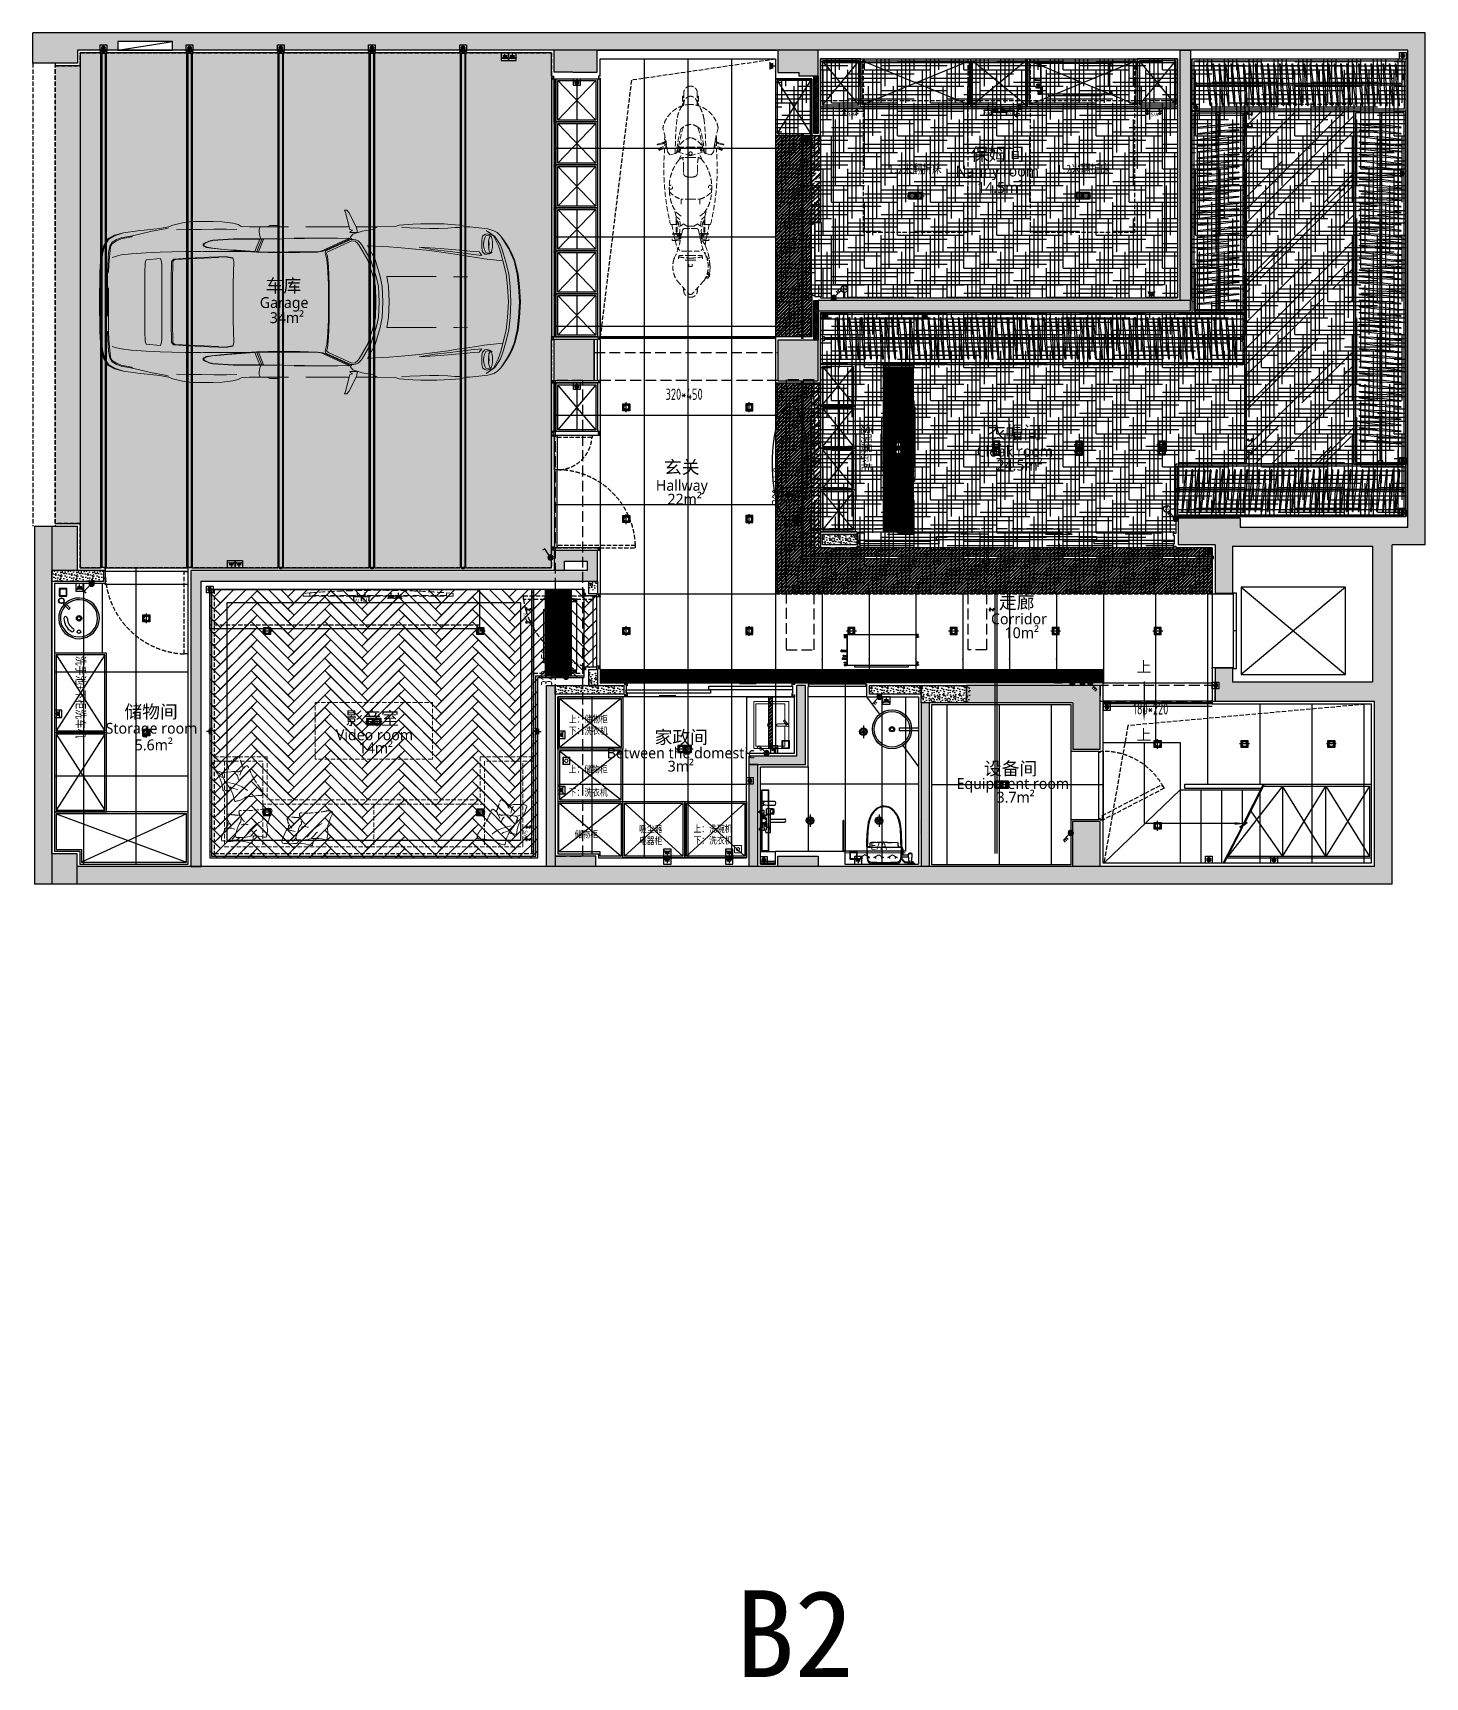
# Model space of a CAD drawing. Header units: millimetres. Extents: x -108767 to 78913, y -380878 to 1470.
# Drawn here: x 6049 to 22075, y -202913 to -183979 of the extents above; entities that cross this region are included whole.
import ezdxf
from ezdxf.enums import TextEntityAlignment as Align
from ezdxf.xclip import XClip

# ---------------------------------------------------------------- set-up
doc = ezdxf.new("R2010")
doc.units = ezdxf.units.MM
doc.header["$LTSCALE"] = 10
doc.header["$XCLIPFRAME"] = 0
doc.set_wipeout_variables(frame=1)
for name, pattern in [('__DASH', [0.35, 0.25, -0.1]), ('DASH', [0.35, 0.25, -0.1]), ('DOTE', [2.42, 2, -0.2, 0.02, -0.2])]:
    doc.linetypes.add(name, pattern=pattern)
for name, color, linetype in [('000墙体', 4, 'Continuous'), ('2-Tank High', 70, 'Continuous'), ('3-New Window', 4, 'Continuous'), ('NW-01-stair(楼梯)', 87, 'Continuous'), ('NW-01-wall(原有墙体)', 255, 'Continuous'), ('NW-01-完成面', 43, 'Continuous'), ('NW-01wall(新墙体)', 140, 'Continuous'), ('NW-01梁', 4, 'Continuous'), ('NW-02-fix(到顶家具)', 54, 'Continuous'), ('NW-02-fr(地面家具)', 74, 'Continuous'), ('NW-02-free(活动家具)', 241, 'Continuous'), ('NW-02-light(平面灯具)', 12, 'Continuous'), ('NW-02-厨卫具', 44, 'Continuous'), ('NW-02-玻璃隔断', 145, 'Continuous'), ('NW-02-石材完成线', 153, 'Continuous'), ('NW-02不到底不到顶家具', 54, 'Continuous'), ('NW-03-地面铺装', 8, 'Continuous'), ('NW-04-light(天花灯具)', 1, 'Continuous'), ('NW-04-天花造型粗线', 163, 'Continuous'), ('NW-door(门扇)', 12, 'Continuous'), ('NW-完成面（用于平面）', 43, 'Continuous'), ('NW-开关插座', 117, 'Continuous'), ('NW-开关面板', 147, 'Continuous'), ('NW-强弱电插座', 223, 'Continuous'), ('NW-强电插座', 223, 'Continuous'), ('NW-暖通设备', 161, 'Continuous'), ('NW-暖通风口', 33, 'Continuous'), ('PM-02家具', 3, 'Continuous'), ('PM-26地漏', 4, 'Continuous'), ('平面图', 7, 'Continuous'), ('强弱电箱', 10, 'Continuous')]:
    doc.layers.add(name, color=color, linetype=linetype)
doc.layers.add('NW-给排水', color=1, linetype='Continuous', lineweight=0)
doc.layers.add('给排水点(可见)。', color=1, linetype='Continuous', lineweight=0)
doc.styles.add('_TCH_LABEL', font='COMPLEX', dxfattribs={"bigfont": 'GBCBIG'})
doc.styles.add('GA-text-B', font='architxt.shx', dxfattribs={"width": 0.65, "bigfont": 'hztxt.shx'})
doc.styles.get("Standard").update_dxf_attribs({"font": ''})
doc.styles.add('STYLUS', font='stylu.ttf')
doc.styles.add('TSSD_REIN', font='tssdeng.shx', dxfattribs={"width": 0.7, "bigfont": 'hztxt.shx'})
doc.styles.add('宋体', font='', dxfattribs={"width": 0.8})
doc.styles.add('黑体', font='', dxfattribs={"width": 0.8, "height": 3})
doc.styles.get('Standard').set_extended_font_data('SimSun')
doc.styles.get('宋体').set_extended_font_data('SimSun')
doc.styles.get('黑体').set_extended_font_data('Microsoft YaHei')
doc.linetypes.add('铝质LED灯条', pattern='A,12.7,-5.08,["AL.LED",宋体,S=2.54,R=0,X=-2.54,Y=-1.27],-10', length=27.78)
pattern_1 = [(0, (54.42, -56.26), (92.2296, 184.45919), [0, -184.45919]), (0, (-53.5, -81.16), (92.2296, 184.45919), [0, -184.45919]), (0, (6.46, -83), (92.2296, 184.45919), [0, -184.45919]), (0, (71.94, -28.6), (92.2296, 184.45919), [0, -184.45919]), (0, (-4.61, -92.23), (92.2296, 184.45919), [0, -184.45919]), (0, (90.39, 87.62), (92.2296, 184.45919), [0, -184.45919]), (0, (34.12, 72.86), (92.2296, 184.45919), [0, -184.45919]), (0, (63.64, 49.8), (92.2296, 184.45919), [0, -184.45919]), (0, (-86.7, 46.11), (92.2296, 184.45919), [0, -184.45919]), (0, (3.69, 37.81), (92.2296, 184.45919), [0, -184.45919]), (0, (-31.36, -9.22), (92.2296, 184.45919), [0, -184.45919]), (0, (-29.51, -78.4), (92.2296, 184.45919), [0, -184.45919]), (0, (39.66, -85.77), (92.2296, 184.45919), [0, -184.45919]), (0, (90.39, -4.61), (92.2296, 184.45919), [0, -184.45919]), (0, (-82.08, -33.2), (92.2296, 184.45919), [0, -184.45919]), (0, (-66.4, -1.84), (92.2296, 184.45919), [0, -184.45919]), (0, (5.53, -14.76), (92.2296, 184.45919), [0, -184.45919]), (0, (-20.29, -41.5), (92.2296, 184.45919), [0, -184.45919]), (0, (-35.05, 19.37), (92.2296, 184.45919), [0, -184.45919]), (0, (-11.99, 88.54), (92.2296, 184.45919), [0, -184.45919]), (0, (-74.7, -71.94), (92.2296, 184.45919), [0, -184.45919]), (0, (26.75, 50.73), (92.2296, 184.45919), [0, -184.45919]), (0, (-59.03, 53.5), (92.2296, 184.45919), [0, -184.45919]), (0, (-73.78, 77.47), (92.2296, 184.45919), [0, -184.45919]), (130.601294, (79.054, 29.865), (-461.1479683, 553.37757044), [8.09824, -3393.1611]), (18.434949, (65.878, 33.378), (461.1479726, 184.4591883), [8.33302, -1158.28932]), (90, (65.88, 25.47), (92.229595, 184.45919), [7.9054, -361.01297]), (161.565051, (73.784, 22.838), (-461.1479766, 184.459176), [8.33302, -1158.28932]), (53.130102, (73.784, 22.838), (92.229595, 184.459189), [8.78377, -913.51216]), (135, (80.81, -71.15), (-92.229606, 184.459177), [7.45328, -514.2761]), (45, (70.27, -71.15), (92.229594, 184.459189), [7.45328, -514.2761]), (135, (75.54, -76.42), (-92.229606, 184.459177), [7.45328, -514.2761]), (45, (75.54, -76.42), (92.229594, 184.459189), [7.45328, -514.2761]), (116.56505, (-7.9, 52.7), (-1e-05, 368.91837), [9.82055, -196.41107]), (180, (-12.3, 61.49), (-92.2296, 184.45919), [10.54053, -173.91866]), (63.43495, (-27.23, 52.7), (1e-07, 368.91838), [9.82055, -196.41107]), (116.56505, (-22.84, 43.92), (-1e-05, 368.91837), [9.82055, -196.41107]), (0, (-22.84, 43.92), (92.2296, 184.45919), [10.54053, -173.91866]), (63.43495, (-12.3, 43.92), (1e-07, 368.91838), [9.82055, -196.41107]), (107.102728, (61.4864, -9.662), (-276.6887736, 922.29594868), [11.94722, -5005.8852]), (143.972626, (57.973, 1.757), (-1752.362276, 1291.2143235), [11.94722, -2496.96889]), (180, (48.31, 8.78), (-92.2296, 184.45919), [11.4189, -173.04028]), (36.027373, (27.23, 1.757), (1752.3622853, 1291.2143111), [11.94722, -2496.96889]), (71.565051, (23.716, -8.784), (276.6887854, 922.2959447), [11.11069, -1155.51165]), (107.102728, (27.23, -20.203), (-276.6887736, 922.29594868), [11.94722, -5005.8852]), (143.972626, (36.892, -27.23), (-1752.362276, 1291.2143235), [11.94722, -2496.96889]), (0, (36.9, -27.23), (92.2296, 184.45919), [11.4189, -173.04028]), (36.027373, (48.311, -27.23), (1752.3622853, 1291.2143111), [11.94722, -2496.96889]), (71.565051, (57.973, -20.203), (276.6887854, 922.2959447), [11.11069, -1155.51165]), (150.255118, (63.243, 76.419), (-276.6887842, 184.4591867), [7.0817, -1480.07582]), (90, (57.09, 72.905), (92.229595, 184.45919), [7.02702, -361.89135]), (29.744881, (57.095, 72.905), (276.6887837, 184.4591882), [7.0817, -1480.07582]), (116.56505, (20.2, -54.46), (-1e-05, 368.91837), [9.82055, -196.41107]), (168.690067, (15.81, -45.676), (-830.0663521, 184.4591846), [8.95772, -1872.16411]), (41.185925, (0, -50.0675), (2305.7398558, 2029.05106764), [9.33728, -3912.31871]), (90, (0, -58.85), (92.229595, 184.45919), [8.78377, -360.1346]), (138.814074, (7.027, -65), (-2305.7398288, 2029.0510983), [9.33728, -3912.31871]), (16.699244, (7.027, -65), (3043.57661373, 922.29594078), [9.17053, -3842.45037]), (60.945396, (15.811, -62.365), (92.22959487, 184.45918847), [9.04345, -3789.20364]), (109.983106, (-57.0945, 22.838), (-461.14797504, 1291.2143218), [10.28114, -4307.79774]), (155.556045, (-60.608, 32.5), (-1198.98473437, 553.3775561), [10.61347, -4447.04414]), (24.4439547, (-79.932, 32.5), (1198.9847304, 553.37756493), [10.61347, -4447.04414]), (70.0168934, (-83.446, 22.838), (461.1479747, 1291.214322), [10.28114, -4307.79774]), (109.983106, (-79.932, 13.176), (-461.14797504, 1291.2143218), [10.28114, -4307.79774]), (160.016893, (-70.27, 9.662), (-461.1479749, 184.4591814), [10.28114, -2148.75827]), (19.9831065, (-70.27, 9.662), (461.147972, 184.4591895), [10.28114, -2148.75827]), (70.0168934, (-60.608, 13.176), (461.1479747, 1291.214322), [10.28114, -4307.79774]), (122.005383, (11.419, 6.149), (-92.2296072, 184.4591801), [8.2866, -1731.89791]), (18.434949, (-0.878, 10.54), (461.1479726, 184.4591883), [8.33302, -1158.28932]), (90, (-0.88, 2.635), (92.229595, 184.45919), [7.9054, -361.01297]), (161.565051, (7.027, 0), (-461.1479766, 184.459176), [8.33302, -1158.28932]), (54.462322, (7.027, 0), (645.6071612, 922.2959445), [7.55608, -3165.99978]), (116.56505, (-42.16, -38.65), (-1e-05, 368.91837), [9.82055, -196.41107]), (180, (-46.55, -29.86), (-92.2296, 184.45919), [9.66215, -174.79703]), (59.036243, (-61.486, -38.649), (92.2295948, 184.4591881), [10.24355, -2140.9016]), (120.963756, (-56.216, -47.432), (-92.2296071, 184.4591806), [10.24355, -2140.9016]), (0, (-56.22, -47.43), (92.2296, 184.45919), [9.66215, -174.79703]), (63.43495, (-46.55, -47.43), (1e-07, 368.91838), [9.82055, -196.41107])]

msp = doc.modelspace()

# ---------------------------------------------------------------- texts
at = {"color": 40, "style": '黑体'}
for s, height, p in [('保姆间', 150, (17151.4, -185451.4)), ('Nanny room', 125, (17151.4, -185633.4)), ('14.5m²', 125, (17183.5, -185822.6)), ('车库', 150, (8932.9, -186965.4)), ('Garage', 125, (8941.1, -187147.4)), ('34m²', 125, (8973.1, -187321.3)), ('衣帽间', 150, (17348.1, -188655.9)), ('Cloak room ', 125, (17374.4, -188859.9)), ('玄关', 150, (13518.1, -189055.3)), ('24.5m²', 125, (17406.4, -189019.5)), ('Hallway', 125, (13518.9, -189251.9)), ('22m²', 125, (13551, -189411.4)), ('走廊', 150, (17373.9, -190611.2)), ('Corridor', 125, (17400.2, -190789.9)), ('10m²', 125, (17432.2, -190949.6)), ('储物间', 150, (7409.3, -191871)), ('影音室', 150, (9954.3, -191947)), ('Storage room ', 125, (7435.6, -192049.3)), ('5.6m²', 125, (7440.6, -192241.3)), ('Video room', 125, (9980.6, -192125.5)), ('14m²', 125, (9996.8, -192274.9)), ('家政间', 150, (13512.2, -192164.8)), ('Between the domestic', 125, (13506.9, -192333.5)), ('3m²', 125, (13506.9, -192485.8)), ('设备间', 150, (17303.2, -192526)), ('Equipment room', 125, (17329.4, -192686.4)), ('3.7m²', 125, (17361.5, -192843.4))]:
    msp.add_text(s, height=height, dxfattribs=at).set_placement(p, align=Align.CENTER)
at = {"color": 251, "attachment_point": 7, "style": '黑体'}
for s, width, insert, char_height in [('{\\fSimSun|b0|i0|c134|p2;1.2米翻折床}', 971.366, (15899.9, -185608.6), 100), ('{\\fSimSun|b0|i0|c134|p2;1.2米翻折床}', 971.366, (17836.8, -185608.6), 100), ('{\\fSimSun|b0|i0|c134|p2;上：储物柜\\fSimSun|b0|i0|c0|p2;\\P\\fSimSun|b0|i0|c134|p2;下：洗衣机}', 1029.846, (12219, -192064.6), 80), ('{\\fSimSun|b0|i0|c134|p2;上：储物柜\\fSimSun|b0|i0|c0|p2;\\P\\fSimSun|b0|i0|c134|p2;\\P下：洗衣机}', 1029.846, (12217.1, -192774.7), 80), ('{\\fSimSun|b0|i0|c134|p2;吸尘器\\fSimSun|b0|i0|c0|p2;\\P\\fSimSun|b0|i0|c134|p2;电器柜}', 1029.846, (13026.4, -193330.8), 80), ('{\\fSimSun|b0|i0|c134|p2;上：洗碗机\\P下：洗衣机}', 1029.846, (13653, -193326.8), 80), ('{\\fSimSun|b0|i0|c134|p2;储物柜}', 1029.846, (12285.4, -193256.6), 80)]:
    msp.add_mtext_dynamic_manual_height_columns(s, width=width, gutter_width=12.5, heights=[0], dxfattribs=dict(at, insert=insert, char_height=char_height))
at = {"color": 251, "char_height": 100, "attachment_point": 7, "rotation": 270, "style": '黑体'}
for s, insert in [('{\\fSimSun|b0|i0|c134|p2;透明展示柜}', (15581.3, -188482.3)), ('{\\fSimSun|b0|i0|c134|p2;洗手池+下柜洗车机}', (6537.2, -191153))]:
    msp.add_mtext_dynamic_manual_height_columns(s, width=1029.846, gutter_width=12.5, heights=[0], dxfattribs=dict(at, insert=insert))
at = {"layer": '3-New Window', "color": 30, "insert": (14135.9, -201913.3), "char_height": 1000, "attachment_point": 1}
msp.add_mtext_dynamic_manual_height_columns('{\\C0;B2}', width=6623.175, gutter_width=12.5, heights=[0], dxfattribs=at)
at = {"layer": 'NW-01-stair(楼梯)', "color": 8, "style": '黑体'}
for p in [(18839.8, -191342), (18839.8, -192126)]:
    msp.add_text('上', height=125, dxfattribs=at).set_placement(p, align=Align.CENTER)
at = {"layer": 'NW-暖通风口', "color": 40, "style": '黑体'}
for tag, p in [('R/A', (15468.5, -184919.3, -203.3)), ('S/A', (18960.5, -184919.3, -203.3)), ('R/A', (16019.7, -188212.8, -203.3)), ('R/A', (16019.7, -189418.8, -203.3)), ('R/A', (12092.8, -190557.3, -203.3)), ('R/A', (12105.5, -191250.4, -203.3)), ('R/A', (12926.8, -191384.1, -203.3)), ('S/A', (14438.3, -191384.1, -203.3)), ('R/A', (15796.2, -191384.1, -203.3)), ('S/A', (17438.8, -191384.1, -203.3))]:
    msp.add_attdef(tag, text='', height=42, dxfattribs=at).set_placement(p, align=Align.MIDDLE)
for p in [(20089.6, -184996.3, -203.3), (20089.6, -188749.8, -203.3), (11720.1, -190702.1, -203.3), (11720.1, -193206.1, -203.3)]:
    msp.add_attdef('S/A', text='', height=42, rotation=270, dxfattribs=at).set_placement(p, align=Align.MIDDLE)

# ---------------------------------------------------------------- blocks, each defined once
blk = doc.blocks.new('车')
at = {"layer": 'NW-02-free(活动家具)', "color": 8, "linetype": 'DASH', "lineweight": 5, "ltscale": 20}
for p, q in [((7193.7, -2589.1), (7191.2, -2589.1)), ((7191.2, -2589.1), (7192.3, -2592)), ((7192.3, -2592), (7196.6, -2608.4)), ((7196.2, -2592), (7193.7, -2589.1)), ((7204.8, -2609.2), (7196.2, -2592)), ((6978.4, -2610.1), (6953.3, -2613.1)), ((6986.7, -2610.3), (6967.8, -2613.9)), ((6988.5, -2608.4), (6978.4, -2610.1)), ((6988.5, -2609.4), (6986.7, -2610.3)), ((6993.5, -2606.3), (6988.5, -2608.4)), ((7004.6, -2603.8), (6993.5, -2606.3)), ((7012.1, -2611.4), (6997.6, -2611.8)), ((7015.4, -2602.4), (7004.6, -2603.8)), ((7026.6, -2611.4), (7012.1, -2611.4)), ((7027.2, -2602.1), (7015.4, -2602.4)), ((7040.6, -2611), (7026.6, -2611.4)), ((7039.8, -2602.1), (7027.2, -2602.1)), ((7050.2, -2602.7), (7039.8, -2602.1)), ((7055.3, -2611), (7040.6, -2611)), ((7062.7, -2604.2), (7050.2, -2602.7)), ((7067.1, -2611.4), (7055.3, -2611)), ((7068.5, -2605.6), (7062.7, -2604.2)), ((7072.1, -2607.8), (7068.5, -2605.6)), ((7081.3, -2608.5), (7072.1, -2607.8)), ((7094, -2608.5), (7081.3, -2608.5)), ((7092.9, -2611.2), (7094, -2608.5)), ((7092.9, -2613.4), (7092.9, -2611.2)), ((7196.6, -2608.3), (7094, -2608.5)), ((7102.2, -2608.4), (7098.3, -2608.4)), ((7105.1, -2607), (7102.2, -2608.4)), ((7114.4, -2607), (7105.1, -2607)), ((7116.2, -2608.4), (7114.4, -2607)), ((7116.9, -2608.4), (7116.2, -2608.4)), ((7196.6, -2608.4), (7197.4, -2611.4)), ((7197.4, -2611.4), (7200.2, -2612.1)), ((7200.2, -2612.1), (7198.1, -2613.8)), ((7229.2, -2608.3), (7204.4, -2608.3)), ((7206.2, -2614.9), (7204.8, -2609.2)), ((7211.3, -2613.3), (7223.5, -2611.4)), ((7223.5, -2611.4), (7229.2, -2608.3)), ((7249.3, -2608), (7229.2, -2608.3)), ((7254, -2606.4), (7249.3, -2608)), ((7269.7, -2605.4), (7254, -2606.4)), ((7266.2, -2609.5), (7256.7, -2608.9)), ((7278.2, -2609.9), (7266.2, -2609.5)), ((7279.1, -2604.8), (7269.7, -2605.4)), ((7289.1, -2610.4), (7278.2, -2609.9)), ((7289.1, -2604.8), (7279.1, -2604.8)), ((7297.4, -2604.8), (7289.1, -2604.8)), ((7299.5, -2610.3), (7289.1, -2610.4)), ((7306, -2605.1), (7297.4, -2604.8)), ((7309.9, -2609.8), (7299.5, -2610.3)), ((7313.5, -2605.7), (7306, -2605.1)), ((7318.2, -2609.3), (7309.9, -2609.8)), ((7324.3, -2606.4), (7313.5, -2605.7)), ((7325.3, -2609), (7318.2, -2609.3)), ((7331.1, -2608.5), (7324.3, -2606.4)), ((7335.4, -2608.5), (7331.1, -2608.5)), ((7356.2, -2610.6), (7335.4, -2608.5)), ((7362.7, -2618.9), (7354, -2612.6)), ((7354, -2612.6), (7364.1, -2619.5)), ((7363, -2612.8), (7356.2, -2610.6)), ((7367, -2614.9), (7363, -2612.8)), ((6911.8, -2637.8), (6914, -2629.7)), ((6915.1, -2629.7), (6912.8, -2637.8)), ((6914, -2629.7), (6919.2, -2621.7)), ((6919.7, -2622.4), (6915.1, -2629.7)), ((6919.2, -2621.7), (6926.2, -2618.1)), ((6920.9, -2630.6), (6919.5, -2638.1)), ((6926.4, -2618.8), (6919.7, -2622.4)), ((6921.7, -2631.4), (6919.7, -2651.4)), ((6923.6, -2626.1), (6920.9, -2630.6)), ((6923.6, -2627.8), (6921.7, -2631.4)), ((6928.6, -2623.1), (6923.6, -2626.1)), ((6928.6, -2624.5), (6923.6, -2627.8)), ((6926.2, -2618.1), (6936.5, -2615.3)), ((6936.5, -2615.3), (6926.4, -2618.8)), ((6933.9, -2620.9), (6928.6, -2623.1)), ((6933.9, -2622.3), (6928.6, -2624.5)), ((6946.9, -2618.7), (6933.9, -2620.9)), ((6945.8, -2619.9), (6933.9, -2622.3)), ((6953.3, -2613.1), (6936.5, -2615.3)), ((6946.9, -2618.7), (6945.8, -2619.9)), ((6967.8, -2613.9), (6946.9, -2618.7)), ((7028.3, -2629.8), (7028.5, -2628.3)), ((7029.3, -2630.7), (7028.3, -2629.8)), ((7028.5, -2628.3), (7029.9, -2627.2)), ((7029.1, -2629.8), (7029.2, -2628.6)), ((7029.8, -2630.7), (7029.1, -2629.8)), ((7029.2, -2628.6), (7030.4, -2627.6)), ((7031.9, -2632), (7029.3, -2630.7)), ((7032.9, -2631.9), (7029.8, -2630.7)), ((7029.9, -2627.2), (7034.8, -2624.8)), ((7030.4, -2627.6), (7035, -2625.3)), ((7034.8, -2624.8), (7039.4, -2623.6)), ((7035, -2625.3), (7039.4, -2624.1)), ((7039.4, -2623.6), (7063.1, -2622.1)), ((7039.4, -2624.1), (7063.1, -2622.4)), ((7063.1, -2622.1), (7197.6, -2621.1)), ((7063.1, -2622.4), (7094.3, -2622.5)), ((7093.7, -2622.5), (7087.9, -2636.8)), ((7095.8, -2622.5), (7090, -2636.9)), ((7097.9, -2622.5), (7092.1, -2637)), ((7093.2, -2617.4), (7092.9, -2613.4)), ((7094.3, -2621.1), (7093.2, -2617.4)), ((7094.3, -2622.5), (7094.3, -2621.1)), ((7094.3, -2622.5), (7097.9, -2622.5)), ((7097.9, -2622.5), (7145.2, -2621.9)), ((7145.2, -2621.9), (7196.1, -2621.4)), ((7194.3, -2622.7), (7167.6, -2634.9)), ((7196.8, -2622.7), (7170.1, -2634.9)), ((7198.4, -2623), (7171.3, -2635.3)), ((7199.7, -2624.6), (7172.8, -2636.8)), ((7197.1, -2621.8), (7194.3, -2622.7)), ((7196.1, -2621.4), (7197.1, -2621.8)), ((7199.6, -2621.8), (7196.8, -2622.7)), ((7198.1, -2613.8), (7197.3, -2614.9)), ((7197.3, -2614.9), (7206.2, -2614.9)), ((7197.6, -2620.8), (7200.5, -2616.9)), ((7197.6, -2621.1), (7199.6, -2621.8)), ((7201.4, -2622.9), (7198.4, -2623)), ((7203.3, -2624.8), (7199.7, -2624.6)), ((7200.5, -2616.9), (7211.3, -2613.3)), ((7204.3, -2623.2), (7201.4, -2622.9)), ((7206.2, -2627.3), (7203.3, -2624.8)), ((7207, -2624.6), (7204.3, -2623.2)), ((7207.8, -2629.7), (7206.2, -2627.3)), ((7209.6, -2627.3), (7207, -2624.6)), ((7217.6, -2646.1), (7207.8, -2629.7)), ((7211.3, -2629.7), (7209.6, -2627.3)), ((7221.2, -2646.1), (7211.3, -2629.7)), ((7226.6, -2630.7), (7217.5, -2630)), ((7217.5, -2630), (7226.5, -2646.1)), ((7242.1, -2631.4), (7226.6, -2630.7)), ((7252.5, -2632.2), (7242.1, -2631.4)), ((7276.9, -2631.8), (7295.2, -2634.9)), ((7301.4, -2633.4), (7276.9, -2631.8)), ((7349.1, -2623.6), (7349, -2627.1)), ((7349, -2627.1), (7349, -2629.3)), ((7349, -2629.3), (7349.1, -2632.9)), ((7349.9, -2619.2), (7349.1, -2623.6)), ((7352.7, -2617.3), (7349.9, -2619.2)), ((7351.2, -2628.4), (7351.5, -2624.8)), ((7351.5, -2632), (7351.2, -2628.4)), ((7351.5, -2624.8), (7352.5, -2621.2)), ((7352.5, -2621.2), (7353.9, -2618.7)), ((7355.1, -2616.4), (7352.7, -2617.3)), ((7353.9, -2618.7), (7355.7, -2617.9)), ((7358, -2617.1), (7355.1, -2616.4)), ((7355.7, -2617.9), (7359.1, -2618.9)), ((7357, -2624.6), (7356.7, -2628.6)), ((7356.7, -2628.6), (7357.1, -2632.3)), ((7357.6, -2628.6), (7356.9, -2632.2)), ((7357.5, -2621.7), (7357, -2624.6)), ((7357.1, -2624.9), (7357.6, -2628.6)), ((7358.2, -2619.6), (7357.5, -2621.7)), ((7360.9, -2617.8), (7358, -2617.1)), ((7359.1, -2618.9), (7358.2, -2619.6)), ((7360, -2619.6), (7359.1, -2618.9)), ((7360.7, -2621.7), (7360, -2619.6)), ((7361.3, -2624.9), (7360.7, -2621.7)), ((7361.4, -2628.6), (7361.3, -2624.9)), ((7361.3, -2632.3), (7361.4, -2628.6)), ((7366.6, -2626.4), (7362.7, -2618.9)), ((7364.1, -2619.5), (7368.8, -2626.4)), ((7368, -2629.6), (7366.6, -2626.4)), ((7370.9, -2619.2), (7367, -2614.9)), ((7369.5, -2633.5), (7368, -2629.6)), ((7368.8, -2626.4), (7370.6, -2629.6)), ((7370.6, -2629.6), (7372.3, -2633.5)), ((7377.7, -2629.3), (7370.9, -2619.2)), ((7375.2, -2625), (7370.9, -2619.2)), ((7381.2, -2633.6), (7375.2, -2625)), ((7380.1, -2633.6), (7377.7, -2629.3)), ((6909.9, -2653), (6911.8, -2637.8)), ((6912.8, -2637.8), (6911.1, -2651.9)), ((6919.5, -2638.1), (6918.6, -2651.6)), ((6928.6, -2642.1), (6923.6, -2643.5)), ((6933.9, -2640.8), (6928.6, -2642.1)), ((6945.8, -2639.3), (6933.9, -2640.8)), ((6962.9, -2638.3), (6945.8, -2639.3)), ((6961.1, -2661.2), (6961.5, -2649.7)), ((6961.5, -2649.7), (6962.9, -2646.3)), ((6979, -2637.6), (6962.9, -2638.3)), ((6962.9, -2646.3), (6979.1, -2644.8)), ((6992.4, -2637), (6979, -2637.6)), ((6979.1, -2644.8), (6980.2, -2647.1)), ((6980.2, -2647.1), (6980.9, -2651.5)), ((6992, -2648.8), (6991.7, -2670.9)), ((6993.2, -2646.9), (6992, -2648.8)), ((7008.2, -2636.8), (6992.4, -2637)), ((6993.1, -2671.3), (6993.3, -2649.2)), ((6994.7, -2645.6), (6993.2, -2646.9)), ((6993.3, -2649.2), (6994.4, -2647.2)), ((6994.4, -2647.2), (6996, -2646)), ((7005.3, -2644.9), (6994.7, -2645.6)), ((6996, -2646), (7055.8, -2643.2)), ((7011.9, -2644.5), (7005.3, -2644.9)), ((7026.5, -2636.6), (7008.2, -2636.8)), ((7019.3, -2644.1), (7011.9, -2644.5)), ((7025, -2643.9), (7019.3, -2644.1)), ((7034.9, -2643.4), (7025, -2643.9)), ((7077.8, -2636.7), (7026.5, -2636.6)), ((7038, -2633.1), (7031.9, -2632)), ((7039.3, -2632.9), (7032.9, -2631.9)), ((7046, -2643), (7034.9, -2643.4)), ((7048.3, -2634.2), (7038, -2633.1)), ((7049.2, -2633.9), (7039.3, -2632.9)), ((7056.3, -2642.8), (7046, -2643)), ((7056.4, -2634.9), (7048.3, -2634.2)), ((7056.3, -2634.7), (7049.2, -2633.9)), ((7055.8, -2643.2), (7062.3, -2644.6)), ((7066.7, -2635.4), (7056.3, -2634.7)), ((7062.7, -2644.2), (7056.3, -2642.8)), ((7066.7, -2636), (7056.4, -2634.9)), ((7063.8, -2648.3), (7062.7, -2644.2)), ((7063.1, -2674.1), (7063.8, -2648.3)), ((7087.9, -2636.8), (7066.7, -2635.4)), ((7077.8, -2636.7), (7066.7, -2636)), ((7089.7, -2637.5), (7077.8, -2636.7)), ((7092.1, -2637), (7087.9, -2636.8)), ((7103.4, -2637.9), (7089.7, -2637.5)), ((7116.9, -2637.4), (7092.1, -2637)), ((7116.9, -2637.9), (7103.4, -2637.9)), ((7126.5, -2637.3), (7116.9, -2637.4)), ((7139.5, -2637.9), (7116.9, -2637.9)), ((7139.6, -2637.3), (7126.5, -2637.3)), ((7160.1, -2637.4), (7139.5, -2637.9)), ((7151.9, -2637.3), (7139.6, -2637.3)), ((7161.1, -2637), (7151.9, -2637.3)), ((7166.3, -2636.3), (7160.1, -2637.4)), ((7163.8, -2636.3), (7161.1, -2637)), ((7165.7, -2635.6), (7163.8, -2636.3)), ((7167.6, -2634.9), (7165.7, -2635.6)), ((7168.3, -2635.6), (7166.3, -2636.3)), ((7170.1, -2634.9), (7168.3, -2635.6)), ((7169.7, -2636.1), (7169, -2638.2)), ((7169, -2638.2), (7169.7, -2641.6)), ((7171.3, -2635.3), (7169.7, -2636.1)), ((7169.7, -2641.6), (7170.6, -2646.1)), ((7171.2, -2637.7), (7170.5, -2639.1)), ((7170.5, -2639.1), (7171.4, -2642)), ((7170.6, -2646.1), (7171.5, -2654.1)), ((7172.8, -2636.8), (7171.2, -2637.7)), ((7171.4, -2642), (7172.7, -2654.3)), ((7224.1, -2665.5), (7217.6, -2646.1)), ((7227.7, -2665.5), (7221.2, -2646.1)), ((7226.5, -2646.1), (7232.2, -2665.5)), ((7264.3, -2633.2), (7252.5, -2632.2)), ((7276.9, -2634.4), (7264.3, -2633.2)), ((7289.1, -2635.8), (7276.9, -2634.4)), ((7310.6, -2638.7), (7289.1, -2635.8)), ((7295.2, -2634.9), (7312.8, -2636.9)), ((7314.7, -2634.3), (7301.4, -2633.4)), ((7320.9, -2640.4), (7310.6, -2638.7)), ((7312.8, -2636.9), (7324.7, -2638.3)), ((7328, -2635.6), (7314.7, -2634.3)), ((7332.5, -2642.2), (7320.9, -2640.4)), ((7324.7, -2638.3), (7337, -2639.9)), ((7339.6, -2636.7), (7328, -2635.6)), ((7343.1, -2643.8), (7332.5, -2642.2)), ((7337, -2639.9), (7349.2, -2641.2)), ((7346, -2637.3), (7339.6, -2636.7)), ((7352, -2645.3), (7343.1, -2643.8)), ((7349.2, -2641.2), (7346, -2637.3)), ((7349.1, -2632.9), (7349.9, -2637.2)), ((7349.9, -2637.2), (7352.7, -2639.8)), ((7352.5, -2635.6), (7351.5, -2632)), ((7373.4, -2647.5), (7352, -2645.3)), ((7353.9, -2637.9), (7352.5, -2635.6)), ((7352.7, -2639.8), (7355.1, -2640)), ((7355.7, -2638.8), (7353.9, -2637.9)), ((7355.1, -2640), (7358, -2639.4)), ((7356.8, -2638.6), (7355.7, -2638.8)), ((7359.1, -2638), (7356.8, -2638.6)), ((7357.1, -2632.3), (7357.4, -2635.2)), ((7357.4, -2635.2), (7358.2, -2637.4)), ((7358, -2639.4), (7360.9, -2637.6)), ((7358.2, -2637.4), (7359.1, -2638)), ((7359.1, -2638), (7360, -2637.4)), ((7360, -2637.4), (7360.7, -2635.4)), ((7360.7, -2635.4), (7361.3, -2632.3)), ((7371.5, -2639.7), (7369.5, -2633.5)), ((7373.4, -2647.5), (7371.5, -2639.7)), ((7372.3, -2633.5), (7374.3, -2639.7)), ((7377.2, -2662.6), (7373.4, -2647.5)), ((7374.3, -2639.7), (7376.3, -2647.5)), ((7376.3, -2647.5), (7380.1, -2662.6)), ((7382.8, -2639.7), (7380.1, -2633.6)), ((7383.9, -2639.7), (7381.2, -2633.6)), ((7386.2, -2647.6), (7382.8, -2639.7)), ((7387.2, -2647.6), (7383.9, -2639.7)), ((7389.9, -2662.7), (7386.2, -2647.6)), ((7391, -2662.7), (7387.2, -2647.6)), ((6908.9, -2694.9), (6909.5, -2662.4)), ((6909.5, -2662.4), (6909.9, -2653)), ((6910.7, -2661.3), (6910.3, -2694.9)), ((6911.1, -2651.9), (6910.7, -2661.3)), ((6918.6, -2651.6), (6918.3, -2661.2)), ((6918.3, -2661.2), (6918.3, -2728.7)), ((6919.7, -2651.4), (6919.6, -2661.1)), ((6919.6, -2728.8), (6919.6, -2661.1)), ((6961.1, -2694.9), (6961.1, -2661.2)), ((6980.9, -2651.5), (6981, -2670.9)), ((7171.5, -2654.1), (7172.6, -2674.2)), ((7172.7, -2654.3), (7173.4, -2674.2)), ((7226.6, -2677), (7224.1, -2665.5)), ((7230.2, -2677), (7227.7, -2665.5)), ((7232.2, -2665.5), (7234.3, -2677)), ((7241.7, -2677), (7239.9, -2665.5)), ((7239.9, -2665.5), (7246.5, -2665.6)), ((7246.5, -2665.6), (7320.9, -2665.8)), ((7320.9, -2665.8), (7332.5, -2665.9)), ((7378.8, -2677), (7377.2, -2662.6)), ((7380.1, -2662.6), (7381.7, -2677)), ((7391.5, -2677), (7389.9, -2662.7)), ((7392.6, -2677), (7391, -2662.7)), ((6981, -2670.9), (6981, -2694.9)), ((6991.7, -2670.9), (6991.7, -2694.9)), ((6993.1, -2695), (6993.1, -2671.3)), ((7063.1, -2695), (7063.1, -2674.1)), ((7172.6, -2674.2), (7172.5, -2694.9)), ((7173.4, -2674.2), (7173.6, -2694.9)), ((7227.3, -2694.9), (7226.6, -2677)), ((7230.9, -2694.9), (7230.2, -2677)), ((7234.3, -2677), (7235.1, -2694.9)), ((7242.4, -2694.9), (7241.7, -2677)), ((7379.7, -2694.9), (7378.8, -2677)), ((7381.7, -2677), (7382.6, -2694.9)), ((7392.5, -2694.9), (7391.5, -2677)), ((7393.5, -2694.9), (7392.6, -2677)), ((6908.9, -2695), (6909.5, -2727.5)), ((6910.7, -2728.6), (6910.3, -2694.9)), ((6961.1, -2694.9), (6961.1, -2728.6)), ((6981, -2718.9), (6981, -2694.9)), ((6991.7, -2718.9), (6991.7, -2694.9)), ((6993.1, -2694.9), (6993.1, -2718.6)), ((7063.1, -2694.9), (7063.1, -2715.7)), ((7172.6, -2715.7), (7172.5, -2694.9)), ((7173.4, -2715.7), (7173.6, -2694.9)), ((7227.3, -2694.9), (7226.6, -2712.8)), ((7230.9, -2694.9), (7230.2, -2712.8)), ((7234.3, -2712.8), (7235.1, -2694.9)), ((7242.4, -2694.9), (7241.7, -2712.8)), ((7379.7, -2694.9), (7378.8, -2712.9)), ((7381.7, -2712.9), (7382.6, -2694.9)), ((7392.5, -2694.9), (7391.5, -2712.8)), ((7393.5, -2694.9), (7392.6, -2712.8)), ((7393.5, -2694.9), (7393.5, -2694.9)), ((6980.9, -2738.4), (6981, -2718.9)), ((6992, -2741.1), (6991.7, -2718.9)), ((6993.1, -2718.6), (6993.3, -2740.7)), ((7063.1, -2715.7), (7063.8, -2741.6)), ((7171.5, -2735.8), (7172.6, -2715.7)), ((7172.7, -2735.6), (7173.4, -2715.7)), ((7224.1, -2724.4), (7217.6, -2743.7)), ((7227.7, -2724.4), (7221.2, -2743.7)), ((7226.6, -2712.8), (7224.1, -2724.4)), ((7226.5, -2743.7), (7232.2, -2724.4)), ((7230.2, -2712.8), (7227.7, -2724.4)), ((7232.2, -2724.4), (7234.3, -2712.8)), ((7241.7, -2712.8), (7239.9, -2724.4)), ((7239.9, -2724.4), (7246.5, -2724.3)), ((7246.5, -2724.3), (7320.9, -2724.1)), ((7320.9, -2724.1), (7332.5, -2723.9)), ((7378.8, -2712.9), (7377.2, -2727.2)), ((7380.1, -2727.2), (7381.7, -2712.9)), ((7391.5, -2712.8), (7389.9, -2727.2)), ((7392.6, -2712.8), (7391, -2727.2)), ((6909.5, -2727.5), (6909.9, -2736.8)), ((6909.9, -2736.8), (6911.8, -2752.1)), ((6911.1, -2737.9), (6910.7, -2728.6)), ((6912.8, -2752.1), (6911.1, -2737.9)), ((6918.6, -2738.3), (6918.3, -2728.7)), ((6919.5, -2751.7), (6918.6, -2738.3)), ((6919.7, -2738.4), (6919.6, -2728.8)), ((6921.7, -2758.4), (6919.7, -2738.4)), ((6961.1, -2728.6), (6961.5, -2740.1)), ((6961.5, -2740.1), (6962.9, -2743.6)), ((6962.9, -2743.6), (6979.1, -2745)), ((6979.1, -2745), (6980.2, -2742.7)), ((6980.2, -2742.7), (6980.9, -2738.4)), ((6993.2, -2743), (6992, -2741.1)), ((6994.7, -2744.3), (6993.2, -2743)), ((6993.3, -2740.7), (6994.4, -2742.7)), ((6994.4, -2742.7), (6996, -2743.9)), ((7005.3, -2745), (6994.7, -2744.3)), ((6996, -2743.9), (7055.8, -2746.6)), ((7011.9, -2745.4), (7005.3, -2745)), ((7019.3, -2745.8), (7011.9, -2745.4)), ((7055.8, -2746.6), (7062.3, -2745.3)), ((7063.8, -2741.6), (7062.7, -2745.7)), ((7169.7, -2748.2), (7170.6, -2743.7)), ((7170.6, -2743.7), (7171.5, -2735.8)), ((7171.4, -2747.9), (7172.7, -2735.6)), ((7217.6, -2743.7), (7207.8, -2760.2)), ((7221.2, -2743.7), (7211.3, -2760.2)), ((7217.5, -2759.8), (7226.5, -2743.7)), ((7352, -2744.6), (7343.1, -2746)), ((7373.4, -2742.3), (7352, -2744.6)), ((7373.4, -2742.3), (7371.5, -2750.2)), ((7377.2, -2727.2), (7373.4, -2742.3)), ((7374.3, -2750.2), (7376.3, -2742.3)), ((7376.3, -2742.3), (7380.1, -2727.2)), ((7386.2, -2742.3), (7382.8, -2750.2)), ((7387.2, -2742.3), (7383.9, -2750.2)), ((7389.9, -2727.2), (7386.2, -2742.3)), ((7391, -2727.2), (7387.2, -2742.3)), ((6911.8, -2752.1), (6914, -2760.2)), ((6915.1, -2760.2), (6912.8, -2752.1)), ((6914, -2760.2), (6919.2, -2768.1)), ((6919.7, -2767.4), (6915.1, -2760.2)), ((6920.9, -2759.3), (6919.5, -2751.7)), ((6923.6, -2763.8), (6920.9, -2759.3)), ((6923.6, -2762.1), (6921.7, -2758.4)), ((6928.6, -2747.8), (6923.6, -2746.3)), ((6928.6, -2765.3), (6923.6, -2762.1)), ((6928.6, -2766.8), (6923.6, -2763.8)), ((6933.9, -2749), (6928.6, -2747.8)), ((6945.8, -2750.5), (6933.9, -2749)), ((6962.9, -2751.5), (6945.8, -2750.5)), ((6979, -2752.3), (6962.9, -2751.5)), ((6992.4, -2752.8), (6979, -2752.3)), ((7008.2, -2753), (6992.4, -2752.8)), ((7026.5, -2753.2), (7008.2, -2753)), ((7025, -2746), (7019.3, -2745.8)), ((7034.9, -2746.5), (7025, -2746)), ((7077.8, -2753.1), (7026.5, -2753.2)), ((7029.3, -2759.1), (7028.3, -2760.1)), ((7028.3, -2760.1), (7028.5, -2761.6)), ((7028.5, -2761.6), (7029.9, -2762.7)), ((7029.8, -2759.1), (7029.1, -2760)), ((7029.1, -2760), (7029.2, -2761.2)), ((7029.2, -2761.2), (7030.4, -2762.3)), ((7031.9, -2757.8), (7029.3, -2759.1)), ((7032.9, -2758), (7029.8, -2759.1)), ((7029.9, -2762.7), (7034.8, -2765.1)), ((7030.4, -2762.3), (7035, -2764.5)), ((7038, -2756.8), (7031.9, -2757.8)), ((7039.3, -2757), (7032.9, -2758)), ((7046, -2746.8), (7034.9, -2746.5)), ((7048.3, -2755.6), (7038, -2756.8)), ((7049.2, -2756), (7039.3, -2757)), ((7056.3, -2747), (7046, -2746.8)), ((7056.4, -2754.9), (7048.3, -2755.6)), ((7056.3, -2755.2), (7049.2, -2756)), ((7062.7, -2745.7), (7056.3, -2747)), ((7066.7, -2754.5), (7056.3, -2755.2)), ((7066.7, -2753.9), (7056.4, -2754.9)), ((7087.9, -2753), (7066.7, -2754.5)), ((7077.8, -2753.1), (7066.7, -2753.9)), ((7089.7, -2752.3), (7077.8, -2753.1)), ((7092.1, -2752.8), (7087.9, -2753)), ((7093.7, -2767.4), (7087.9, -2753)), ((7103.4, -2752), (7089.7, -2752.3)), ((7095.8, -2767.4), (7090, -2752.9)), ((7116.9, -2752.5), (7092.1, -2752.8)), ((7097.9, -2767.4), (7092.1, -2752.8)), ((7116.9, -2752), (7103.4, -2752)), ((7139.5, -2752), (7116.9, -2752)), ((7126.5, -2752.6), (7116.9, -2752.5)), ((7139.6, -2752.6), (7126.5, -2752.6)), ((7160.1, -2752.5), (7139.5, -2752)), ((7151.9, -2752.6), (7139.6, -2752.6)), ((7161.1, -2752.9), (7151.9, -2752.6)), ((7166.3, -2753.6), (7160.1, -2752.5)), ((7163.8, -2753.6), (7161.1, -2752.9)), ((7165.7, -2754.3), (7163.8, -2753.6)), ((7167.6, -2755), (7165.7, -2754.3)), ((7168.3, -2754.3), (7166.3, -2753.6)), ((7194.3, -2767.1), (7167.6, -2755)), ((7170.1, -2755), (7168.3, -2754.3)), ((7169, -2751.6), (7169.7, -2748.2)), ((7169.7, -2753.7), (7169, -2751.6)), ((7171.3, -2754.6), (7169.7, -2753.7)), ((7196.8, -2767.1), (7170.1, -2755)), ((7170.5, -2750.8), (7171.4, -2747.9)), ((7171.2, -2752.1), (7170.5, -2750.8)), ((7172.8, -2753.1), (7171.2, -2752.1)), ((7198.4, -2766.8), (7171.3, -2754.6)), ((7199.7, -2765.3), (7172.8, -2753.1)), ((7206.2, -2762.5), (7203.3, -2765)), ((7207.8, -2760.2), (7206.2, -2762.5)), ((7209.6, -2762.5), (7207, -2765.2)), ((7211.3, -2760.2), (7209.6, -2762.5)), ((7226.6, -2759.1), (7217.5, -2759.8)), ((7242.1, -2758.4), (7226.6, -2759.1)), ((7252.5, -2757.7), (7242.1, -2758.4)), ((7264.3, -2756.6), (7252.5, -2757.7)), ((7276.9, -2755.4), (7264.3, -2756.6)), ((7289.1, -2754), (7276.9, -2755.4)), ((7276.9, -2758.1), (7295.2, -2755)), ((7301.4, -2756.5), (7276.9, -2758.1)), ((7310.6, -2751.1), (7289.1, -2754)), ((7295.2, -2755), (7312.8, -2752.9)), ((7314.7, -2755.5), (7301.4, -2756.5)), ((7320.9, -2749.4), (7310.6, -2751.1)), ((7312.8, -2752.9), (7324.7, -2751.5)), ((7328, -2754.3), (7314.7, -2755.5)), ((7332.5, -2747.7), (7320.9, -2749.4)), ((7324.7, -2751.5), (7337, -2750)), ((7339.6, -2753.1), (7328, -2754.3)), ((7343.1, -2746), (7332.5, -2747.7)), ((7337, -2750), (7349.2, -2748.7)), ((7346, -2752.6), (7339.6, -2753.1)), ((7349.2, -2748.7), (7346, -2752.6)), ((7349, -2760.6), (7349.1, -2757)), ((7349, -2762.7), (7349, -2760.6)), ((7349.1, -2766.3), (7349, -2762.7)), ((7349.1, -2757), (7349.9, -2752.7)), ((7349.9, -2752.7), (7352.7, -2750.1)), ((7351.5, -2757.9), (7351.2, -2761.5)), ((7351.2, -2761.5), (7351.5, -2765)), ((7352.5, -2754.3), (7351.5, -2757.9)), ((7353.9, -2752), (7352.5, -2754.3)), ((7352.7, -2750.1), (7355.1, -2749.8)), ((7355.7, -2751), (7353.9, -2752)), ((7355.1, -2749.8), (7358, -2750.5)), ((7356.8, -2751.2), (7355.7, -2751)), ((7356.7, -2761.3), (7357.1, -2757.6)), ((7357, -2765.3), (7356.7, -2761.3)), ((7359.1, -2751.8), (7356.8, -2751.2)), ((7357.6, -2761.3), (7356.9, -2757.6)), ((7357.1, -2757.6), (7357.4, -2754.7)), ((7357.1, -2765), (7357.6, -2761.3)), ((7357.4, -2754.7), (7358.2, -2752.5)), ((7358, -2750.5), (7360.9, -2752.3)), ((7358.2, -2752.5), (7359.1, -2751.8)), ((7359.1, -2751.8), (7360, -2752.5)), ((7360, -2752.5), (7360.7, -2754.4)), ((7360.7, -2754.4), (7361.3, -2757.6)), ((7361.3, -2757.6), (7361.4, -2761.3)), ((7361.4, -2761.3), (7361.3, -2765)), ((7366.6, -2763.5), (7362.7, -2771)), ((7364.1, -2770.3), (7368.8, -2763.5)), ((7368, -2760.3), (7366.6, -2763.5)), ((7369.5, -2756.3), (7368, -2760.3)), ((7368.8, -2763.5), (7370.6, -2760.3)), ((7371.5, -2750.2), (7369.5, -2756.3)), ((7370.6, -2760.3), (7372.3, -2756.3)), ((7377.7, -2760.6), (7370.9, -2770.6)), ((7372.3, -2756.3), (7374.3, -2750.2)), ((7381.2, -2756.3), (7375.2, -2764.8)), ((7380.1, -2756.3), (7377.7, -2760.6)), ((7382.8, -2750.2), (7380.1, -2756.3)), ((7383.9, -2750.2), (7381.2, -2756.3)), ((6919.2, -2768.1), (6926.2, -2771.7)), ((6926.4, -2771.1), (6919.7, -2767.4)), ((6926.2, -2771.7), (6936.5, -2774.5)), ((6936.5, -2774.5), (6926.4, -2771.1)), ((6933.9, -2767.5), (6928.6, -2765.3)), ((6933.9, -2769), (6928.6, -2766.8)), ((6945.8, -2770), (6933.9, -2767.5)), ((6946.9, -2771.2), (6933.9, -2769)), ((6953.3, -2776.8), (6936.5, -2774.5)), ((6946.9, -2771.2), (6945.8, -2770)), ((6967.8, -2776), (6946.9, -2771.2)), ((6978.4, -2779.7), (6953.3, -2776.8)), ((6986.7, -2779.5), (6967.8, -2776)), ((6988.5, -2781.5), (6978.4, -2779.7)), ((6988.5, -2780.5), (6986.7, -2779.5)), ((6993.5, -2783.5), (6988.5, -2781.5)), ((7012.1, -2778.4), (6997.6, -2778)), ((7026.6, -2778.4), (7012.1, -2778.4)), ((7040.6, -2778.8), (7026.6, -2778.4)), ((7034.8, -2765.1), (7039.4, -2766.2)), ((7035, -2764.5), (7039.4, -2765.8)), ((7039.4, -2765.8), (7063.1, -2767.4)), ((7039.4, -2766.2), (7063.1, -2767.8)), ((7055.3, -2778.8), (7040.6, -2778.8)), ((7067.1, -2778.4), (7055.3, -2778.8)), ((7063.1, -2767.4), (7094.3, -2767.4)), ((7063.1, -2767.8), (7197.6, -2768.8)), ((7072.1, -2782.1), (7068.5, -2784.2)), ((7081.3, -2781.4), (7072.1, -2782.1)), ((7094, -2781.3), (7081.3, -2781.4)), ((7093.2, -2772.4), (7092.9, -2776.4)), ((7092.9, -2776.4), (7092.9, -2778.6)), ((7092.9, -2778.6), (7094, -2781.3)), ((7094.3, -2768.8), (7093.2, -2772.4)), ((7196.6, -2781.5), (7094, -2781.3)), ((7094.3, -2767.4), (7097.9, -2767.4)), ((7094.3, -2767.4), (7094.3, -2768.8)), ((7097.9, -2767.4), (7145.2, -2767.9)), ((7102.2, -2781.4), (7098.3, -2781.4)), ((7105.1, -2782.9), (7102.2, -2781.4)), ((7114.4, -2782.9), (7105.1, -2782.9)), ((7116.2, -2781.4), (7114.4, -2782.9)), ((7116.9, -2781.4), (7116.2, -2781.4)), ((7145.2, -2767.9), (7196.1, -2768.5)), ((7192.3, -2797.9), (7196.6, -2781.5)), ((7197.1, -2768.1), (7194.3, -2767.1)), ((7196.1, -2768.5), (7197.1, -2768.1)), ((7204.8, -2780.7), (7196.2, -2797.9)), ((7196.6, -2781.5), (7197.4, -2778.5)), ((7199.6, -2768.1), (7196.8, -2767.1)), ((7198.1, -2776.1), (7197.3, -2774.9)), ((7197.3, -2774.9), (7206.2, -2774.9)), ((7197.4, -2778.5), (7200.2, -2777.8)), ((7197.6, -2768.8), (7199.6, -2768.1)), ((7197.6, -2769.1), (7200.5, -2773)), ((7200.2, -2777.8), (7198.1, -2776.1)), ((7201.4, -2766.9), (7198.4, -2766.8)), ((7203.3, -2765), (7199.7, -2765.3)), ((7200.5, -2773), (7211.3, -2776.6)), ((7204.3, -2766.7), (7201.4, -2766.9)), ((7207, -2765.2), (7204.3, -2766.7)), ((7229.2, -2781.5), (7204.4, -2781.6)), ((7204.4, -2781.6), (7204.4, -2781.6)), ((7206.2, -2774.9), (7204.8, -2780.7)), ((7211.3, -2776.6), (7223.5, -2778.5)), ((7223.5, -2778.5), (7229.2, -2781.5)), ((7249.3, -2781.8), (7229.2, -2781.5)), ((7254, -2783.5), (7249.3, -2781.8)), ((7266.2, -2780.3), (7256.7, -2781)), ((7278.2, -2780), (7266.2, -2780.3)), ((7289.1, -2779.5), (7278.2, -2780)), ((7299.5, -2779.6), (7289.1, -2779.5)), ((7309.9, -2780.1), (7299.5, -2779.6)), ((7318.2, -2780.6), (7309.9, -2780.1)), ((7325.3, -2780.9), (7318.2, -2780.6)), ((7331.1, -2781.4), (7324.3, -2783.5)), ((7335.4, -2781.4), (7331.1, -2781.4)), ((7356.2, -2779.2), (7335.4, -2781.4)), ((7349.9, -2770.6), (7349.1, -2766.3)), ((7352.7, -2772.6), (7349.9, -2770.6)), ((7351.5, -2765), (7352.5, -2768.7)), ((7352.5, -2768.7), (7353.9, -2771.2)), ((7355.1, -2773.5), (7352.7, -2772.6)), ((7353.9, -2771.2), (7355.7, -2772)), ((7354, -2777.2), (7364.1, -2770.3)), ((7362.7, -2771), (7354, -2777.2)), ((7358, -2772.8), (7355.1, -2773.5)), ((7355.7, -2772), (7359.1, -2771)), ((7363, -2777.1), (7356.2, -2779.2)), ((7357.5, -2768.1), (7357, -2765.3)), ((7358.2, -2770.2), (7357.5, -2768.1)), ((7360.9, -2772), (7358, -2772.8)), ((7359.1, -2771), (7358.2, -2770.2)), ((7360, -2770.2), (7359.1, -2771)), ((7360.7, -2768.1), (7360, -2770.2)), ((7361.3, -2765), (7360.7, -2768.1)), ((7367, -2774.9), (7363, -2777.1)), ((7370.9, -2770.6), (7367, -2774.9)), ((7375.2, -2764.8), (7370.9, -2770.6)), ((7004.6, -2786), (6993.5, -2783.5)), ((7015.4, -2787.5), (7004.6, -2786)), ((7027.2, -2787.8), (7015.4, -2787.5)), ((7039.8, -2787.8), (7027.2, -2787.8)), ((7050.2, -2787.1), (7039.8, -2787.8)), ((7062.7, -2785.6), (7050.2, -2787.1)), ((7068.5, -2784.2), (7062.7, -2785.6)), ((7191.2, -2800.7), (7192.3, -2797.9)), ((7193.7, -2800.7), (7191.2, -2800.7)), ((7196.2, -2797.9), (7193.7, -2800.7)), ((7269.7, -2784.5), (7254, -2783.5)), ((7279.1, -2785.1), (7269.7, -2784.5)), ((7289.1, -2785.1), (7279.1, -2785.1)), ((7297.4, -2785.1), (7289.1, -2785.1)), ((7306, -2784.7), (7297.4, -2785.1)), ((7313.5, -2784.1), (7306, -2784.7)), ((7324.3, -2783.5), (7313.5, -2784.1))]:
    blk.add_line(p, q, dxfattribs=at)
blk = doc.blocks.new('2')
at = {"layer": 'NW-02-free(活动家具)', "color": 8, "linetype": 'DASH', "lineweight": 5, "ltscale": 20}
for p, q in [((2532, 1309), (2520, 1261)), ((2528, 1257), (2540, 1307)), ((2540, 1307), (2532, 1309)), ((2573, 1299), (2541, 1223)), ((2584, 1295), (2553, 1220)), ((2586, 1294), (2556, 1219)), ((2592, 1291), (2561, 1218)), ((2573, 1299), (2592, 1291)), ((2521, 1261), (2501, 1225)), ((2509, 1224), (2528, 1257)), ((2530, 1221), (2532, 1226)), ((2532, 1226), (2572, 1215)), ((2643, 990), (2606, 1119)), ((2634, 1187), (2607, 1211)), ((2621, 1135), (2634, 1187)), ((3226, 1128), (3152, 1147)), ((3192, 1120), (3228, 1074)), ((3256, 1094), (3226, 1128)), ((3226, 1128), (3258, 1128)), ((3258, 1128), (3279, 1107)), ((3258, 1128), (3376, 1128)), ((3376, 1117), (3269, 1117)), ((3279, 1107), (3363, 1091)), ((3303, 1128), (3303, 1183)), ((3303, 1168), (3381, 1154)), ((3376, 1128), (3376, 1117)), ((3381, 1154), (3390, 1152)), ((3390, 1094), (3390, 1164)), ((3397, 1164), (3390, 1164)), ((3397, 1164), (3397, 1115)), ((3397, 1151), (3442, 1141)), ((3404, 1119), (3397, 1119)), ((3442, 1094), (3442, 1165)), ((3442, 1165), (3457, 1165)), ((3457, 1165), (3457, 1094)), ((3457, 1138), (3501, 1129)), ((3457, 1105), (3459, 1106)), ((3459, 1106), (3495, 1126)), ((3495, 1126), (3506, 1133)), ((3506, 1133), (3584, 1160)), ((3535, 1108), (3553, 1091)), ((3616, 1106), (3631, 1106)), ((3633, 1171), (3618, 1148)), ((3707, 1180), (3799, 1172)), ((3761, 1154), (3764, 1156)), ((3768, 1155), (3765, 1153)), ((3766, 1157), (3768, 1155)), ((3799, 1172), (3806, 1165)), ((3812, 1163), (3799, 1167)), ((3845, 1117), (3969, 1006)), ((2036, 1055), (2137, 1055)), ((2071, 1066), (2164, 1066)), ((2071, 1066), (2071, 1057)), ((2162, 1057), (2071, 1057)), ((2137, 1055), (2161, 1055)), ((2560, 1104), (2560, 990)), ((2560, 876), (2560, 990)), ((2643, 990), (2606, 861)), ((2685, 1103), (2619, 1073)), ((2659, 990), (2659, 1052)), ((2659, 990), (2659, 928)), ((2755, 1057), (2814, 1057)), ((3059, 990), (3059, 1079)), ((3059, 1079), (3110, 1079)), ((3059, 990), (3059, 901)), ((3320, 1085), (3256, 1094)), ((3296, 1056), (3320, 1085)), ((3319, 1026), (3296, 1056)), ((3319, 954), (3296, 924)), ((3319, 990), (3319, 1026)), ((3319, 990), (3319, 954)), ((3342, 1047), (3342, 990)), ((3342, 933), (3342, 990)), ((3357, 1067), (3435, 1083)), ((3363, 1091), (3390, 1095)), ((3390, 1094), (3487, 1094)), ((3390, 1084), (3390, 1094)), ((3441, 1084), (3390, 1084)), ((3397, 1104), (3397, 1094)), ((3397, 1096), (3442, 1103)), ((3404, 1101), (3397, 1101)), ((3560, 1075), (3560, 990)), ((3560, 905), (3560, 990)), ((3601, 990), (3601, 1098)), ((3601, 990), (3601, 882)), ((3604, 1101), (3613, 1101)), ((3613, 1101), (3613, 1103)), ((3644, 990), (3644, 1053)), ((3644, 990), (3644, 927)), ((3684, 1005), (3706, 1005)), ((3684, 975), (3706, 975)), ((3706, 1005), (3706, 990)), ((3706, 975), (3706, 990)), ((3845, 863), (3969, 974)), ((3938, 1056), (3913, 1056)), ((3936, 1056), (3941, 1056)), ((3942, 1055), (3936, 1055)), ((3942, 1055), (3936, 1055)), ((4001, 1003), (4001, 1002)), ((4001, 1003), (4001, 1002)), ((4001, 1003), (4001, 1002)), ((4001, 1003), (4001, 1002)), ((4001, 977), (4001, 978)), ((4001, 977), (4001, 978)), ((4001, 977), (4001, 978)), ((4001, 977), (4001, 978)), ((2036, 925), (2137, 925)), ((2162, 923), (2071, 923)), ((2071, 914), (2071, 923)), ((2071, 914), (2164, 914)), ((2137, 925), (2161, 925)), ((2634, 793), (2607, 769)), ((2685, 877), (2619, 907)), ((2621, 845), (2634, 793)), ((2755, 923), (2814, 923)), ((3059, 901), (3110, 901)), ((3226, 852), (3152, 833)), ((3192, 860), (3228, 906)), ((3256, 886), (3226, 852)), ((3226, 852), (3258, 852)), ((3320, 895), (3256, 886)), ((3258, 852), (3279, 873)), ((3258, 852), (3376, 852)), ((3376, 863), (3269, 863)), ((3279, 873), (3363, 889)), ((3296, 924), (3320, 895)), ((3303, 852), (3303, 797)), ((3303, 812), (3381, 826)), ((3357, 913), (3435, 897)), ((3363, 889), (3390, 885)), ((3376, 852), (3376, 863)), ((3381, 826), (3390, 828)), ((3441, 896), (3390, 896)), ((3390, 896), (3390, 886)), ((3390, 886), (3487, 886)), ((3390, 886), (3390, 816)), ((3397, 816), (3390, 816)), ((3397, 876), (3397, 886)), ((3397, 884), (3442, 877)), ((3404, 879), (3397, 879)), ((3397, 816), (3397, 865)), ((3404, 861), (3397, 861)), ((3397, 829), (3442, 839)), ((3442, 886), (3442, 815)), ((3442, 815), (3457, 815)), ((3457, 815), (3457, 886)), ((3457, 875), (3459, 874)), ((3457, 842), (3546, 868)), ((3535, 872), (3553, 889)), ((3604, 879), (3613, 879)), ((3613, 879), (3613, 877)), ((3616, 874), (3631, 874)), ((3938, 924), (3913, 924)), ((3942, 925), (3936, 925)), ((3942, 925), (3936, 925)), ((3936, 924), (3941, 924)), ((2521, 719), (2501, 755)), ((2509, 756), (2528, 723)), ((2532, 671), (2520, 719)), ((2528, 723), (2540, 673)), ((2530, 759), (2532, 754)), ((2532, 754), (2572, 765)), ((2540, 673), (2532, 671)), ((2573, 681), (2541, 757)), ((2584, 685), (2553, 760)), ((2586, 686), (2556, 761)), ((2592, 689), (2561, 762)), ((2573, 681), (2592, 689))]:
    blk.add_line(p, q, dxfattribs=at)
for centre, radius in [((3404, 1110), 9.08), ((3765, 1155), 0.868), ((3404, 870), 9.08)]:
    blk.add_circle(centre, radius, dxfattribs=at)
for centre, radius, start, end in [((2427, 984), 276, 100.1326, 178.6504), ((2338, 810), 313, 98.2189, 123.3491), ((2589, -1678), 2814, 89.354, 96.0358), ((2847, -541), 1671, 99.7316, 106.6574), ((2712, 2375), 1168, 253.4462, 264.876), ((2730, -206), 1335, 94.8929, 104.714), ((2496, -6512), 7750, 89.9116, 90.3967), ((2637, 948), 174, 100.0729, 165.9476), ((2496, -6512), 7750, 89.6246, 89.8446), ((2585, 1106), 20, 180.9569, 35.293), ((2768, -1010), 2256, 76.3072, 95.0501), ((2585, 1106), 10.4, 157.5053, 58.7446), ((2604, 1135), 16.7, 277.3477, 0), ((2943, 785), 409, 84.5245, 129.0841), ((2945, 1180), 18.7, 131.564, 47.8971), ((2979, 840), 352, 52.7094, 89.4133), ((2836, 1017), 232, 15.6142, 49.2512), ((3318, 1772), 698, 279.6628, 296.591), ((3772, 719), 455, 105.5069, 116.6764), ((3685, 820), 354, 88.4551, 106.5891), ((3616, 1103), 3, 90, 180), ((3707, 917), 243, 55.3521, 108.4342), ((3710, 1159), 21.4, 96.9741, 180.2516), ((3775, 1162), 11.7, 92.5726, 195.2789), ((3749, 1155), 15, 1.2985, 17.5132), ((3778, 1161), 13, 81.8276, 177.1047), ((3807, 1166), 42.2, 185.966, 194.5214), ((3797, 1151), 21.3, 100.207, 183.8496), ((3801, 1149), 18.3, 96.6386, 184.7849), ((3832, 1142), 28.9, 134.4812, 185.0231), ((3805, 1152), 13.4, 278.6639, 59.5531), ((2040, 991), 64.2, 93.6151, 180.5022), ((2040, 989), 64.2, 179.4978, 266.3849), ((2145, 980), 74.8, 95.6016, 172.4558), ((2145, 1000), 74.8, 187.5442, 264.3984), ((2427, 997), 276, 181.3496, 259.8674), ((2452, 991), 108, 140.7242, 180.6725), ((2452, 989), 108, 179.3275, 219.2758), ((2425, 1032), 63.2, 121.8938, 153.6016), ((2637, 1032), 174, 194.0524, 259.9271), ((2621, 990), 15.3, 0, 180), ((2621, 990), 15.3, 180, 0), ((2722, 1051), 63, 125.3098, 179.1155), ((2745, 1420), 364, 256.5398, 271.5679), ((2810, 1021), 35.2, 34.5515, 84.5027), ((2757, 1001), 91.4, 352.7743, 25.9313), ((2757, 979), 91.4, 334.0687, 7.2257), ((3362, 1047), 20, 102.0293, 180), ((3604, 1098), 3, 90, 180), ((3077, 990), 548, 359.965, 11.6942), ((3077, 990), 548, 348.3058, 0.035), ((3937, 992), 64.2, 358.6637, 86.3859), ((3937, 989), 64.2, 273.6141, 1.3363), ((3952, 990), 23.2, 359.5594, 42.0011), ((3952, 990), 23.2, 317.9989, 0.4406), ((2338, 1170), 313, 236.6509, 261.7811), ((2589, 3658), 2814, 263.9642, 270.646), ((2847, 2521), 1671, 253.3426, 260.2684), ((2425, 948), 63.2, 206.3984, 238.1062), ((2730, 2186), 1335, 255.286, 265.1071), ((2585, 874), 20, 324.707, 179.0431), ((2768, 2990), 2256, 264.9499, 283.6928), ((2585, 874), 10.4, 301.2554, 202.4947), ((2604, 845), 16.7, 0, 82.6523), ((2722, 929), 63, 180.8845, 234.6902), ((2745, 560), 364, 88.4321, 103.4602), ((2943, 1195), 409, 230.9159, 275.4755), ((2810, 959), 35.2, 275.4973, 325.4485), ((2945, 800), 18.7, 312.1029, 228.436), ((2979, 1140), 352, 270.5867, 307.2906), ((2836, 963), 232, 310.7488, 344.3858), ((3362, 933), 20, 180, 257.9707), ((3318, 208), 698, 63.409, 80.3372), ((3604, 882), 3, 180, 270), ((3616, 877), 3, 180, 270), ((3707, 1063), 243, 251.5658, 304.6479), ((2712, -395), 1168, 95.124, 106.5538), ((2496, 8492), 7750, 269.6033, 270.0884), ((2496, 8492), 7750, 270.1554, 270.3754)]:
    blk.add_arc(centre, radius, start, end, dxfattribs=at)
blk = doc.blocks.new('A$C598F30D3')
at = {"layer": 'NW-02-free(活动家具)', "color": 251, "linetype": 'DASH', "lineweight": 5, "ltscale": 20}
for p, q in [((-543, 21), (-493, 27)), ((-543, 0), (608, 0)), ((-541, 0), (-540, 2)), ((-495, 2), (-540, 2)), ((-494, 0), (-495, 2)), ((-493, 0), (-493, 27)), ((-493, 5), (558, 5)), ((-492, 0), (-492, 27)), ((557, 0), (557, 27)), ((558, 0), (558, 27)), ((558, 0), (558, 27)), ((608, 21), (558, 27)), ((560, 0), (561, 2)), ((561, 2), (605, 2)), ((606, 0), (605, 2))]:
    blk.add_line(p, q, dxfattribs=at)
for points in [[(-543, 0), (-543, 21)], [(608, 21), (608, 0)]]:
    blk.add_lwpolyline(points, dxfattribs=at)
blk.add_arc((33, -6992), 7038, 85.7199, 94.2801, dxfattribs=at)
blk = doc.blocks.new('A$C4E3F7C38')
at = {"layer": 'NW-02-厨卫具', "color": 8}
blk.add_lwpolyline([(61, 47), (133, 119, 0.037798), (119, 133), (47, 61)], format="xyb", dxfattribs=at)
for centre, radius in [((235, 235), 30.9), ((235, 235), 20.9), ((389, 235), 20), ((32, 32), 32.5), ((32, 32), 29.5)]:
    blk.add_circle(centre, radius, dxfattribs=at)
at = {"layer": 'NW-02-厨卫具'}
for radius in [234, 214]:
    blk.add_arc((235, 235), radius, 227.4488, 222.5512, dxfattribs=at)
at = {"layer": 'NW-02-厨卫具', "color": 8}
for centre, radius, start, end in [((235, 81), 20, 90, 270), ((235, 235), 134, 270, 330), ((235, 235), 174, 270, 330), ((369, 158), 20, 330, 150)]:
    blk.add_arc(centre, radius, start, end, dxfattribs=at)
blk = doc.blocks.new('HSSG')
at = {"layer": 'NW-02-fix(到顶家具)', "color": 8, "ltscale": 10}
for p, q in [((11507, -185521), (11507, -186006)), ((11527, -185521), (11527, -186006))]:
    blk.add_line(p, q, dxfattribs=at)
at = {"layer": 'NW-02-fix(到顶家具)', "ltscale": 10}
for points in [[(11513, -185536), (11507, -185536), (11507, -185531), (11510, -185531), (11510, -185521), (11507, -185521), (11507, -185516), (11527, -185516), (11527, -185521), (11524, -185521), (11524, -185531), (11527, -185531), (11527, -185536), (11521, -185536)], [(11513, -185991), (11507, -185991), (11507, -185996), (11510, -185996), (11510, -186006), (11507, -186006), (11507, -186011), (11527, -186011), (11527, -186006), (11524, -186006), (11524, -185996), (11527, -185996), (11527, -185991), (11521, -185991)]]:
    blk.add_lwpolyline(points, dxfattribs=at)
at = {"layer": 'NW-02-fix(到顶家具)', "color": 251, "ltscale": 10}
blk.add_lwpolyline([(11513, -185526), (11521, -185526), (11521, -185991), (11513, -185991)], close=True, dxfattribs=at)
blk = doc.blocks.new('A$C3F3C3A1A')
at = {"layer": 'PM-02家具', "color": 8}
for p, q in [((25, 8), (-25, 8)), ((0, -11), (0, 26))]:
    blk.add_line(p, q, dxfattribs=at)
at = {"layer": 'PM-02家具', "color": 12}
for points in [[(20, 15), (-20, 15), (-20, 0), (20, 0)], [(-12, 15), (-18, 15), (-18, 18), (-12, 18)], [(-4, 15), (-11, 15), (-11, 18), (-4, 18)], [(3, 15), (-3, 15), (-3, 18), (3, 18)], [(5, 15), (11, 15), (11, 18), (5, 18)], [(13, 15), (19, 15), (19, 18), (13, 18)]]:
    blk.add_lwpolyline(points, close=True, dxfattribs=at)
blk = doc.blocks.new('egfdfsdss')
blk.add_wipeout([(-42624, -173749), (-42604, -173749), (-42604, -173762), (-42624, -173762)])
at = {"layer": 'NW-01-完成面', "color": 251}
for points in [[(-42624, -173749), (-42604, -173749), (-42604, -173762), (-42624, -173762)], [(-42623, -173752), (-42605, -173752), (-42605, -173761), (-42623, -173761)]]:
    blk.add_lwpolyline(points, close=True, dxfattribs=at)
at = {"layer": 'NW-01-完成面', "extrusion": (0, 0, -1), "xscale": 0.3506010712517635, "yscale": 0.3506010712517635, "zscale": -0.3506010712517634, "rotation": 180.0000338488528}
blk.add_blockref('A$C3F3C3A1A', (42614, -173752), dxfattribs=at)
blk = doc.blocks.new('*U229')
at = {"layer": '2-Tank High', "color": 250}
for p, q in [((-60, 0), (-62.9, 23.8)), ((-59.2, 0.1), (-60.5, 24)), ((-53, 0), (-55.9, 23.8)), ((-52.2, 0.1), (-53.5, 24)), ((-46, 0), (-48.9, 23.8)), ((-45.2, 0.1), (-46.5, 24)), ((-39, 0), (-41.9, 23.8)), ((-38.2, 0.1), (-39.5, 24)), ((-32, 0), (-34.9, 23.8)), ((-31.2, 0.1), (-32.5, 24)), ((-25, 0), (-27.9, 23.8)), ((-24.2, 0.1), (-25.5, 24)), ((-18, 0), (-20.9, 23.8)), ((-17.2, 0.1), (-18.5, 24)), ((-11, 0), (-13.9, 23.8)), ((-10.2, 0.1), (-11.5, 24)), ((-4, 0), (-6.9, 23.8)), ((-3.2, 0.1), (-4.5, 24)), ((3, 0), (0.1, 23.8)), ((3.8, 0.1), (2.5, 24)), ((10, 0), (7.1, 23.8)), ((10.8, 0.1), (9.5, 24)), ((17, 0), (14.1, 23.8)), ((17.8, 0.1), (16.5, 24)), ((24, 0), (21.1, 23.8)), ((24.8, 0.1), (23.5, 24)), ((31, 0), (28.1, 23.8)), ((31.8, 0.1), (30.5, 24)), ((38, 0), (35.1, 23.8)), ((38.8, 0.1), (37.5, 24)), ((45, 0), (42.1, 23.8)), ((45.8, 0.1), (44.5, 24)), ((52, 0), (49.1, 23.8)), ((52.8, 0.1), (51.5, 24)), ((59, 0), (56.1, 23.8)), ((59.8, 0.1), (58.5, 24)), ((66, 0), (63.1, 23.8)), ((66.8, 0.1), (65.5, 24)), ((73, 0), (70.1, 23.8)), ((73.8, 0.1), (72.5, 24)), ((80, 0), (77.1, 23.8)), ((80.8, 0.1), (79.5, 24)), ((87, 0), (84.1, 23.8)), ((87.8, 0.1), (86.5, 24)), ((94, 0), (91.1, 23.8)), ((94.8, 0.1), (93.5, 24)), ((101, 0), (98.1, 23.8)), ((101.8, 0.1), (100.5, 24)), ((108, 0), (105.1, 23.8)), ((108.8, 0.1), (107.5, 24)), ((115, 0), (112.1, 23.8)), ((115.8, 0.1), (114.5, 24)), ((122, 0), (119.1, 23.8)), ((122.8, 0.1), (121.5, 24)), ((129, 0), (126.1, 23.8)), ((129.8, 0.1), (128.5, 24)), ((136, 0), (133.1, 23.8)), ((136.8, 0.1), (135.5, 24)), ((143, 0), (140.1, 23.8)), ((143.8, 0.1), (142.5, 24)), ((150, 0), (147.1, 23.8)), ((150.8, 0.1), (149.5, 24)), ((157, 0), (154.1, 23.8)), ((157.8, 0.1), (156.5, 24)), ((164, 0), (161.1, 23.8)), ((164.8, 0.1), (163.5, 24)), ((171, 0), (168.1, 23.8)), ((171.8, 0.1), (170.5, 24)), ((178, 0), (175.1, 23.8)), ((178.8, 0.1), (177.5, 24)), ((185, 0), (182.1, 23.8)), ((185.8, 0.1), (184.5, 24)), ((-59.2, 0.1), (-60, 0)), ((-52.2, 0.1), (-53, 0)), ((-45.2, 0.1), (-46, 0)), ((-38.2, 0.1), (-39, 0)), ((-31.2, 0.1), (-32, 0)), ((-24.2, 0.1), (-25, 0)), ((-17.2, 0.1), (-18, 0)), ((-10.2, 0.1), (-11, 0)), ((-3.2, 0.1), (-4, 0)), ((3.8, 0.1), (3, 0)), ((10.8, 0.1), (10, 0)), ((17.8, 0.1), (17, 0)), ((24.8, 0.1), (24, 0)), ((31.8, 0.1), (31, 0)), ((38.8, 0.1), (38, 0)), ((45.8, 0.1), (45, 0)), ((52.8, 0.1), (52, 0)), ((59.8, 0.1), (59, 0)), ((66.8, 0.1), (66, 0)), ((73.8, 0.1), (73, 0)), ((80.8, 0.1), (80, 0)), ((87.8, 0.1), (87, 0)), ((94.8, 0.1), (94, 0)), ((101.8, 0.1), (101, 0)), ((108.8, 0.1), (108, 0)), ((115.8, 0.1), (115, 0)), ((122.8, 0.1), (122, 0)), ((129.8, 0.1), (129, 0)), ((136.8, 0.1), (136, 0)), ((143.8, 0.1), (143, 0)), ((150.8, 0.1), (150, 0)), ((157.8, 0.1), (157, 0)), ((164.8, 0.1), (164, 0)), ((171.8, 0.1), (171, 0)), ((178.8, 0.1), (178, 0)), ((185.8, 0.1), (185, 0))]:
    blk.add_line(p, q, dxfattribs=at)
for points in [[(-63.4, 47.9), (-64.2, 47.8), (-62.9, 23.8)], [(-64.2, 47.8), (-63.4, 47.9), (-60.5, 24)], [(-57.2, 47.8), (-56.4, 47.9), (-53.5, 24)], [(-56.4, 47.9), (-57.2, 47.8), (-55.9, 23.8)], [(-50.2, 47.8), (-49.4, 47.9), (-46.5, 24)], [(-49.4, 47.9), (-50.2, 47.8), (-48.9, 23.8)], [(-43.2, 47.8), (-42.4, 47.9), (-39.5, 24)], [(-42.4, 47.9), (-43.2, 47.8), (-41.9, 23.8)], [(-36.2, 47.8), (-35.4, 47.9), (-32.5, 24)], [(-35.4, 47.9), (-36.2, 47.8), (-34.9, 23.8)], [(-29.2, 47.8), (-28.4, 47.9), (-25.5, 24)], [(-28.4, 47.9), (-29.2, 47.8), (-27.9, 23.8)], [(-22.2, 47.8), (-21.4, 47.9), (-18.5, 24)], [(-21.4, 47.9), (-22.2, 47.8), (-20.9, 23.8)], [(-15.2, 47.8), (-14.4, 47.9), (-11.5, 24)], [(-14.4, 47.9), (-15.2, 47.8), (-13.9, 23.8)], [(-8.2, 47.8), (-7.4, 47.9), (-4.5, 24)], [(-7.4, 47.9), (-8.2, 47.8), (-6.9, 23.8)], [(-1.2, 47.8), (-0.4, 47.9), (2.5, 24)], [(-0.4, 47.9), (-1.2, 47.8), (0.1, 23.8)], [(5.8, 47.8), (6.6, 47.9), (9.5, 24)], [(6.6, 47.9), (5.8, 47.8), (7.1, 23.8)], [(12.8, 47.8), (13.6, 47.9), (16.5, 24)], [(13.6, 47.9), (12.8, 47.8), (14.1, 23.8)], [(19.8, 47.8), (20.6, 47.9), (23.5, 24)], [(20.6, 47.9), (19.8, 47.8), (21.1, 23.8)], [(26.8, 47.8), (27.6, 47.9), (30.5, 24)], [(27.6, 47.9), (26.8, 47.8), (28.1, 23.8)], [(33.8, 47.8), (34.6, 47.9), (37.5, 24)], [(34.6, 47.9), (33.8, 47.8), (35.1, 23.8)], [(40.8, 47.8), (41.6, 47.9), (44.5, 24)], [(41.6, 47.9), (40.8, 47.8), (42.1, 23.8)], [(47.8, 47.8), (48.6, 47.9), (51.5, 24)], [(48.6, 47.9), (47.8, 47.8), (49.1, 23.8)], [(54.8, 47.8), (55.6, 47.9), (58.5, 24)], [(55.6, 47.9), (54.8, 47.8), (56.1, 23.8)], [(61.8, 47.8), (62.6, 47.9), (65.5, 24)], [(62.6, 47.9), (61.8, 47.8), (63.1, 23.8)], [(68.8, 47.8), (69.6, 47.9), (72.5, 24)], [(69.6, 47.9), (68.8, 47.8), (70.1, 23.8)], [(75.8, 47.8), (76.6, 47.9), (79.5, 24)], [(76.6, 47.9), (75.8, 47.8), (77.1, 23.8)], [(82.8, 47.8), (83.6, 47.9), (86.5, 24)], [(83.6, 47.9), (82.8, 47.8), (84.1, 23.8)], [(89.8, 47.8), (90.6, 47.9), (93.5, 24)], [(90.6, 47.9), (89.8, 47.8), (91.1, 23.8)], [(96.8, 47.8), (97.6, 47.9), (100.5, 24)], [(97.6, 47.9), (96.8, 47.8), (98.1, 23.8)], [(103.8, 47.8), (104.6, 47.9), (107.5, 24)], [(104.6, 47.9), (103.8, 47.8), (105.1, 23.8)], [(110.8, 47.8), (111.6, 47.9), (114.5, 24)], [(111.6, 47.9), (110.8, 47.8), (112.1, 23.8)], [(117.8, 47.8), (118.6, 47.9), (121.5, 24)], [(118.6, 47.9), (117.8, 47.8), (119.1, 23.8)], [(124.8, 47.8), (125.6, 47.9), (128.5, 24)], [(125.6, 47.9), (124.8, 47.8), (126.1, 23.8)], [(131.8, 47.8), (132.6, 47.9), (135.5, 24)], [(132.6, 47.9), (131.8, 47.8), (133.1, 23.8)], [(138.8, 47.8), (139.6, 47.9), (142.5, 24)], [(139.6, 47.9), (138.8, 47.8), (140.1, 23.8)], [(145.8, 47.8), (146.6, 47.9), (149.5, 24)], [(146.6, 47.9), (145.8, 47.8), (147.1, 23.8)], [(152.8, 47.8), (153.6, 47.9), (156.5, 24)], [(153.6, 47.9), (152.8, 47.8), (154.1, 23.8)], [(159.8, 47.8), (160.6, 47.9), (163.5, 24)], [(160.6, 47.9), (159.8, 47.8), (161.1, 23.8)], [(166.8, 47.8), (167.6, 47.9), (170.5, 24)], [(167.6, 47.9), (166.8, 47.8), (168.1, 23.8)], [(173.8, 47.8), (174.6, 47.9), (177.5, 24)], [(174.6, 47.9), (173.8, 47.8), (175.1, 23.8)], [(180.8, 47.8), (181.6, 47.9), (184.5, 24)], [(181.6, 47.9), (180.8, 47.8), (182.1, 23.8)]]:
    blk.add_lwpolyline(points, dxfattribs=at)
blk = doc.blocks.new('*U230')
at = {"layer": '2-Tank High', "color": 250}
for p, q in [((-60, 0), (-62.9, 23.8)), ((-59.2, 0.1), (-60.5, 24)), ((-53, 0), (-55.9, 23.8)), ((-52.2, 0.1), (-53.5, 24)), ((-46, 0), (-48.9, 23.8)), ((-45.2, 0.1), (-46.5, 24)), ((-39, 0), (-41.9, 23.8)), ((-38.2, 0.1), (-39.5, 24)), ((-32, 0), (-34.9, 23.8)), ((-31.2, 0.1), (-32.5, 24)), ((-25, 0), (-27.9, 23.8)), ((-24.2, 0.1), (-25.5, 24)), ((-18, 0), (-20.9, 23.8)), ((-17.2, 0.1), (-18.5, 24)), ((-11, 0), (-13.9, 23.8)), ((-10.2, 0.1), (-11.5, 24)), ((-4, 0), (-6.9, 23.8)), ((-3.2, 0.1), (-4.5, 24)), ((3, 0), (0.1, 23.8)), ((3.8, 0.1), (2.5, 24)), ((10, 0), (7.1, 23.8)), ((10.8, 0.1), (9.5, 24)), ((17, 0), (14.1, 23.8)), ((17.8, 0.1), (16.5, 24)), ((24, 0), (21.1, 23.8)), ((24.8, 0.1), (23.5, 24)), ((31, 0), (28.1, 23.8)), ((31.8, 0.1), (30.5, 24)), ((38, 0), (35.1, 23.8)), ((38.8, 0.1), (37.5, 24)), ((45, 0), (42.1, 23.8)), ((45.8, 0.1), (44.5, 24)), ((52, 0), (49.1, 23.8)), ((52.8, 0.1), (51.5, 24)), ((59, 0), (56.1, 23.8)), ((59.8, 0.1), (58.5, 24)), ((66, 0), (63.1, 23.8)), ((66.8, 0.1), (65.5, 24)), ((73, 0), (70.1, 23.8)), ((73.8, 0.1), (72.5, 24)), ((80, 0), (77.1, 23.8)), ((80.8, 0.1), (79.5, 24)), ((87, 0), (84.1, 23.8)), ((87.8, 0.1), (86.5, 24)), ((94, 0), (91.1, 23.8)), ((94.8, 0.1), (93.5, 24)), ((101, 0), (98.1, 23.8)), ((101.8, 0.1), (100.5, 24)), ((108, 0), (105.1, 23.8)), ((108.8, 0.1), (107.5, 24)), ((115, 0), (112.1, 23.8)), ((115.8, 0.1), (114.5, 24)), ((122, 0), (119.1, 23.8)), ((122.8, 0.1), (121.5, 24)), ((129, 0), (126.1, 23.8)), ((129.8, 0.1), (128.5, 24)), ((136, 0), (133.1, 23.8)), ((136.8, 0.1), (135.5, 24)), ((143, 0), (140.1, 23.8)), ((143.8, 0.1), (142.5, 24)), ((150, 0), (147.1, 23.8)), ((150.8, 0.1), (149.5, 24)), ((157, 0), (154.1, 23.8)), ((157.8, 0.1), (156.5, 24)), ((-59.2, 0.1), (-60, 0)), ((-52.2, 0.1), (-53, 0)), ((-45.2, 0.1), (-46, 0)), ((-38.2, 0.1), (-39, 0)), ((-31.2, 0.1), (-32, 0)), ((-24.2, 0.1), (-25, 0)), ((-17.2, 0.1), (-18, 0)), ((-10.2, 0.1), (-11, 0)), ((-3.2, 0.1), (-4, 0)), ((3.8, 0.1), (3, 0)), ((10.8, 0.1), (10, 0)), ((17.8, 0.1), (17, 0)), ((24.8, 0.1), (24, 0)), ((31.8, 0.1), (31, 0)), ((38.8, 0.1), (38, 0)), ((45.8, 0.1), (45, 0)), ((52.8, 0.1), (52, 0)), ((59.8, 0.1), (59, 0)), ((66.8, 0.1), (66, 0)), ((73.8, 0.1), (73, 0)), ((80.8, 0.1), (80, 0)), ((87.8, 0.1), (87, 0)), ((94.8, 0.1), (94, 0)), ((101.8, 0.1), (101, 0)), ((108.8, 0.1), (108, 0)), ((115.8, 0.1), (115, 0)), ((122.8, 0.1), (122, 0)), ((129.8, 0.1), (129, 0)), ((136.8, 0.1), (136, 0)), ((143.8, 0.1), (143, 0)), ((150.8, 0.1), (150, 0)), ((157.8, 0.1), (157, 0))]:
    blk.add_line(p, q, dxfattribs=at)
for points in [[(-63.4, 47.9), (-64.2, 47.8), (-62.9, 23.8)], [(-64.2, 47.8), (-63.4, 47.9), (-60.5, 24)], [(-57.2, 47.8), (-56.4, 47.9), (-53.5, 24)], [(-56.4, 47.9), (-57.2, 47.8), (-55.9, 23.8)], [(-50.2, 47.8), (-49.4, 47.9), (-46.5, 24)], [(-49.4, 47.9), (-50.2, 47.8), (-48.9, 23.8)], [(-43.2, 47.8), (-42.4, 47.9), (-39.5, 24)], [(-42.4, 47.9), (-43.2, 47.8), (-41.9, 23.8)], [(-36.2, 47.8), (-35.4, 47.9), (-32.5, 24)], [(-35.4, 47.9), (-36.2, 47.8), (-34.9, 23.8)], [(-29.2, 47.8), (-28.4, 47.9), (-25.5, 24)], [(-28.4, 47.9), (-29.2, 47.8), (-27.9, 23.8)], [(-22.2, 47.8), (-21.4, 47.9), (-18.5, 24)], [(-21.4, 47.9), (-22.2, 47.8), (-20.9, 23.8)], [(-15.2, 47.8), (-14.4, 47.9), (-11.5, 24)], [(-14.4, 47.9), (-15.2, 47.8), (-13.9, 23.8)], [(-8.2, 47.8), (-7.4, 47.9), (-4.5, 24)], [(-7.4, 47.9), (-8.2, 47.8), (-6.9, 23.8)], [(-1.2, 47.8), (-0.4, 47.9), (2.5, 24)], [(-0.4, 47.9), (-1.2, 47.8), (0.1, 23.8)], [(5.8, 47.8), (6.6, 47.9), (9.5, 24)], [(6.6, 47.9), (5.8, 47.8), (7.1, 23.8)], [(12.8, 47.8), (13.6, 47.9), (16.5, 24)], [(13.6, 47.9), (12.8, 47.8), (14.1, 23.8)], [(19.8, 47.8), (20.6, 47.9), (23.5, 24)], [(20.6, 47.9), (19.8, 47.8), (21.1, 23.8)], [(26.8, 47.8), (27.6, 47.9), (30.5, 24)], [(27.6, 47.9), (26.8, 47.8), (28.1, 23.8)], [(33.8, 47.8), (34.6, 47.9), (37.5, 24)], [(34.6, 47.9), (33.8, 47.8), (35.1, 23.8)], [(40.8, 47.8), (41.6, 47.9), (44.5, 24)], [(41.6, 47.9), (40.8, 47.8), (42.1, 23.8)], [(47.8, 47.8), (48.6, 47.9), (51.5, 24)], [(48.6, 47.9), (47.8, 47.8), (49.1, 23.8)], [(54.8, 47.8), (55.6, 47.9), (58.5, 24)], [(55.6, 47.9), (54.8, 47.8), (56.1, 23.8)], [(61.8, 47.8), (62.6, 47.9), (65.5, 24)], [(62.6, 47.9), (61.8, 47.8), (63.1, 23.8)], [(68.8, 47.8), (69.6, 47.9), (72.5, 24)], [(69.6, 47.9), (68.8, 47.8), (70.1, 23.8)], [(75.8, 47.8), (76.6, 47.9), (79.5, 24)], [(76.6, 47.9), (75.8, 47.8), (77.1, 23.8)], [(82.8, 47.8), (83.6, 47.9), (86.5, 24)], [(83.6, 47.9), (82.8, 47.8), (84.1, 23.8)], [(89.8, 47.8), (90.6, 47.9), (93.5, 24)], [(90.6, 47.9), (89.8, 47.8), (91.1, 23.8)], [(96.8, 47.8), (97.6, 47.9), (100.5, 24)], [(97.6, 47.9), (96.8, 47.8), (98.1, 23.8)], [(103.8, 47.8), (104.6, 47.9), (107.5, 24)], [(104.6, 47.9), (103.8, 47.8), (105.1, 23.8)], [(110.8, 47.8), (111.6, 47.9), (114.5, 24)], [(111.6, 47.9), (110.8, 47.8), (112.1, 23.8)], [(117.8, 47.8), (118.6, 47.9), (121.5, 24)], [(118.6, 47.9), (117.8, 47.8), (119.1, 23.8)], [(124.8, 47.8), (125.6, 47.9), (128.5, 24)], [(125.6, 47.9), (124.8, 47.8), (126.1, 23.8)], [(131.8, 47.8), (132.6, 47.9), (135.5, 24)], [(132.6, 47.9), (131.8, 47.8), (133.1, 23.8)], [(138.8, 47.8), (139.6, 47.9), (142.5, 24)], [(139.6, 47.9), (138.8, 47.8), (140.1, 23.8)], [(145.8, 47.8), (146.6, 47.9), (149.5, 24)], [(146.6, 47.9), (145.8, 47.8), (147.1, 23.8)], [(152.8, 47.8), (153.6, 47.9), (156.5, 24)], [(153.6, 47.9), (152.8, 47.8), (154.1, 23.8)]]:
    blk.add_lwpolyline(points, dxfattribs=at)
blk = doc.blocks.new('*U231')
at = {"layer": '2-Tank High', "color": 250}
for p, q in [((-300, 0), (-302.9, 23.8)), ((-299.2, 0.1), (-300.5, 24)), ((-293, 0), (-295.9, 23.8)), ((-292.2, 0.1), (-293.5, 24)), ((-286, 0), (-288.9, 23.8)), ((-285.2, 0.1), (-286.5, 24)), ((-279, 0), (-281.9, 23.8)), ((-278.2, 0.1), (-279.5, 24)), ((-272, 0), (-274.9, 23.8)), ((-271.2, 0.1), (-272.5, 24)), ((-265, 0), (-267.9, 23.8)), ((-264.2, 0.1), (-265.5, 24)), ((-258, 0), (-260.9, 23.8)), ((-257.2, 0.1), (-258.5, 24)), ((-251, 0), (-253.9, 23.8)), ((-250.2, 0.1), (-251.5, 24)), ((-244, 0), (-246.9, 23.8)), ((-243.2, 0.1), (-244.5, 24)), ((-237, 0), (-239.9, 23.8)), ((-236.2, 0.1), (-237.5, 24)), ((-230, 0), (-232.9, 23.8)), ((-229.2, 0.1), (-230.5, 24)), ((-223, 0), (-225.9, 23.8)), ((-222.2, 0.1), (-223.5, 24)), ((-216, 0), (-218.9, 23.8)), ((-215.2, 0.1), (-216.5, 24)), ((-209, 0), (-211.9, 23.8)), ((-208.2, 0.1), (-209.5, 24)), ((-202, 0), (-204.9, 23.8)), ((-201.2, 0.1), (-202.5, 24)), ((-195, 0), (-197.9, 23.8)), ((-194.2, 0.1), (-195.5, 24)), ((-188, 0), (-190.9, 23.8)), ((-187.2, 0.1), (-188.5, 24)), ((-181, 0), (-183.9, 23.8)), ((-180.2, 0.1), (-181.5, 24)), ((-174, 0), (-176.9, 23.8)), ((-173.2, 0.1), (-174.5, 24)), ((-167, 0), (-169.9, 23.8)), ((-166.2, 0.1), (-167.5, 24)), ((-160, 0), (-162.9, 23.8)), ((-159.2, 0.1), (-160.5, 24)), ((-153, 0), (-155.9, 23.8)), ((-152.2, 0.1), (-153.5, 24)), ((-146, 0), (-148.9, 23.8)), ((-145.2, 0.1), (-146.5, 24)), ((-139, 0), (-141.9, 23.8)), ((-138.2, 0.1), (-139.5, 24)), ((-132, 0), (-134.9, 23.8)), ((-131.2, 0.1), (-132.5, 24)), ((-125, 0), (-127.9, 23.8)), ((-124.2, 0.1), (-125.5, 24)), ((-118, 0), (-120.9, 23.8)), ((-117.2, 0.1), (-118.5, 24)), ((-111, 0), (-113.9, 23.8)), ((-110.2, 0.1), (-111.5, 24)), ((-104, 0), (-106.9, 23.8)), ((-103.2, 0.1), (-104.5, 24)), ((-97, 0), (-99.9, 23.8)), ((-96.2, 0.1), (-97.5, 24)), ((-90, 0), (-92.9, 23.8)), ((-89.2, 0.1), (-90.5, 24)), ((-83, 0), (-85.9, 23.8)), ((-82.2, 0.1), (-83.5, 24)), ((-76, 0), (-78.9, 23.8)), ((-75.2, 0.1), (-76.5, 24)), ((-69, 0), (-71.9, 23.8)), ((-68.2, 0.1), (-69.5, 24)), ((-62, 0), (-64.9, 23.8)), ((-61.2, 0.1), (-62.5, 24)), ((-55, 0), (-57.9, 23.8)), ((-54.2, 0.1), (-55.5, 24)), ((-48, 0), (-50.9, 23.8)), ((-47.2, 0.1), (-48.5, 24)), ((-41, 0), (-43.9, 23.8)), ((-40.2, 0.1), (-41.5, 24)), ((-34, 0), (-36.9, 23.8)), ((-33.2, 0.1), (-34.5, 24)), ((-27, 0), (-29.9, 23.8)), ((-26.2, 0.1), (-27.5, 24)), ((-20, 0), (-22.9, 23.8)), ((-19.2, 0.1), (-20.5, 24)), ((-13, 0), (-15.9, 23.8)), ((-12.2, 0.1), (-13.5, 24)), ((-6, 0), (-8.9, 23.8)), ((-5.2, 0.1), (-6.5, 24)), ((1, 0), (-1.9, 23.8)), ((1.8, 0.1), (0.5, 24)), ((8, 0), (5.1, 23.8)), ((8.8, 0.1), (7.5, 24)), ((15, 0), (12.1, 23.8)), ((15.8, 0.1), (14.5, 24)), ((22, 0), (19.1, 23.8)), ((22.8, 0.1), (21.5, 24)), ((29, 0), (26.1, 23.8)), ((29.8, 0.1), (28.5, 24)), ((36, 0), (33.1, 23.8)), ((36.8, 0.1), (35.5, 24)), ((43, 0), (40.1, 23.8)), ((43.8, 0.1), (42.5, 24)), ((50, 0), (47.1, 23.8)), ((50.8, 0.1), (49.5, 24)), ((57, 0), (54.1, 23.8)), ((57.8, 0.1), (56.5, 24)), ((64, 0), (61.1, 23.8)), ((64.8, 0.1), (63.5, 24)), ((71, 0), (68.1, 23.8)), ((71.8, 0.1), (70.5, 24)), ((78, 0), (75.1, 23.8)), ((78.8, 0.1), (77.5, 24)), ((85, 0), (82.1, 23.8)), ((85.8, 0.1), (84.5, 24)), ((92, 0), (89.1, 23.8)), ((92.8, 0.1), (91.5, 24)), ((99, 0), (96.1, 23.8)), ((99.8, 0.1), (98.5, 24)), ((106, 0), (103.1, 23.8)), ((106.8, 0.1), (105.5, 24)), ((113, 0), (110.1, 23.8)), ((113.8, 0.1), (112.5, 24)), ((120, 0), (117.1, 23.8)), ((120.8, 0.1), (119.5, 24)), ((127, 0), (124.1, 23.8)), ((127.8, 0.1), (126.5, 24)), ((134, 0), (131.1, 23.8)), ((134.8, 0.1), (133.5, 24)), ((141, 0), (138.1, 23.8)), ((141.8, 0.1), (140.5, 24)), ((148, 0), (145.1, 23.8)), ((148.8, 0.1), (147.5, 24)), ((155, 0), (152.1, 23.8)), ((155.8, 0.1), (154.5, 24)), ((-299.2, 0.1), (-300, 0)), ((-292.2, 0.1), (-293, 0)), ((-285.2, 0.1), (-286, 0)), ((-278.2, 0.1), (-279, 0)), ((-271.2, 0.1), (-272, 0)), ((-264.2, 0.1), (-265, 0)), ((-257.2, 0.1), (-258, 0)), ((-250.2, 0.1), (-251, 0)), ((-243.2, 0.1), (-244, 0)), ((-236.2, 0.1), (-237, 0)), ((-229.2, 0.1), (-230, 0)), ((-222.2, 0.1), (-223, 0)), ((-215.2, 0.1), (-216, 0)), ((-208.2, 0.1), (-209, 0)), ((-201.2, 0.1), (-202, 0)), ((-194.2, 0.1), (-195, 0)), ((-187.2, 0.1), (-188, 0)), ((-180.2, 0.1), (-181, 0)), ((-173.2, 0.1), (-174, 0)), ((-166.2, 0.1), (-167, 0)), ((-159.2, 0.1), (-160, 0)), ((-152.2, 0.1), (-153, 0)), ((-145.2, 0.1), (-146, 0)), ((-138.2, 0.1), (-139, 0)), ((-131.2, 0.1), (-132, 0)), ((-124.2, 0.1), (-125, 0)), ((-117.2, 0.1), (-118, 0)), ((-110.2, 0.1), (-111, 0)), ((-103.2, 0.1), (-104, 0)), ((-96.2, 0.1), (-97, 0)), ((-89.2, 0.1), (-90, 0)), ((-82.2, 0.1), (-83, 0)), ((-75.2, 0.1), (-76, 0)), ((-68.2, 0.1), (-69, 0)), ((-61.2, 0.1), (-62, 0)), ((-54.2, 0.1), (-55, 0)), ((-47.2, 0.1), (-48, 0)), ((-40.2, 0.1), (-41, 0)), ((-33.2, 0.1), (-34, 0)), ((-26.2, 0.1), (-27, 0)), ((-19.2, 0.1), (-20, 0)), ((-12.2, 0.1), (-13, 0)), ((-5.2, 0.1), (-6, 0)), ((1.8, 0.1), (1, 0)), ((8.8, 0.1), (8, 0)), ((15.8, 0.1), (15, 0)), ((22.8, 0.1), (22, 0)), ((29.8, 0.1), (29, 0)), ((36.8, 0.1), (36, 0)), ((43.8, 0.1), (43, 0)), ((50.8, 0.1), (50, 0)), ((57.8, 0.1), (57, 0)), ((64.8, 0.1), (64, 0)), ((71.8, 0.1), (71, 0)), ((78.8, 0.1), (78, 0)), ((85.8, 0.1), (85, 0)), ((92.8, 0.1), (92, 0)), ((99.8, 0.1), (99, 0)), ((106.8, 0.1), (106, 0)), ((113.8, 0.1), (113, 0)), ((120.8, 0.1), (120, 0)), ((127.8, 0.1), (127, 0)), ((134.8, 0.1), (134, 0)), ((141.8, 0.1), (141, 0)), ((148.8, 0.1), (148, 0)), ((155.8, 0.1), (155, 0))]:
    blk.add_line(p, q, dxfattribs=at)
for points in [[(-303.4, 47.9), (-304.2, 47.8), (-302.9, 23.8)], [(-304.2, 47.8), (-303.4, 47.9), (-300.5, 24)], [(-297.2, 47.8), (-296.4, 47.9), (-293.5, 24)], [(-296.4, 47.9), (-297.2, 47.8), (-295.9, 23.8)], [(-290.2, 47.8), (-289.4, 47.9), (-286.5, 24)], [(-289.4, 47.9), (-290.2, 47.8), (-288.9, 23.8)], [(-283.2, 47.8), (-282.4, 47.9), (-279.5, 24)], [(-282.4, 47.9), (-283.2, 47.8), (-281.9, 23.8)], [(-276.2, 47.8), (-275.4, 47.9), (-272.5, 24)], [(-275.4, 47.9), (-276.2, 47.8), (-274.9, 23.8)], [(-269.2, 47.8), (-268.4, 47.9), (-265.5, 24)], [(-268.4, 47.9), (-269.2, 47.8), (-267.9, 23.8)], [(-262.2, 47.8), (-261.4, 47.9), (-258.5, 24)], [(-261.4, 47.9), (-262.2, 47.8), (-260.9, 23.8)], [(-255.2, 47.8), (-254.4, 47.9), (-251.5, 24)], [(-254.4, 47.9), (-255.2, 47.8), (-253.9, 23.8)], [(-248.2, 47.8), (-247.4, 47.9), (-244.5, 24)], [(-247.4, 47.9), (-248.2, 47.8), (-246.9, 23.8)], [(-241.2, 47.8), (-240.4, 47.9), (-237.5, 24)], [(-240.4, 47.9), (-241.2, 47.8), (-239.9, 23.8)], [(-234.2, 47.8), (-233.4, 47.9), (-230.5, 24)], [(-233.4, 47.9), (-234.2, 47.8), (-232.9, 23.8)], [(-227.2, 47.8), (-226.4, 47.9), (-223.5, 24)], [(-226.4, 47.9), (-227.2, 47.8), (-225.9, 23.8)], [(-220.2, 47.8), (-219.4, 47.9), (-216.5, 24)], [(-219.4, 47.9), (-220.2, 47.8), (-218.9, 23.8)], [(-213.2, 47.8), (-212.4, 47.9), (-209.5, 24)], [(-212.4, 47.9), (-213.2, 47.8), (-211.9, 23.8)], [(-206.2, 47.8), (-205.4, 47.9), (-202.5, 24)], [(-205.4, 47.9), (-206.2, 47.8), (-204.9, 23.8)], [(-199.2, 47.8), (-198.4, 47.9), (-195.5, 24)], [(-198.4, 47.9), (-199.2, 47.8), (-197.9, 23.8)], [(-192.2, 47.8), (-191.4, 47.9), (-188.5, 24)], [(-191.4, 47.9), (-192.2, 47.8), (-190.9, 23.8)], [(-185.2, 47.8), (-184.4, 47.9), (-181.5, 24)], [(-184.4, 47.9), (-185.2, 47.8), (-183.9, 23.8)], [(-178.2, 47.8), (-177.4, 47.9), (-174.5, 24)], [(-177.4, 47.9), (-178.2, 47.8), (-176.9, 23.8)], [(-171.2, 47.8), (-170.4, 47.9), (-167.5, 24)], [(-170.4, 47.9), (-171.2, 47.8), (-169.9, 23.8)], [(-164.2, 47.8), (-163.4, 47.9), (-160.5, 24)], [(-163.4, 47.9), (-164.2, 47.8), (-162.9, 23.8)], [(-157.2, 47.8), (-156.4, 47.9), (-153.5, 24)], [(-156.4, 47.9), (-157.2, 47.8), (-155.9, 23.8)], [(-150.2, 47.8), (-149.4, 47.9), (-146.5, 24)], [(-149.4, 47.9), (-150.2, 47.8), (-148.9, 23.8)], [(-143.2, 47.8), (-142.4, 47.9), (-139.5, 24)], [(-142.4, 47.9), (-143.2, 47.8), (-141.9, 23.8)], [(-136.2, 47.8), (-135.4, 47.9), (-132.5, 24)], [(-135.4, 47.9), (-136.2, 47.8), (-134.9, 23.8)], [(-129.2, 47.8), (-128.4, 47.9), (-125.5, 24)], [(-128.4, 47.9), (-129.2, 47.8), (-127.9, 23.8)], [(-122.2, 47.8), (-121.4, 47.9), (-118.5, 24)], [(-121.4, 47.9), (-122.2, 47.8), (-120.9, 23.8)], [(-115.2, 47.8), (-114.4, 47.9), (-111.5, 24)], [(-114.4, 47.9), (-115.2, 47.8), (-113.9, 23.8)], [(-108.2, 47.8), (-107.4, 47.9), (-104.5, 24)], [(-107.4, 47.9), (-108.2, 47.8), (-106.9, 23.8)], [(-101.2, 47.8), (-100.4, 47.9), (-97.5, 24)], [(-100.4, 47.9), (-101.2, 47.8), (-99.9, 23.8)], [(-94.2, 47.8), (-93.4, 47.9), (-90.5, 24)], [(-93.4, 47.9), (-94.2, 47.8), (-92.9, 23.8)], [(-87.2, 47.8), (-86.4, 47.9), (-83.5, 24)], [(-86.4, 47.9), (-87.2, 47.8), (-85.9, 23.8)], [(-80.2, 47.8), (-79.4, 47.9), (-76.5, 24)], [(-79.4, 47.9), (-80.2, 47.8), (-78.9, 23.8)], [(-73.2, 47.8), (-72.4, 47.9), (-69.5, 24)], [(-72.4, 47.9), (-73.2, 47.8), (-71.9, 23.8)], [(-66.2, 47.8), (-65.4, 47.9), (-62.5, 24)], [(-65.4, 47.9), (-66.2, 47.8), (-64.9, 23.8)], [(-59.2, 47.8), (-58.4, 47.9), (-55.5, 24)], [(-58.4, 47.9), (-59.2, 47.8), (-57.9, 23.8)], [(-52.2, 47.8), (-51.4, 47.9), (-48.5, 24)], [(-51.4, 47.9), (-52.2, 47.8), (-50.9, 23.8)], [(-45.2, 47.8), (-44.4, 47.9), (-41.5, 24)], [(-44.4, 47.9), (-45.2, 47.8), (-43.9, 23.8)], [(-38.2, 47.8), (-37.4, 47.9), (-34.5, 24)], [(-37.4, 47.9), (-38.2, 47.8), (-36.9, 23.8)], [(-31.2, 47.8), (-30.4, 47.9), (-27.5, 24)], [(-30.4, 47.9), (-31.2, 47.8), (-29.9, 23.8)], [(-24.2, 47.8), (-23.4, 47.9), (-20.5, 24)], [(-23.4, 47.9), (-24.2, 47.8), (-22.9, 23.8)], [(-17.2, 47.8), (-16.4, 47.9), (-13.5, 24)], [(-16.4, 47.9), (-17.2, 47.8), (-15.9, 23.8)], [(-10.2, 47.8), (-9.4, 47.9), (-6.5, 24)], [(-9.4, 47.9), (-10.2, 47.8), (-8.9, 23.8)], [(-3.2, 47.8), (-2.4, 47.9), (0.5, 24)], [(-2.4, 47.9), (-3.2, 47.8), (-1.9, 23.8)], [(3.8, 47.8), (4.6, 47.9), (7.5, 24)], [(4.6, 47.9), (3.8, 47.8), (5.1, 23.8)], [(10.8, 47.8), (11.6, 47.9), (14.5, 24)], [(11.6, 47.9), (10.8, 47.8), (12.1, 23.8)], [(17.8, 47.8), (18.6, 47.9), (21.5, 24)], [(18.6, 47.9), (17.8, 47.8), (19.1, 23.8)], [(24.8, 47.8), (25.6, 47.9), (28.5, 24)], [(25.6, 47.9), (24.8, 47.8), (26.1, 23.8)], [(31.8, 47.8), (32.6, 47.9), (35.5, 24)], [(32.6, 47.9), (31.8, 47.8), (33.1, 23.8)], [(38.8, 47.8), (39.6, 47.9), (42.5, 24)], [(39.6, 47.9), (38.8, 47.8), (40.1, 23.8)], [(45.8, 47.8), (46.6, 47.9), (49.5, 24)], [(46.6, 47.9), (45.8, 47.8), (47.1, 23.8)], [(52.8, 47.8), (53.6, 47.9), (56.5, 24)], [(53.6, 47.9), (52.8, 47.8), (54.1, 23.8)], [(59.8, 47.8), (60.6, 47.9), (63.5, 24)], [(60.6, 47.9), (59.8, 47.8), (61.1, 23.8)], [(66.8, 47.8), (67.6, 47.9), (70.5, 24)], [(67.6, 47.9), (66.8, 47.8), (68.1, 23.8)], [(73.8, 47.8), (74.6, 47.9), (77.5, 24)], [(74.6, 47.9), (73.8, 47.8), (75.1, 23.8)], [(80.8, 47.8), (81.6, 47.9), (84.5, 24)], [(81.6, 47.9), (80.8, 47.8), (82.1, 23.8)], [(87.8, 47.8), (88.6, 47.9), (91.5, 24)], [(88.6, 47.9), (87.8, 47.8), (89.1, 23.8)], [(94.8, 47.8), (95.6, 47.9), (98.5, 24)], [(95.6, 47.9), (94.8, 47.8), (96.1, 23.8)], [(101.8, 47.8), (102.6, 47.9), (105.5, 24)], [(102.6, 47.9), (101.8, 47.8), (103.1, 23.8)], [(108.8, 47.8), (109.6, 47.9), (112.5, 24)], [(109.6, 47.9), (108.8, 47.8), (110.1, 23.8)], [(115.8, 47.8), (116.6, 47.9), (119.5, 24)], [(116.6, 47.9), (115.8, 47.8), (117.1, 23.8)], [(122.8, 47.8), (123.6, 47.9), (126.5, 24)], [(123.6, 47.9), (122.8, 47.8), (124.1, 23.8)], [(129.8, 47.8), (130.6, 47.9), (133.5, 24)], [(130.6, 47.9), (129.8, 47.8), (131.1, 23.8)], [(136.8, 47.8), (137.6, 47.9), (140.5, 24)], [(137.6, 47.9), (136.8, 47.8), (138.1, 23.8)], [(143.8, 47.8), (144.6, 47.9), (147.5, 24)], [(144.6, 47.9), (143.8, 47.8), (145.1, 23.8)], [(150.8, 47.8), (151.6, 47.9), (154.5, 24)], [(151.6, 47.9), (150.8, 47.8), (152.1, 23.8)]]:
    blk.add_lwpolyline(points, dxfattribs=at)
blk = doc.blocks.new('*U278')
at = {"layer": '2-Tank High', "color": 250}
for p, q in [((-45, 0), (-47.9, 23.8)), ((-44.2, 0.1), (-45.5, 24)), ((-38, 0), (-40.9, 23.8)), ((-37.2, 0.1), (-38.5, 24)), ((-31, 0), (-33.9, 23.8)), ((-30.2, 0.1), (-31.5, 24)), ((-24, 0), (-26.9, 23.8)), ((-23.2, 0.1), (-24.5, 24)), ((-17, 0), (-19.9, 23.8)), ((-16.2, 0.1), (-17.5, 24)), ((-10, 0), (-12.9, 23.8)), ((-9.2, 0.1), (-10.5, 24)), ((-3, 0), (-5.9, 23.8)), ((-2.2, 0.1), (-3.5, 24)), ((4, 0), (1.1, 23.8)), ((4.8, 0.1), (3.5, 24)), ((11, 0), (8.1, 23.8)), ((11.8, 0.1), (10.5, 24)), ((18, 0), (15.1, 23.8)), ((18.8, 0.1), (17.5, 24)), ((25, 0), (22.1, 23.8)), ((25.8, 0.1), (24.5, 24)), ((32, 0), (29.1, 23.8)), ((32.8, 0.1), (31.5, 24)), ((39, 0), (36.1, 23.8)), ((39.8, 0.1), (38.5, 24)), ((46, 0), (43.1, 23.8)), ((46.8, 0.1), (45.5, 24)), ((53, 0), (50.1, 23.8)), ((53.8, 0.1), (52.5, 24)), ((60, 0), (57.1, 23.8)), ((60.8, 0.1), (59.5, 24)), ((67, 0), (64.1, 23.8)), ((67.8, 0.1), (66.5, 24)), ((74, 0), (71.1, 23.8)), ((74.8, 0.1), (73.5, 24)), ((81, 0), (78.1, 23.8)), ((81.8, 0.1), (80.5, 24)), ((88, 0), (85.1, 23.8)), ((88.8, 0.1), (87.5, 24)), ((95, 0), (92.1, 23.8)), ((95.8, 0.1), (94.5, 24)), ((102, 0), (99.1, 23.8)), ((102.8, 0.1), (101.5, 24)), ((109, 0), (106.1, 23.8)), ((109.8, 0.1), (108.5, 24)), ((116, 0), (113.1, 23.8)), ((116.8, 0.1), (115.5, 24)), ((123, 0), (120.1, 23.8)), ((123.8, 0.1), (122.5, 24)), ((130, 0), (127.1, 23.8)), ((130.8, 0.1), (129.5, 24)), ((137, 0), (134.1, 23.8)), ((137.8, 0.1), (136.5, 24)), ((144, 0), (141.1, 23.8)), ((144.8, 0.1), (143.5, 24)), ((151, 0), (148.1, 23.8)), ((151.8, 0.1), (150.5, 24)), ((158, 0), (155.1, 23.8)), ((158.8, 0.1), (157.5, 24)), ((-44.2, 0.1), (-45, 0)), ((-37.2, 0.1), (-38, 0)), ((-30.2, 0.1), (-31, 0)), ((-23.2, 0.1), (-24, 0)), ((-16.2, 0.1), (-17, 0)), ((-9.2, 0.1), (-10, 0)), ((-2.2, 0.1), (-3, 0)), ((4.8, 0.1), (4, 0)), ((11.8, 0.1), (11, 0)), ((18.8, 0.1), (18, 0)), ((25.8, 0.1), (25, 0)), ((32.8, 0.1), (32, 0)), ((39.8, 0.1), (39, 0)), ((46.8, 0.1), (46, 0)), ((53.8, 0.1), (53, 0)), ((60.8, 0.1), (60, 0)), ((67.8, 0.1), (67, 0)), ((74.8, 0.1), (74, 0)), ((81.8, 0.1), (81, 0)), ((88.8, 0.1), (88, 0)), ((95.8, 0.1), (95, 0)), ((102.8, 0.1), (102, 0)), ((109.8, 0.1), (109, 0)), ((116.8, 0.1), (116, 0)), ((123.8, 0.1), (123, 0)), ((130.8, 0.1), (130, 0)), ((137.8, 0.1), (137, 0)), ((144.8, 0.1), (144, 0)), ((151.8, 0.1), (151, 0)), ((158.8, 0.1), (158, 0))]:
    blk.add_line(p, q, dxfattribs=at)
for points in [[(-48.4, 47.9), (-49.2, 47.8), (-47.9, 23.8)], [(-49.2, 47.8), (-48.4, 47.9), (-45.5, 24)], [(-42.2, 47.8), (-41.4, 47.9), (-38.5, 24)], [(-41.4, 47.9), (-42.2, 47.8), (-40.9, 23.8)], [(-35.2, 47.8), (-34.4, 47.9), (-31.5, 24)], [(-34.4, 47.9), (-35.2, 47.8), (-33.9, 23.8)], [(-28.2, 47.8), (-27.4, 47.9), (-24.5, 24)], [(-27.4, 47.9), (-28.2, 47.8), (-26.9, 23.8)], [(-21.2, 47.8), (-20.4, 47.9), (-17.5, 24)], [(-20.4, 47.9), (-21.2, 47.8), (-19.9, 23.8)], [(-14.2, 47.8), (-13.4, 47.9), (-10.5, 24)], [(-13.4, 47.9), (-14.2, 47.8), (-12.9, 23.8)], [(-7.2, 47.8), (-6.4, 47.9), (-3.5, 24)], [(-6.4, 47.9), (-7.2, 47.8), (-5.9, 23.8)], [(-0.2, 47.8), (0.6, 47.9), (3.5, 24)], [(0.6, 47.9), (-0.2, 47.8), (1.1, 23.8)], [(6.8, 47.8), (7.6, 47.9), (10.5, 24)], [(7.6, 47.9), (6.8, 47.8), (8.1, 23.8)], [(13.8, 47.8), (14.6, 47.9), (17.5, 24)], [(14.6, 47.9), (13.8, 47.8), (15.1, 23.8)], [(20.8, 47.8), (21.6, 47.9), (24.5, 24)], [(21.6, 47.9), (20.8, 47.8), (22.1, 23.8)], [(27.8, 47.8), (28.6, 47.9), (31.5, 24)], [(28.6, 47.9), (27.8, 47.8), (29.1, 23.8)], [(34.8, 47.8), (35.6, 47.9), (38.5, 24)], [(35.6, 47.9), (34.8, 47.8), (36.1, 23.8)], [(41.8, 47.8), (42.6, 47.9), (45.5, 24)], [(42.6, 47.9), (41.8, 47.8), (43.1, 23.8)], [(48.8, 47.8), (49.6, 47.9), (52.5, 24)], [(49.6, 47.9), (48.8, 47.8), (50.1, 23.8)], [(55.8, 47.8), (56.6, 47.9), (59.5, 24)], [(56.6, 47.9), (55.8, 47.8), (57.1, 23.8)], [(62.8, 47.8), (63.6, 47.9), (66.5, 24)], [(63.6, 47.9), (62.8, 47.8), (64.1, 23.8)], [(69.8, 47.8), (70.6, 47.9), (73.5, 24)], [(70.6, 47.9), (69.8, 47.8), (71.1, 23.8)], [(76.8, 47.8), (77.6, 47.9), (80.5, 24)], [(77.6, 47.9), (76.8, 47.8), (78.1, 23.8)], [(83.8, 47.8), (84.6, 47.9), (87.5, 24)], [(84.6, 47.9), (83.8, 47.8), (85.1, 23.8)], [(90.8, 47.8), (91.6, 47.9), (94.5, 24)], [(91.6, 47.9), (90.8, 47.8), (92.1, 23.8)], [(97.8, 47.8), (98.6, 47.9), (101.5, 24)], [(98.6, 47.9), (97.8, 47.8), (99.1, 23.8)], [(104.8, 47.8), (105.6, 47.9), (108.5, 24)], [(105.6, 47.9), (104.8, 47.8), (106.1, 23.8)], [(111.8, 47.8), (112.6, 47.9), (115.5, 24)], [(112.6, 47.9), (111.8, 47.8), (113.1, 23.8)], [(118.8, 47.8), (119.6, 47.9), (122.5, 24)], [(119.6, 47.9), (118.8, 47.8), (120.1, 23.8)], [(125.8, 47.8), (126.6, 47.9), (129.5, 24)], [(126.6, 47.9), (125.8, 47.8), (127.1, 23.8)], [(132.8, 47.8), (133.6, 47.9), (136.5, 24)], [(133.6, 47.9), (132.8, 47.8), (134.1, 23.8)], [(139.8, 47.8), (140.6, 47.9), (143.5, 24)], [(140.6, 47.9), (139.8, 47.8), (141.1, 23.8)], [(146.8, 47.8), (147.6, 47.9), (150.5, 24)], [(147.6, 47.9), (146.8, 47.8), (148.1, 23.8)], [(153.8, 47.8), (154.6, 47.9), (157.5, 24)], [(154.6, 47.9), (153.8, 47.8), (155.1, 23.8)]]:
    blk.add_lwpolyline(points, dxfattribs=at)
blk = doc.blocks.new('*U232')
at = {"layer": '2-Tank High', "color": 250}
for p, q in [((-45, 0), (-47.9, 23.8)), ((-44.2, 0.1), (-45.5, 24)), ((-38, 0), (-40.9, 23.8)), ((-37.2, 0.1), (-38.5, 24)), ((-31, 0), (-33.9, 23.8)), ((-30.2, 0.1), (-31.5, 24)), ((-24, 0), (-26.9, 23.8)), ((-23.2, 0.1), (-24.5, 24)), ((-17, 0), (-19.9, 23.8)), ((-16.2, 0.1), (-17.5, 24)), ((-10, 0), (-12.9, 23.8)), ((-9.2, 0.1), (-10.5, 24)), ((-3, 0), (-5.9, 23.8)), ((-2.2, 0.1), (-3.5, 24)), ((4, 0), (1.1, 23.8)), ((4.8, 0.1), (3.5, 24)), ((11, 0), (8.1, 23.8)), ((11.8, 0.1), (10.5, 24)), ((18, 0), (15.1, 23.8)), ((18.8, 0.1), (17.5, 24)), ((25, 0), (22.1, 23.8)), ((25.8, 0.1), (24.5, 24)), ((32, 0), (29.1, 23.8)), ((32.8, 0.1), (31.5, 24)), ((39, 0), (36.1, 23.8)), ((39.8, 0.1), (38.5, 24)), ((46, 0), (43.1, 23.8)), ((46.8, 0.1), (45.5, 24)), ((53, 0), (50.1, 23.8)), ((53.8, 0.1), (52.5, 24)), ((60, 0), (57.1, 23.8)), ((60.8, 0.1), (59.5, 24)), ((67, 0), (64.1, 23.8)), ((67.8, 0.1), (66.5, 24)), ((74, 0), (71.1, 23.8)), ((74.8, 0.1), (73.5, 24)), ((81, 0), (78.1, 23.8)), ((81.8, 0.1), (80.5, 24)), ((88, 0), (85.1, 23.8)), ((88.8, 0.1), (87.5, 24)), ((95, 0), (92.1, 23.8)), ((95.8, 0.1), (94.5, 24)), ((102, 0), (99.1, 23.8)), ((102.8, 0.1), (101.5, 24)), ((109, 0), (106.1, 23.8)), ((109.8, 0.1), (108.5, 24)), ((116, 0), (113.1, 23.8)), ((116.8, 0.1), (115.5, 24)), ((123, 0), (120.1, 23.8)), ((123.8, 0.1), (122.5, 24)), ((130, 0), (127.1, 23.8)), ((130.8, 0.1), (129.5, 24)), ((137, 0), (134.1, 23.8)), ((137.8, 0.1), (136.5, 24)), ((144, 0), (141.1, 23.8)), ((144.8, 0.1), (143.5, 24)), ((151, 0), (148.1, 23.8)), ((151.8, 0.1), (150.5, 24)), ((158, 0), (155.1, 23.8)), ((158.8, 0.1), (157.5, 24)), ((165, 0), (162.1, 23.8)), ((165.8, 0.1), (164.5, 24)), ((172, 0), (169.1, 23.8)), ((172.8, 0.1), (171.5, 24)), ((179, 0), (176.1, 23.8)), ((179.8, 0.1), (178.5, 24)), ((186, 0), (183.1, 23.8)), ((186.8, 0.1), (185.5, 24)), ((193, 0), (190.1, 23.8)), ((193.8, 0.1), (192.5, 24)), ((200, 0), (197.1, 23.8)), ((200.8, 0.1), (199.5, 24)), ((207, 0), (204.1, 23.8)), ((207.8, 0.1), (206.5, 24)), ((214, 0), (211.1, 23.8)), ((214.8, 0.1), (213.5, 24)), ((221, 0), (218.1, 23.8)), ((221.8, 0.1), (220.5, 24)), ((228, 0), (225.1, 23.8)), ((228.8, 0.1), (227.5, 24)), ((235, 0), (232.1, 23.8)), ((235.8, 0.1), (234.5, 24)), ((242, 0), (239.1, 23.8)), ((242.8, 0.1), (241.5, 24)), ((249, 0), (246.1, 23.8)), ((249.8, 0.1), (248.5, 24)), ((256, 0), (253.1, 23.8)), ((256.8, 0.1), (255.5, 24)), ((263, 0), (260.1, 23.8)), ((263.8, 0.1), (262.5, 24)), ((270, 0), (267.1, 23.8)), ((270.8, 0.1), (269.5, 24)), ((277, 0), (274.1, 23.8)), ((277.8, 0.1), (276.5, 24)), ((284, 0), (281.1, 23.8)), ((284.8, 0.1), (283.5, 24)), ((291, 0), (288.1, 23.8)), ((291.8, 0.1), (290.5, 24)), ((298, 0), (295.1, 23.8)), ((298.8, 0.1), (297.5, 24)), ((305, 0), (302.1, 23.8)), ((305.8, 0.1), (304.5, 24)), ((312, 0), (309.1, 23.8)), ((312.8, 0.1), (311.5, 24)), ((319, 0), (316.1, 23.8)), ((319.8, 0.1), (318.5, 24)), ((-44.2, 0.1), (-45, 0)), ((-37.2, 0.1), (-38, 0)), ((-30.2, 0.1), (-31, 0)), ((-23.2, 0.1), (-24, 0)), ((-16.2, 0.1), (-17, 0)), ((-9.2, 0.1), (-10, 0)), ((-2.2, 0.1), (-3, 0)), ((4.8, 0.1), (4, 0)), ((11.8, 0.1), (11, 0)), ((18.8, 0.1), (18, 0)), ((25.8, 0.1), (25, 0)), ((32.8, 0.1), (32, 0)), ((39.8, 0.1), (39, 0)), ((46.8, 0.1), (46, 0)), ((53.8, 0.1), (53, 0)), ((60.8, 0.1), (60, 0)), ((67.8, 0.1), (67, 0)), ((74.8, 0.1), (74, 0)), ((81.8, 0.1), (81, 0)), ((88.8, 0.1), (88, 0)), ((95.8, 0.1), (95, 0)), ((102.8, 0.1), (102, 0)), ((109.8, 0.1), (109, 0)), ((116.8, 0.1), (116, 0)), ((123.8, 0.1), (123, 0)), ((130.8, 0.1), (130, 0)), ((137.8, 0.1), (137, 0)), ((144.8, 0.1), (144, 0)), ((151.8, 0.1), (151, 0)), ((158.8, 0.1), (158, 0)), ((165.8, 0.1), (165, 0)), ((172.8, 0.1), (172, 0)), ((179.8, 0.1), (179, 0)), ((186.8, 0.1), (186, 0)), ((193.8, 0.1), (193, 0)), ((200.8, 0.1), (200, 0)), ((207.8, 0.1), (207, 0)), ((214.8, 0.1), (214, 0)), ((221.8, 0.1), (221, 0)), ((228.8, 0.1), (228, 0)), ((235.8, 0.1), (235, 0)), ((242.8, 0.1), (242, 0)), ((249.8, 0.1), (249, 0)), ((256.8, 0.1), (256, 0)), ((263.8, 0.1), (263, 0)), ((270.8, 0.1), (270, 0)), ((277.8, 0.1), (277, 0)), ((284.8, 0.1), (284, 0)), ((291.8, 0.1), (291, 0)), ((298.8, 0.1), (298, 0)), ((305.8, 0.1), (305, 0)), ((312.8, 0.1), (312, 0)), ((319.8, 0.1), (319, 0))]:
    blk.add_line(p, q, dxfattribs=at)
for points in [[(-48.4, 47.9), (-49.2, 47.8), (-47.9, 23.8)], [(-49.2, 47.8), (-48.4, 47.9), (-45.5, 24)], [(-42.2, 47.8), (-41.4, 47.9), (-38.5, 24)], [(-41.4, 47.9), (-42.2, 47.8), (-40.9, 23.8)], [(-35.2, 47.8), (-34.4, 47.9), (-31.5, 24)], [(-34.4, 47.9), (-35.2, 47.8), (-33.9, 23.8)], [(-28.2, 47.8), (-27.4, 47.9), (-24.5, 24)], [(-27.4, 47.9), (-28.2, 47.8), (-26.9, 23.8)], [(-21.2, 47.8), (-20.4, 47.9), (-17.5, 24)], [(-20.4, 47.9), (-21.2, 47.8), (-19.9, 23.8)], [(-14.2, 47.8), (-13.4, 47.9), (-10.5, 24)], [(-13.4, 47.9), (-14.2, 47.8), (-12.9, 23.8)], [(-7.2, 47.8), (-6.4, 47.9), (-3.5, 24)], [(-6.4, 47.9), (-7.2, 47.8), (-5.9, 23.8)], [(-0.2, 47.8), (0.6, 47.9), (3.5, 24)], [(0.6, 47.9), (-0.2, 47.8), (1.1, 23.8)], [(6.8, 47.8), (7.6, 47.9), (10.5, 24)], [(7.6, 47.9), (6.8, 47.8), (8.1, 23.8)], [(13.8, 47.8), (14.6, 47.9), (17.5, 24)], [(14.6, 47.9), (13.8, 47.8), (15.1, 23.8)], [(20.8, 47.8), (21.6, 47.9), (24.5, 24)], [(21.6, 47.9), (20.8, 47.8), (22.1, 23.8)], [(27.8, 47.8), (28.6, 47.9), (31.5, 24)], [(28.6, 47.9), (27.8, 47.8), (29.1, 23.8)], [(34.8, 47.8), (35.6, 47.9), (38.5, 24)], [(35.6, 47.9), (34.8, 47.8), (36.1, 23.8)], [(41.8, 47.8), (42.6, 47.9), (45.5, 24)], [(42.6, 47.9), (41.8, 47.8), (43.1, 23.8)], [(48.8, 47.8), (49.6, 47.9), (52.5, 24)], [(49.6, 47.9), (48.8, 47.8), (50.1, 23.8)], [(55.8, 47.8), (56.6, 47.9), (59.5, 24)], [(56.6, 47.9), (55.8, 47.8), (57.1, 23.8)], [(62.8, 47.8), (63.6, 47.9), (66.5, 24)], [(63.6, 47.9), (62.8, 47.8), (64.1, 23.8)], [(69.8, 47.8), (70.6, 47.9), (73.5, 24)], [(70.6, 47.9), (69.8, 47.8), (71.1, 23.8)], [(76.8, 47.8), (77.6, 47.9), (80.5, 24)], [(77.6, 47.9), (76.8, 47.8), (78.1, 23.8)], [(83.8, 47.8), (84.6, 47.9), (87.5, 24)], [(84.6, 47.9), (83.8, 47.8), (85.1, 23.8)], [(90.8, 47.8), (91.6, 47.9), (94.5, 24)], [(91.6, 47.9), (90.8, 47.8), (92.1, 23.8)], [(97.8, 47.8), (98.6, 47.9), (101.5, 24)], [(98.6, 47.9), (97.8, 47.8), (99.1, 23.8)], [(104.8, 47.8), (105.6, 47.9), (108.5, 24)], [(105.6, 47.9), (104.8, 47.8), (106.1, 23.8)], [(111.8, 47.8), (112.6, 47.9), (115.5, 24)], [(112.6, 47.9), (111.8, 47.8), (113.1, 23.8)], [(118.8, 47.8), (119.6, 47.9), (122.5, 24)], [(119.6, 47.9), (118.8, 47.8), (120.1, 23.8)], [(125.8, 47.8), (126.6, 47.9), (129.5, 24)], [(126.6, 47.9), (125.8, 47.8), (127.1, 23.8)], [(132.8, 47.8), (133.6, 47.9), (136.5, 24)], [(133.6, 47.9), (132.8, 47.8), (134.1, 23.8)], [(139.8, 47.8), (140.6, 47.9), (143.5, 24)], [(140.6, 47.9), (139.8, 47.8), (141.1, 23.8)], [(146.8, 47.8), (147.6, 47.9), (150.5, 24)], [(147.6, 47.9), (146.8, 47.8), (148.1, 23.8)], [(153.8, 47.8), (154.6, 47.9), (157.5, 24)], [(154.6, 47.9), (153.8, 47.8), (155.1, 23.8)], [(160.8, 47.8), (161.6, 47.9), (164.5, 24)], [(161.6, 47.9), (160.8, 47.8), (162.1, 23.8)], [(167.8, 47.8), (168.6, 47.9), (171.5, 24)], [(168.6, 47.9), (167.8, 47.8), (169.1, 23.8)], [(174.8, 47.8), (175.6, 47.9), (178.5, 24)], [(175.6, 47.9), (174.8, 47.8), (176.1, 23.8)], [(181.8, 47.8), (182.6, 47.9), (185.5, 24)], [(182.6, 47.9), (181.8, 47.8), (183.1, 23.8)], [(188.8, 47.8), (189.6, 47.9), (192.5, 24)], [(189.6, 47.9), (188.8, 47.8), (190.1, 23.8)], [(195.8, 47.8), (196.6, 47.9), (199.5, 24)], [(196.6, 47.9), (195.8, 47.8), (197.1, 23.8)], [(202.8, 47.8), (203.6, 47.9), (206.5, 24)], [(203.6, 47.9), (202.8, 47.8), (204.1, 23.8)], [(209.8, 47.8), (210.6, 47.9), (213.5, 24)], [(210.6, 47.9), (209.8, 47.8), (211.1, 23.8)], [(216.8, 47.8), (217.6, 47.9), (220.5, 24)], [(217.6, 47.9), (216.8, 47.8), (218.1, 23.8)], [(223.8, 47.8), (224.6, 47.9), (227.5, 24)], [(224.6, 47.9), (223.8, 47.8), (225.1, 23.8)], [(230.8, 47.8), (231.6, 47.9), (234.5, 24)], [(231.6, 47.9), (230.8, 47.8), (232.1, 23.8)], [(237.8, 47.8), (238.6, 47.9), (241.5, 24)], [(238.6, 47.9), (237.8, 47.8), (239.1, 23.8)], [(244.8, 47.8), (245.6, 47.9), (248.5, 24)], [(245.6, 47.9), (244.8, 47.8), (246.1, 23.8)], [(251.8, 47.8), (252.6, 47.9), (255.5, 24)], [(252.6, 47.9), (251.8, 47.8), (253.1, 23.8)], [(258.8, 47.8), (259.6, 47.9), (262.5, 24)], [(259.6, 47.9), (258.8, 47.8), (260.1, 23.8)], [(265.8, 47.8), (266.6, 47.9), (269.5, 24)], [(266.6, 47.9), (265.8, 47.8), (267.1, 23.8)], [(272.8, 47.8), (273.6, 47.9), (276.5, 24)], [(273.6, 47.9), (272.8, 47.8), (274.1, 23.8)], [(279.8, 47.8), (280.6, 47.9), (283.5, 24)], [(280.6, 47.9), (279.8, 47.8), (281.1, 23.8)], [(286.8, 47.8), (287.6, 47.9), (290.5, 24)], [(287.6, 47.9), (286.8, 47.8), (288.1, 23.8)], [(293.8, 47.8), (294.6, 47.9), (297.5, 24)], [(294.6, 47.9), (293.8, 47.8), (295.1, 23.8)], [(300.8, 47.8), (301.6, 47.9), (304.5, 24)], [(301.6, 47.9), (300.8, 47.8), (302.1, 23.8)], [(307.8, 47.8), (308.6, 47.9), (311.5, 24)], [(308.6, 47.9), (307.8, 47.8), (309.1, 23.8)], [(314.8, 47.8), (315.6, 47.9), (318.5, 24)], [(315.6, 47.9), (314.8, 47.8), (316.1, 23.8)]]:
    blk.add_lwpolyline(points, dxfattribs=at)
blk = doc.blocks.new('A$C762b2151')
at = {"layer": 'NW-02-free(活动家具)', "color": 8, "linetype": 'DASH', "lineweight": 5, "ltscale": 20}
for points in [[(-68, 93, 0.011287), (-49, 140, 0.025201), (-27, 204, -0.220966), (-12, 229, -0.164539), (-5, 230, -0.126904), (12, 220)], [(11, 222, 0.04542), (68, 180, 0.063147), (86, 171, 0.199871), (106, 170), (131, 176), (161, 178), (182, 177), (230, 176), (258, 174), (270, 168), (281, 160), (285, 154), (283, 145), (278, 133), (270, 109), (264, 90), (251, 61), (235, 35), (215, 1), (199, -30), (192, -50), (182, -80), (175, -114), (171, -141), (168, -157), (163, -167), (155, -169), (137, -163), (122, -162), (100, -158), (80, -151)], [(-88, 112, 0.04542), (-35, 66, 0.063147), (-18, 55, 0.199871), (2, 52), (28, 56), (58, 56), (78, 53), (126, 47), (154, 43), (166, 36), (176, 27), (179, 21), (176, 12), (170, 1), (160, -23), (153, -41), (137, -69), (119, -94), (95, -125), (77, -155), (68, -174), (56, -203), (46, -237), (40, -263), (35, -279), (29, -289), (21, -290), (4, -283), (-11, -280), (-33, -274), (-58, -263), (-83, -247), (-101, -237), (-123, -231), (-143, -231), (-160, -231), (-178, -227), (-206, -223), (-235, -222), (-267, -221), (-276, -220), (-284, -213), (-288, -206, -0.157841), (-280, -166, -0.057143), (-259, -134, 0.044202), (-155, 35, 0.025201), (-127, 98, -0.220966), (-110, 121, -0.164539), (-104, 121, -0.126904), (-87, 111)]]:
    blk.add_lwpolyline(points, format="xyb", dxfattribs=at)
for points in [[(80, 129), (77, 142), (67, 161), (44, 190)], [(-28, 14), (-30, 27), (-38, 47), (-58, 78)], [(26, 32), (15, 25), (8, 16), (2, 5), (-2, -5), (-6, -25), (-12, -39)], [(132, 152), (122, 144), (115, 135), (110, 123), (107, 113), (104, 93), (100, 78)], [(162, 38), (170, 41), (202, 51), (218, 57)], [(207, 4), (190, -6), (163, -17)], [(-115, -164), (-89, -142), (-50, -119), (-9, -102), (23, -91), (55, -82), (87, -75), (103, -70)], [(88, -122), (70, -131), (42, -139), (16, -146), (-3, -156)]]:
    blk.add_lwpolyline(points, dxfattribs=at)
blk.add_open_spline([(67, 146), (70, 148), (73, 149)], degree=2, dxfattribs=at)
blk = doc.blocks.new('2.7_D-001')
at = {"layer": 'NW-02-厨卫具', "color": 8}
for points in [[(-35.5, 0, 0.414214), (-35, -0.5), (-29, -0.5, 0.414214), (-28.5, 0)], [(-28.7, -1.6, 0.07715), (-28, -1.4, 0.286127), (-27.2, -0.2), (-27.2, 0)], [(-33.2, -0.5), (-33.3, -1.6), (-33.3, -1.9), (-33.3, -2.2, 0.3601), (-33, -2.4), (-31, -2.4, 0.3601), (-30.7, -2.2), (-30.7, -1.9), (-30.7, -1.6), (-30.8, -0.5)], [(-31.1, -2.4), (-31.1, -2.7), (-31.3, -2.7), (-31.4, -2.8), (-31.4, -3.8, -0.414214), (-31.6, -3.9), (-31.7, -3.9, 0.414214), (-31.8, -4), (-31.8, -7.3, -0.20721), (-32, -7.6, 0.20721), (-32.1, -8), (-32.1, -11.5), (-32.1, -11.6, 0.414214), (-32, -11.8), (-27.9, -11.8, 0.414214), (-27.8, -11.6), (-27.8, -11.5), (-27.8, -10.3), (-27.8, -8, 0.15273), (-27.9, -7.7, 0.052809), (-28, -7.6, -0.20721), (-28.1, -7.3), (-28.1, -4, 0.414214), (-28.2, -3.9), (-28.4, -3.9, -0.414214), (-28.6, -3.8), (-28.6, -2.8), (-28.7, -2.7), (-28.9, -2.7), (-28.9, -2.2), (-29, -2), (-29, -1.6), (-28.7, -1.6), (-28.7, -1.6)], [(-28.9, -11.8, 0.414214), (-29, -11.8), (-29, -12.7), (-29.2, -12.8), (-30.8, -12.8), (-31, -12.7), (-31, -11.8, 0.414214), (-31.1, -11.8)], [(-19.5, -6.1), (-22.3, -2.9, 0.212455), (-25.1, -1.6), (-29, -1.6)], [(-19.9, -6.7), (-22.9, -3.4, 0.212455), (-25.1, -2.4), (-28.9, -2.4)], [(-19.5, -9.3, 0.008174), (-19.4, -6.5)], [(-19.4, -6.5, 0.104725), (-19.4, -6)], [(-16.1, -20.4), (-16.1, -19.8, 0.409111), (-16.2, -19.6), (-19.7, -19.6, -0.41502), (-19.9, -19.3)], [(-19.1, -23, 0.017155), (-19.1, -21.3, 0.04985), (-19.2, -20.2, 0.096365), (-19.3, -20, 0.260874), (-19.4, -20)], [(-19.1, -23, 0.014496), (-19, -34.4)], [(-19, -34.4, 0.016259), (-18.6, -40.6, 0.019991), (-17.7, -46.7)], [(16, -19.6, 0.009953), (-16, -19.6)], [(-16.1, -21.3), (-16.1, -24.4, 0.422751), (-15.9, -24.5)], [(0, -24.7, 0.00463), (15.9, -24.5)], [(15.9, -24.5, 0.423836), (16.1, -24.4)], [(19.7, -19.6), (16.2, -19.6, 0.409111), (16.1, -19.8), (16.1, -21.3)], [(16.1, -19.8), (19.4, -20, 0.260874), (19.3, -20, 0.096365), (19.2, -20.2, 0.04985), (19.1, -21.3, 0.017155), (19.1, -23)], [(17.7, -46.7, 0.019991), (18.6, -40.6, 0.016259), (19, -34.4)], [(19, -34.4, 0.014496), (19.1, -23)], [(-17.7, -46.7, 0.057324), (-15.9, -53)], [(-15.9, -53, 0.153815), (-7.4, -63.9, 0.108059), (-1.6, -65.9, 0.028185), (0, -66, 0.028185), (1.6, -65.9, 0.108059), (7.4, -63.9, 0.153815), (15.9, -53, 0.057324), (17.7, -46.7)]]:
    blk.add_lwpolyline(points, format="xyb", dxfattribs=at)
for points in [[(-33.9, -0.5), (-30.1, -0.5)], [(-30.7, -1.6), (-33.3, -1.6)], [(-33.3, -1.9), (-30.7, -1.9)], [(-27.8, -8), (-20.4, -8)], [(-27.8, -10.1), (-20.6, -10.1)], [(-16.1, -19.8), (-19.4, -20)], [(-16.1, -21.3), (-16.1, -20.4)], [(-15.9, -24.5), (-8.7, -24.7)], [(-3.7, -24.7), (-8.7, -24.7)], [(-3.7, -24.7), (0, -24.7)], [(16.1, -21.3), (16.1, -24.4)]]:
    blk.add_lwpolyline(points, dxfattribs=at)
blk.add_lwpolyline([(-30.6, -2.1, -0.3601), (-31, -2.4), (-33, -2.4, -0.3601), (-33.4, -2.1), (-33.4, -1.9), (-33.4, -1.6), (-33.2, -0.5), (-30.8, -0.5), (-30.6, -1.6), (-30.6, -1.9)], format="xyb", close=True, dxfattribs=at)
at = {"layer": 'NW-02-厨卫具'}
for points in [[(-20.6, -10.4), (-21.6, -10.4, 0.317837), (-21.8, -10.5, 0.085164), (-22, -11.9), (-22, -15.6, 0.085164), (-21.8, -16.9, 0.317837), (-21.6, -17.1), (-20.9, -17.1)], [(-20.2, -19.7, 0.116376), (-20.3, -19.3, -0.097632), (-20.8, -18.5, -0.103486), (-20.9, -17.9), (-20.9, -17.1)], [(19.3, -4.6, 0.386981), (15.3, -0.9), (-15.3, -0.9, 0.386981), (-19.3, -4.6), (-19.4, -6, -0.131373), (-19.6, -6.4, 0.148778), (-20.3, -7.4, 0.021037), (-20.6, -10.4)], [(-20.1, -19.5, 0.010881), (-19.9, -16.6)], [(-15.5, -2.4, 0.367571), (-19.2, -6.1, 0.015428), (-19.9, -19.3)], [(-19.5, -9.3, 0.009261), (-19.9, -16.6)], [(-5.2, -1.9, 0.012576), (-15.5, -2.4)], [(5.4, -1.9, 0.012303), (-5.2, -1.9)], [(15.5, -2.4, 0.01238), (5.4, -1.9)], [(19.2, -6.3, 0.375041), (15.5, -2.4)], [(20, -20.3, 0.014953), (19.9, -19.4, 0.094612), (19.9, -19.3, 0.015253), (19.2, -6.3)], [(20.2, -23.4, 0.023657), (19.3, -4.6)], [(-20.1, -19.5), (-20.2, -19.7, 0.004597), (-20.2, -23.4, 0.007479), (-20.1, -29.4)], [(-20.2, -24.1, 0.01417), (-20.2, -23.9)], [(-20.2, -24.1, 0.005942), (-20.2, -26.3)], [(-20.2, -26.3, 0.006047), (-20.1, -29.4, 0.028876), (-19.1, -43.3)], [(-19.4, -20), (-19.4, -20, 0.232614), (-19.9, -20.2, 0.140453), (-20.1, -20.6, 0.019844), (-20.1, -21.1)], [(-19.9, -19.3, 0.065749), (-19.9, -19.4, 0.017826), (-20, -20.3)], [(18.9, -44.8, 0.031792), (20.1, -30.9)], [(20.2, -26.3, 0.006459), (20.2, -23.9), (20.1, -20.8, 0.020455), (20.1, -20.5, 0.125897), (19.9, -20.2, 0.14076), (19.7, -20, 0.080621), (19.4, -20)], [(19.7, -19.6, 0.414788), (19.9, -19.3)], [(20.1, -29.3, 0.00875), (20.2, -23.4)], [(20.1, -30.9, 0.005999), (20.2, -26.3)], [(-19.1, -43.3, 0.064099), (-16.8, -53)], [(-16.8, -53, 0.095162), (-11, -61.8, 0.210028), (0, -66.6, 0.124897), (7.1, -64.8, 0.076161), (10.8, -62, 0.041108), (13.8, -58.5, 0.068838), (17.3, -51.7, 0.04347), (18.9, -44.8)]]:
    blk.add_lwpolyline(points, format="xyb", dxfattribs=at)
for points in [[(-20.6, -10.4), (-20.9, -17.1)], [(-20.1, -21.1), (-20.2, -23.9)], [(-20.1, -29.4), (-20.1, -29.4)], [(20.1, -29.3), (20.1, -29.4)], [(18.9, -44.8), (18.9, -44.8)]]:
    blk.add_lwpolyline(points, dxfattribs=at)
blk = doc.blocks.new('2.7_B-001')
at = {"layer": 'NW-02-厨卫具', "lineweight": 15}
for p, q in [((30, 0), (-30, 0)), ((-30, 0), (-30, -45)), ((30, -45), (30, 0)), ((-30, -45), (30, -45))]:
    blk.add_line(p, q, dxfattribs=at)
at = {"layer": 'NW-02-厨卫具', "lineweight": 5}
for p, q in [((-1.4, -5.1), (-27.2, -5.1)), ((-27.2, -5.1), (-27.2, -42.2)), ((27.2, -5.1), (5.2, -5.1)), ((27.2, -42.2), (27.2, -5.1)), ((-27.2, -42.2), (27.2, -42.2))]:
    blk.add_line(p, q, dxfattribs=at)
at = {"layer": 'NW-02-厨卫具', "color": 8, "lineweight": 5}
for p, q in [((-1.4, -3.3), (-1.4, -14.7)), ((-0.5, -15.6), (0.5, -15.6)), ((1.1, -1), (0, -2.1)), ((0, -2.1), (4.9, -6.9)), ((1.1, -1), (6, -5.8)), ((1.4, -3.5), (1.4, -14.7)), ((3, -5.1), (1.4, -5.1)), ((4.9, -6.9), (6, -5.8))]:
    blk.add_line(p, q, dxfattribs=at)
for centre, major_axis, start_param, end_param in [((0, -24.3), (2.2, 2.2), 4.712389, 10.995574), ((0, -2.1), (1.31, -1.31), 0.995082, 6.293156), ((-0.5, -14.7), (0.652, 0.652), 2.356194, 3.926991), ((0.5, -14.7), (0.652, 0.652), 3.926991, 5.497787), ((0, -24.3), (1.58, 1.58), 4.712389, 10.995574)]:
    blk.add_ellipse(centre, major_axis=major_axis, ratio=1, start_param=start_param, end_param=end_param, dxfattribs=at)
blk = doc.blocks.new('2.7_C-001')
at = {"color": 8}
for p, q in [((-11, -0.2), (-10.8, 0)), ((-9.2, 0), (-10.8, 0)), ((9.2, 0), (10.8, 0)), ((11, -0.2), (10.8, 0)), ((-13.6, -7.6), (-13.6, -12.7)), ((-13.4, -7.5), (-10.1, -7.5)), ((-13.4, -12.8), (-7.1, -12.8)), ((-11, -1.4), (-12.3, -1.4)), ((-12.3, -1.4), (-12.3, -1.5)), ((-12.2, -1.7), (-11.4, -2.4)), ((-11.5, -5.1), (-11.5, -2.9)), ((-11, -2.8), (-11.4, -2.8)), ((-11.2, -5.2), (-11.4, -5.2)), ((-11, -2.4), (-11.3, -2.4)), ((-11.2, -5.7), (-11.2, -5.2)), ((-11.2, -5.2), (-11.2, -5.2)), ((-11.2, -5.2), (-11.2, -5.2)), ((-11, -1.4), (-11, -0.2)), ((-11, -2.8), (-11, -2.4)), ((-8.9, -5.8), (-11, -5.8)), ((-9.1, -12), (-10.3, -12)), ((-10.3, -12.5), (-10.3, -12)), ((-10, -7.5), (-10, -8.2)), ((-9.8, -8.5), (-7.1, -8.5)), ((-9, -0.2), (-9.2, 0)), ((-9.1, -12.5), (-9.1, -12)), ((-9, -1.4), (-9, -0.2)), ((-7.7, -1.4), (-9, -1.4)), ((-8.7, -2.4), (-9, -2.4)), ((-8.6, -2.8), (-9, -2.8)), ((-8.9, -2.4), (-8.9, -2.8)), ((-8.8, -5.7), (-8.8, -5.2)), ((-5.8, -5.2), (-8.8, -5.2)), ((-7.8, -1.7), (-8.6, -2.4)), ((-7.9, -3.7), (-4.5, -3.7)), ((-7.7, -1.4), (-7.7, -1.5)), ((-7.6, -8.5), (-7.6, -12.8)), ((-7.6, -12.8), (-7.6, -12.8)), ((-7.1, -8.5), (-7.1, -12.8)), ((-7.1, -8.5), (-5.9, -8.5)), ((-7.1, -12.8), (7.6, -12.8)), ((-6.2, -5.5), (-6, -5.4)), ((-6.2, -6.7), (-6.2, -5.5)), ((-6, -6.8), (-6.2, -6.7)), ((-3, -5.4), (-6, -5.4)), ((-3, -6.8), (-6, -6.8)), ((-5.9, -6.8), (-5.9, -8.5)), ((-3.1, -8.2), (-5.9, -8.2)), ((-5.8, -5.4), (-5.8, -5.2)), ((-3.1, -5.2), (-3.2, -5.2)), ((-3.2, -5.2), (-3.2, -5.4)), ((-3.1, -6.8), (-3.1, -6.8)), ((-3.1, -6.8), (-3.1, -8.5)), ((-3.1, -8.5), (-1, -8.5)), ((-3, -4.1), (-3, -5.1)), ((-3, -5.4), (-2.8, -5.5)), ((-2.8, -6.7), (-3, -6.8)), ((-2.8, -5.5), (-2.8, -6.7)), ((2.1, -1.4), (-2.1, -1.4)), ((-1.6, -12.8), (-1.6, -29.6)), ((-1.1, -7.5), (-0.9, -7.6)), ((-0.9, -8.4), (-0.9, -7.6)), ((-0.9, -8.2), (0.9, -8.2)), ((0.9, -7.6), (1.1, -7.5)), ((0.9, -8.4), (0.9, -7.6)), ((1, -8.5), (3.1, -8.5)), ((1.6, -12.8), (1.6, -29.6)), ((3, -5.4), (2.8, -5.5)), ((2.8, -5.5), (2.8, -6.7)), ((2.8, -6.7), (3, -6.8)), ((3, -4.1), (3, -5.1)), ((3, -5.4), (6, -5.4)), ((3, -6.8), (6, -6.8)), ((3.1, -5.2), (3.2, -5.2)), ((3.1, -6.8), (3.1, -6.8)), ((3.1, -6.8), (3.1, -8.5)), ((3.2, -5.2), (3.2, -5.4)), ((7.9, -3.7), (4.5, -3.7)), ((5.8, -5.2), (8.8, -5.2)), ((5.8, -5.4), (5.8, -5.2)), ((5.9, -6.8), (5.9, -8.5)), ((5.9, -8.5), (7.3, -8.5)), ((6.2, -5.5), (6, -5.4)), ((6, -6.8), (6.2, -6.7)), ((6.2, -6.7), (6.2, -5.5)), ((6.2, -12.8), (6.2, -12.8)), ((7, -8.5), (7, -12.8)), ((7.3, -8.5), (13.6, -8.5)), ((7.3, -12.8), (7.3, -8.5)), ((7.3, -8.6), (7.3, -8.6)), ((7.3, -8.6), (7.3, -8.6)), ((7.3, -12.7), (7.3, -12.7)), ((7.3, -12.7), (7.3, -12.7)), ((7.6, -16), (7.6, -10.9)), ((7.7, -1.4), (9, -1.4)), ((7.7, -1.4), (7.7, -1.5)), ((7.8, -1.7), (8.6, -2.4)), ((8.6, -2.8), (9, -2.8)), ((8.7, -2.4), (9, -2.4)), ((8.7, -15.4), (8.7, -13.3)), ((8.8, -5.7), (8.8, -5.2)), ((8.9, -2.4), (8.9, -2.8)), ((8.9, -5.8), (11, -5.8)), ((9, -0.2), (9.2, 0)), ((9, -1.4), (9, -0.2)), ((9.2, -12.9), (12, -12.9)), ((11, -1.4), (11, -0.2)), ((11, -1.4), (12.3, -1.4)), ((11, -2.4), (11.3, -2.4)), ((11, -2.8), (11, -2.4)), ((11, -2.8), (11.4, -2.8)), ((11.2, -5.7), (11.2, -5.2)), ((11.2, -5.2), (11.2, -5.2)), ((11.2, -5.2), (11.2, -5.2)), ((11.2, -5.2), (11.4, -5.2)), ((12.2, -1.7), (11.4, -2.4)), ((11.5, -5.1), (11.5, -2.9)), ((12.3, -1.4), (12.3, -1.5)), ((12.5, -15.4), (12.5, -13.3)), ((13.6, -16), (13.6, -8.5)), ((22.1, -1.4), (17.9, -1.4))]:
    blk.add_line(p, q, dxfattribs=at)
blk.add_lwpolyline([(18, -6.7, 0.033424), (17.9, -17.5)], format="xyb", dxfattribs=at)
blk.add_polyline3d([(22, -6.7, 0), (22, -6.6, 0), (22, -6.6, 0), (22, -6.5, 0), (21.9, -6.5, 0), (21.9, -6.4, 0), (21.9, -6.4, 0), (21.9, -6.3, 0), (21.9, -6.3, 0), (21.9, -6.2, 0), (21.9, -6.2, 0), (21.9, -6.1, 0), (21.9, -6.1, 0), (21.9, -6, 0), (21.8, -6, 0), (21.8, -5.9, 0), (21.8, -5.9, 0), (21.8, -5.8, 0), (21.8, -5.8, 0), (21.8, -5.7, 0), (21.7, -5.7, 0), (21.7, -5.6, 0), (21.7, -5.6, 0), (21.7, -5.6, 0), (21.6, -5.5, 0), (21.6, -5.5, 0), (21.6, -5.4, 0), (21.5, -5.4, 0), (21.5, -5.4, 0), (21.5, -5.3, 0), (21.5, -5.3, 0), (21.4, -5.2, 0), (21.4, -5.2, 0), (21.4, -5.2, 0), (21.3, -5.1, 0), (21.3, -5.1, 0), (21.2, -5.1, 0), (21.2, -5, 0), (21.2, -5, 0), (21.1, -5, 0), (21.1, -4.9, 0), (21, -4.9, 0), (21, -4.9, 0), (21, -4.9, 0), (20.9, -4.8, 0), (20.9, -4.8, 0), (20.8, -4.8, 0), (20.8, -4.8, 0), (20.7, -4.7, 0), (20.7, -4.7, 0), (20.7, -4.7, 0), (20.6, -4.7, 0), (20.6, -4.7, 0), (20.5, -4.7, 0), (20.5, -4.7, 0), (20.4, -4.6, 0), (20.4, -4.6, 0), (20.3, -4.6, 0), (20.3, -4.6, 0), (20.2, -4.6, 0), (20.2, -4.6, 0), (20.1, -4.6, 0), (20.1, -4.6, 0), (20, -4.6, 0), (20, -4.6, 0), (20, -4.6, 0), (19.9, -4.6, 0), (19.9, -4.6, 0), (19.8, -4.6, 0), (19.8, -4.6, 0), (19.7, -4.6, 0), (19.7, -4.6, 0), (19.6, -4.6, 0), (19.6, -4.6, 0), (19.5, -4.7, 0), (19.5, -4.7, 0), (19.4, -4.7, 0), (19.4, -4.7, 0), (19.3, -4.7, 0), (19.3, -4.7, 0), (19.3, -4.7, 0), (19.2, -4.8, 0), (19.2, -4.8, 0), (19.1, -4.8, 0), (19.1, -4.8, 0), (19, -4.9, 0), (19, -4.9, 0), (19, -4.9, 0), (18.9, -4.9, 0), (18.9, -5, 0), (18.8, -5, 0), (18.8, -5, 0), (18.8, -5.1, 0), (18.7, -5.1, 0), (18.7, -5.1, 0), (18.6, -5.2, 0), (18.6, -5.2, 0), (18.6, -5.2, 0), (18.5, -5.3, 0), (18.5, -5.3, 0), (18.5, -5.4, 0), (18.5, -5.4, 0), (18.4, -5.4, 0), (18.4, -5.5, 0), (18.4, -5.5, 0), (18.3, -5.6, 0), (18.3, -5.6, 0), (18.3, -5.6, 0), (18.3, -5.7, 0), (18.2, -5.7, 0), (18.2, -5.8, 0), (18.2, -5.8, 0), (18.2, -5.9, 0), (18.2, -5.9, 0), (18.2, -6, 0), (18.1, -6, 0), (18.1, -6.1, 0), (18.1, -6.1, 0), (18.1, -6.2, 0), (18.1, -6.2, 0), (18.1, -6.3, 0), (18.1, -6.3, 0), (18.1, -6.4, 0), (18.1, -6.4, 0), (18.1, -6.5, 0), (18, -6.5, 0), (18, -6.6, 0), (18, -6.6, 0), (18, -6.7, 0)], dxfattribs=at)
for centre, radius, start, end in [((-13.4, -7.6), 0.15, 90, 180), ((-13.4, -12.7), 0.15, 180, 270), ((-12, -1.5), 0.25, 180, 229.8991), ((-11.4, -2.9), 0.1, 89.9968, 179.9968), ((-11.4, -5.1), 0.1, 179.9968, 269.9968), ((-11.3, -2.2), 0.2, 229.8991, 270), ((-11, -5.7), 0.15, 180, 270), ((-10.2, -12.1), 0.0938, 209.0373, 252.3079), ((-10.2, -12.4), 0.0938, 209.0373, 252.3079), ((-9.9, -11.3), 1, 252.3079, 262.9459), ((-9.9, -11.6), 1, 252.3079, 262.9459), ((-10.1, -7.5), 0.05, 0, 90), ((-9.8, -8.2), 0.3, 180, 270), ((-9.7, -9.3), 2.98, 262.9459, 277.0541), ((-9.7, -9.6), 2.98, 262.9459, 277.0541), ((-9.4, -11.3), 1, 277.0541, 287.6921), ((-9.4, -11.6), 1, 277.0541, 287.6921), ((-9.1, -12.1), 0.0938, 287.6921, 330.9627), ((-9.1, -12.4), 0.0938, 287.6921, 330.9627), ((-8.9, -5.7), 0.15, 270, 0), ((-8.7, -2.2), 0.2, 270, 310.1009), ((-8.6, -2.9), 0.1, 4.9086, 89.9968), ((-7.6, -2.8), 0.935, 184.9086, 251.8632), ((-7.9, -1.5), 0.25, 310.1009, 0), ((-4.5, -7.2), 3.5, 66.1425, 89.9968), ((-3.1, -4.1), 0.1, 359.9968, 66.1425), ((-3.1, -5.1), 0.1, 267.1308, 359.9968), ((37, -2.9), 39.1, 177.8733, 185.8818), ((-1.4, -6.8), 0.5, 185.8818, 231.8718), ((-1.4, -6), 1.22, 252.2321, 274.3519), ((0, -6.7), 1.4, 205.4773, 218.2126), ((-1, -8.4), 0.1, 270, 0), ((1, -8.4), 0.1, 180, 270), ((0, -6.7), 1.4, 321.7861, 334.5228), ((1.4, -6), 1.22, 265.6471, 287.7679), ((1.4, -6.8), 0.5, 308.1282, 354.1182), ((-37, -2.9), 39.1, 354.1182, 2.1267), ((3.1, -4.1), 0.1, 113.8575, 180.0032), ((3.1, -5.1), 0.1, 180.0032, 272.8692), ((4.5, -7.2), 3.5, 90.0032, 113.8575), ((8.6, -16), 1, 180, 264.6674), ((8, -1.5), 0.25, 180, 229.8991), ((7.6, -2.8), 0.935, 288.1368, 355.0914), ((8.6, -2.9), 0.1, 90.0032, 175.0914), ((8.7, -2.2), 0.2, 229.8991, 270), ((10.6, 5.5), 22.5, 264.6674, 275.2241), ((9.2, -13.3), 0.45, 90, 180), ((9.2, -15.4), 0.5, 180, 265.9711), ((8.9, -5.7), 0.15, 180, 270), ((10.6, 4.5), 20.4, 265.9711, 273.8952), ((11, -5.7), 0.15, 270, 0), ((11.3, -2.2), 0.2, 270, 310.1009), ((11.4, -2.9), 0.1, 0.0032, 90.0032), ((11.4, -5.1), 0.1, 270.0032, 0.0032), ((12, -13.3), 0.45, 360, 90), ((12, -15.4), 0.5, 273.8952, 360), ((12, -1.5), 0.25, 310.1009, 0), ((12.6, -16), 1, 275.2087, 0), ((57, -2.9), 39.1, 177.8733, 185.348), ((20, -17.2), 2.07, 186.5515, 353.4485), ((-17, -2.9), 39.1, 354.652, 2.1267), ((-58.7, -12.8), 80.9, 356.6814, 4.3387), ((-0.9, -29.6), 0.7, 180, 261.1861), ((0, -23.5), 6.9, 261.1861, 278.8139), ((1, -29.6), 0.7, 278.8139, 0)]:
    blk.add_arc(centre, radius, start, end, dxfattribs=at)
blk = doc.blocks.new('嵌入式射灯1')
at = {"color": 250, "linetype": 'DOTE', "ltscale": 30}
blk.add_line((0, 100), (0, -100), dxfattribs=at)
blk.add_lwpolyline([(-100, 0, 0, 0, 0), (100, 0, 30, 0, 0), (155, 0, 0, 0, 0)], format="xyseb", dxfattribs=at)
blk.add_circle((0, 0), 60)
at = {"color": 250}
blk.add_circle((0, 0), 50, dxfattribs=at)
blk = doc.blocks.new('*U237')
at = {"layer": 'NW-04-light(天花灯具)', "color": 1, "ltscale": 15}
blk.add_lwpolyline([(150844.17, -14074.61), (150848.37, -14074.61), (150848.37, -14078.82), (150844.17, -14078.82)], close=True, dxfattribs=at)
at = {"layer": 'NW-04-light(天花灯具)', "color": 8, "ltscale": 15}
blk.add_lwpolyline([(150844.38, -14074.82), (150848.16, -14074.82), (150848.16, -14078.61), (150844.38, -14078.61)], close=True, dxfattribs=at)
at = {"layer": 'NW-04-light(天花灯具)', "color": 1, "linetype": 'DASH', "ltscale": 15, "xscale": 0.03000000000000001, "yscale": 0.03000000000000001, "zscale": 0.03000000000000001, "rotation": 180.0000000002703}
blk.add_blockref('嵌入式射灯1', (150846.27, -14076.71), dxfattribs=at)
blk = doc.blocks.new('A$C640C06CE')
at = {"linetype": 'Continuous'}
for p, q in [((-243, 243), (-213, 213)), ((-213, 213), (-243, 243)), ((-182, 182), (-31, 31)), ((-31, 31), (-182, 182)), ((0, 611), (0, 534)), ((0, 534), (0, 611)), ((0, 458), (0, 78)), ((0, 78), (0, 458)), ((31, 31), (182, 182)), ((182, 182), (31, 31)), ((213, 213), (243, 243)), ((243, 243), (213, 213)), ((611, 0), (534, 0)), ((534, 0), (611, 0)), ((-611, 0), (-534, 0)), ((-534, 0), (-611, 0)), ((-458, 0), (-78, 0)), ((-78, 0), (-458, 0)), ((-243, -243), (-213, -213)), ((-213, -213), (-243, -243)), ((-182, -182), (-31, -31)), ((-31, -31), (-182, -182)), ((0, -78), (0, -458)), ((0, -458), (0, -78)), ((0, -534), (0, -611)), ((0, -611), (0, -534)), ((31, -31), (182, -182)), ((182, -182), (31, -31)), ((78, 0), (458, 0)), ((458, 0), (78, 0)), ((213, -213), (243, -243)), ((243, -243), (213, -213))]:
    blk.add_line(p, q, dxfattribs=at)
at = {"linetype": 'Continuous', "extrusion": (0, 0, -1)}
for major_axis, start_param, end_param in [((-358, 1), -0.0033327, 0.6137723), ((349, 78), 4.0627697, 4.1622156), ((349, 78), 4.0627697, 4.1622156), ((-358, 0), 0.888621, 2.2529716), ((78.3, 0), 0.0005129, 6.2836982), ((78.3, 1), 3.385592, 4.4940949), ((-39.1, 0.4), 3.1311847, 9.41437), ((39.1, 0.4), 3.3824189, 4.4909218), ((-39.1, 0.4), 1.7922635, 2.9007664), ((-78.3, 1), 1.7890904, 2.8975933), ((-349, 78), 2.1209693, 2.2204152), ((-349, 78), 2.1209693, 2.2204152), ((358, 1), -0.6137723, 0.0033327), ((358, 1), 2.5278203, 3.1449253), ((-349, 78), -1.0206234, -0.9211775), ((-349, 78), -1.0206234, -0.9211775), ((-358, 0), 4.0302137, 5.3945643), ((-78.3, 1), -1.3525023, -0.2439994), ((-39.1, 0.4), -1.3493292, -0.2408263), ((39.1, 0.4), 0.2408263, 1.3493292), ((78.3, 1), 0.2439994, 1.3525023), ((349, 78), 0.9211771, 1.020623), ((349, 78), 0.9211771, 1.020623), ((-358, 1), 3.13826, 3.755365)]:
    blk.add_ellipse((0, 0), major_axis=major_axis, ratio=1, start_param=start_param, end_param=end_param, dxfattribs=at)
at = {"linetype": 'Continuous'}
for major_axis, start_param, end_param in [((-171, 105), 0.4677567, 0.5672027), ((-171, 105), 0.4677567, 0.5672027), ((-144, 140), -0.0144556, 0.6026494), ((-141, 143), -0.6087594, 0.0083456), ((-32.1, 30.1), 3.109878, 9.3930633), ((-32.1, 30.1), 0.1999997, 1.3085026), ((-14.8, 16.2), 3.186592645960016, 9.4697779531396), ((-31, 31.2), -1.3366017, -0.2280988), ((-15.1, 16), 0.2584703, 1.3669732), ((-146, 139), -0.8256619, -0.726216), ((-146, 139), -0.8256619, -0.726216), ((-16.1, 15), -1.3749592, -0.2664563), ((-15.1, 16), 3.4000629, 4.5085658), ((-143, 142), 4.0284985, 5.3928492), ((-32.1, 30.1), 3.3415923, 4.4500952), ((-171, 105), 3.6093494, 3.7087953), ((-171, 105), 3.6093494, 3.7087953), ((-143, 142), 0.8869059, 2.2512565), ((-31, 31.2), 1.804991, 2.9134939), ((-16.1, 15), 1.7666334, 2.8751363), ((-146, 139), 2.3159307, 2.4153767), ((-146, 139), 2.3159307, 2.4153767), ((-141, 143), 2.5328332, 3.1499382), ((-144, 140), 3.127137, 3.744242)]:
    blk.add_ellipse((0, 0), major_axis=major_axis, ratio=1, start_param=start_param, end_param=end_param, dxfattribs=at)
blk = doc.blocks.new('*U246')
at = {"layer": 'NW-04-light(天花灯具)', "xscale": 0.004891755631052408, "yscale": 0.004891755631052408, "zscale": 0.004891755631052408, "rotation": 180}
blk.add_blockref('A$C640C06CE', (150846.46, -14076.76), dxfattribs=at)
blk = doc.blocks.new('*U243')
at = {"layer": 'NW-04-light(天花灯具)', "color": 1, "ltscale": 15}
blk.add_lwpolyline([(150844.17, -14074.61), (150848.37, -14074.61), (150848.37, -14078.82), (150844.17, -14078.82)], close=True, dxfattribs=at)
at = {"layer": 'NW-04-light(天花灯具)', "color": 8, "ltscale": 15}
blk.add_lwpolyline([(150844.38, -14074.82), (150848.16, -14074.82), (150848.16, -14078.61), (150844.38, -14078.61)], close=True, dxfattribs=at)
at = {"layer": 'NW-04-light(天花灯具)', "color": 1, "linetype": 'DASH', "ltscale": 15, "xscale": 0.03000000000000001, "yscale": 0.03000000000000001, "zscale": 0.03000000000000001, "rotation": 270.0000000002702}
blk.add_blockref('嵌入式射灯1', (150846.27, -14076.71), dxfattribs=at)
blk = doc.blocks.new('*U241')
at = {"layer": 'NW-04-light(天花灯具)', "color": 1, "ltscale": 15}
blk.add_lwpolyline([(150844.17, -14074.61), (150848.37, -14074.61), (150848.37, -14078.82), (150844.17, -14078.82)], close=True, dxfattribs=at)
at = {"layer": 'NW-04-light(天花灯具)', "color": 8, "ltscale": 15}
blk.add_lwpolyline([(150844.38, -14074.82), (150848.16, -14074.82), (150848.16, -14078.61), (150844.38, -14078.61)], close=True, dxfattribs=at)
at = {"layer": 'NW-04-light(天花灯具)', "color": 1, "linetype": 'DASH', "ltscale": 15, "xscale": 0.03000000000000001, "yscale": 0.03000000000000001, "zscale": 0.03000000000000001, "rotation": 90.00000000027025}
blk.add_blockref('嵌入式射灯1', (150846.27, -14076.71), dxfattribs=at)
blk = doc.blocks.new('*U247')
at = {"color": 250}
blk.add_line((-288, 0), (372, 0), dxfattribs=at)
at = {"const_width": 10}
blk.add_lwpolyline([(-288, -20), (372, -20)], dxfattribs=at)
at = {"color": 250}
for points in [[(-120, -80), (-120, -70), (-98, -70), (-150, -40), (-202, -70), (-180, -70), (-180, -80)], [(30, -80), (30, -70), (52, -70), (0, -40), (-52, -70), (-30, -70), (-30, -80)], [(120, -80), (120, -70), (98, -70), (150, -40), (202, -70), (180, -70), (180, -80)]]:
    blk.add_lwpolyline(points, dxfattribs=at)
at = {"color": 250, "style": '黑体'}
blk.add_attdef('侧回风口', text='', height=90, dxfattribs=at).set_placement((7, -155), align=Align.MIDDLE)
blk = doc.blocks.new('防水筒灯')
h = blk.add_hatch(color=250)
h.paths.add_polyline_path([(0, 0), (0, 30, 0.414214), (-30, 0)])
h.paths.add_polyline_path([(0, -30), (0, 0), (-30, 0, 0.414214)])
h.paths.add_polyline_path([(30, 0), (0, 0), (0, -30, 0.414214)])
h.paths.add_polyline_path([(30, 0, 0.414214), (0, 30), (0, 0)])
at = {"color": 250, "linetype": 'DOTE', "ltscale": 25}
blk.add_line((0, 133), (0, -133), dxfattribs=at)
blk.add_lwpolyline([(-133, 0, 0, 0, 0), (133, 0, 40, 40, 0)], format="xyseb", dxfattribs=at)
for radius in [80, 30]:
    blk.add_circle((0, 0), radius)
at = {"color": 250}
for radius in [70, 60]:
    blk.add_circle((0, 0), radius, dxfattribs=at)
blk = doc.blocks.new('*U242')
at = {"layer": 'NW-04-light(天花灯具)', "color": 1, "linetype": 'DASH', "ltscale": 15, "xscale": 0.0144, "yscale": 0.0144, "zscale": 0.0144}
blk.add_blockref('防水筒灯', (150846.46, -14076.76), dxfattribs=at)
blk = doc.blocks.new('fdsaghfjkd')
at = {"layer": 'NW-暖通风口', "color": 250, "linetype": '__DASH', "ltscale": 0.5}
for p, q in [((-475, -13), (-475, 0)), ((-475, 0), (-439, 0)), ((-439, -396), (-439, 0)), ((-439, 0), (439, 0)), ((-340, 0), (-340, 24)), ((-340, 24), (340, 24)), ((340, 24), (340, 0)), ((439, 0), (439, -396)), ((439, -396), (439, 0)), ((475, 0), (439, 0)), ((475, -13), (475, 0)), ((-475, -13), (-453, -13)), ((-453, -28), (-475, -28)), ((-475, -28), (-475, -41)), ((-475, -41), (-439, -41)), ((475, -41), (439, -41)), ((439, -75), (483, -75)), ((439, -93), (483, -93)), ((439, -114), (475, -114)), ((439, -124), (475, -124)), ((439, -174), (500, -174)), ((439, -192), (500, -192)), ((475, -13), (453, -13)), ((453, -28), (475, -28)), ((475, -28), (475, -41)), ((475, -114), (475, -119)), ((475, -117), (478, -117)), ((475, -124), (475, -119)), ((475, -121), (478, -121)), ((478, -126), (478, -113)), ((478, -113), (488, -113)), ((478, -126), (488, -126)), ((483, -75), (483, -84)), ((483, -79), (487, -79)), ((483, -93), (483, -84)), ((483, -90), (487, -90)), ((487, -95), (487, -74)), ((487, -74), (497, -74)), ((487, -95), (497, -95)), ((488, -113), (488, -125)), ((488, -113), (488, -113)), ((488, -126), (488, -125)), ((497, -74), (497, -75)), ((497, -75), (497, -94)), ((497, -95), (497, -94)), ((500, -174), (500, -183)), ((500, -177), (504, -177)), ((500, -192), (500, -183)), ((500, -189), (504, -189)), ((504, -193), (504, -173)), ((504, -173), (513, -173)), ((504, -193), (513, -193)), ((513, -173), (514, -173)), ((513, -193), (514, -193)), ((514, -173), (514, -193)), ((-475, -368), (-475, -356)), ((-475, -356), (-439, -356)), ((-453, -368), (-475, -368)), ((-475, -384), (-475, -396)), ((-475, -384), (-453, -384)), ((-475, -396), (-439, -396)), ((439, -396), (-439, -396)), ((475, -356), (439, -356)), ((475, -396), (439, -396)), ((453, -368), (475, -368)), ((475, -384), (453, -384)), ((475, -368), (475, -356)), ((475, -384), (475, -396))]:
    blk.add_line(p, q, dxfattribs=at)
for centre, start, end in [((-453, -20), 270, 90), ((453, -20), 90, 270), ((-453, -376), 270, 90), ((453, -376), 90, 270)]:
    blk.add_arc(centre, 7.74, start, end, dxfattribs=at)
blk = doc.blocks.new('A$C3a48497c')
at = {"layer": 'NW-01梁', "linetype": 'DASH', "ltscale": 50}
for points in [[(-7146, 4013), (-5032, 4013), (-5032, 3693), (-7146, 3693)], [(-7597, -1788), (-7277, -1788), (-7277, 3693), (-7597, 3693)], [(-4936, 590), (-4616, 590), (-4616, 3698), (-4936, 3698)], [(-1796, 1765), (-4616, 1765), (-4616, 1985), (-1796, 1985)], [(-2842, 1765), (-2632, 1765), (-2632, 590), (-2842, 590)], [(-1322, 0), (0, 0), (0, 180), (-1322, 180)]]:
    blk.add_lwpolyline(points, close=True, dxfattribs=at)
at = {"layer": 'NW-01梁', "color": 251, "style": 'TSSD_REIN', "width": 0.7}
for s, p in [('320*450', (-6325, 3468)), ('180*220', (-943, -155))]:
    blk.add_text(s, height=130, dxfattribs=at).set_placement(p)
for p in [(-4969, 2264), (-7630, 177)]:
    blk.add_text('320*450', height=130, rotation=90, dxfattribs=at).set_placement(p)
blk = doc.blocks.new('*U61')
h = blk.add_hatch(color=256)
h.dxf.hatch_style = 1
edge = h.paths.add_edge_path()
edge.add_arc((0, 40), 30, 0, 360)
blk.add_lwpolyline([(-50, -10), (50, -10), (50, 90), (-50, 90)], close=True)
blk.add_circle((0, 40), 30)
blk = doc.blocks.new('*U264')
at = {"layer": 'NW-强电插座', "xscale": 0.7704166666280803, "yscale": 0.7704166666280803, "zscale": 0.7704166666280803}
blk.add_blockref('*U61', (226, 1986), dxfattribs=at)
blk = doc.blocks.new('_LINKPT1')
blk.add_line((0, 0), (0, 0))
blk = doc.blocks.new('单相二三极安全插座')
at = {"linetype": 'Continuous'}
for p, q in [((-33, 50), (-24, 50)), ((-24, 50), (-24, 48)), ((-24, 48), (24, 48)), ((24, 24), (-24, 24)), ((0, 24), (0, 0)), ((24, 50), (24, 48)), ((24, 50), (33, 50))]:
    blk.add_line(p, q, dxfattribs=at)
blk.add_arc((0, 48), 23.8, 180, 0, dxfattribs=at)
for points in [[(21, 36), (-21, 36), (24, 48), (-24, 48)], [(12, 27), (-12, 27), (21, 36), (-21, 36)], [(0, 24), (0, 24), (12, 27), (-12, 27)]]:
    blk.add_solid(points, dxfattribs=at)
at = {"linetype": 'Continuous', "xscale": 0.0950808586651788, "yscale": 0.0950808586651788, "zscale": 0.0950808586651788}
blk.add_blockref('_LINKPT1', (0, 0), dxfattribs=at)
blk = doc.blocks.new('*U125')
at = {"layer": 'NW-强电插座', "elevation": 0}
blk.add_lwpolyline([(183, 2065), (269, 2065), (269, 1979), (183, 1979), (183, 2065)], dxfattribs=at)
at = {"layer": 'NW-强电插座', "xscale": 1.03544, "yscale": 1.03544, "zscale": 1.03544}
blk.add_blockref('单相二三极安全插座', (227, 1989), dxfattribs=at)
blk = doc.blocks.new('fgregrt')
at = {"layer": 'NW-开关面板'}
for p, q in [((5135.44, -371.79), (5136.16, -371.07)), ((5137.56, -373.9), (5135.44, -371.79))]:
    blk.add_line(p, q, dxfattribs=at)
blk.add_circle((5138.27, -374.61), 1, dxfattribs=at)
for points in [[(5137.27, -374.61), (5137.27, -374.61), (5137.4, -375.11), (5137.4, -374.11)], [(5137.4, -375.11), (5137.4, -374.11), (5137.77, -375.48), (5137.77, -373.74)], [(5137.77, -375.48), (5137.77, -373.74), (5138.27, -375.61), (5138.27, -373.61)], [(5138.77, -375.48), (5138.77, -373.74), (5138.27, -375.61), (5138.27, -373.61)], [(5139.14, -375.11), (5139.14, -374.11), (5138.77, -375.48), (5138.77, -373.74)], [(5139.27, -374.61), (5139.27, -374.61), (5139.14, -375.11), (5139.14, -374.11)]]:
    blk.add_solid(points, dxfattribs=at)
at = {"layer": 'NW-开关面板', "xscale": 4.805045045043872, "yscale": 4.805045045043872, "zscale": 4.805045045043872, "rotation": 90}
for p in [(5137.27, -374.61), (5138.27, -373.61), (5139.27, -374.61)]:
    blk.add_blockref('_LINKPT1', p, dxfattribs=at)
at = {"layer": 'NW-开关面板', "width": 0.8, "flags": 9}
blk.add_attdef('A', (5139.27, -374.61), '', height=0.0000961, rotation=90, dxfattribs=at)
blk = doc.blocks.new('*U267')
at = {"layer": 'NW-开关插座', "xscale": 30.1, "yscale": 30.1, "zscale": 30.1}
blk.add_blockref('fgregrt', (-154436, 13290), dxfattribs=at)
blk = doc.blocks.new('ergwet')
for p, q in [((5135.37, -385.51), (5136.08, -384.8)), ((5137.49, -387.63), (5135.37, -385.51)), ((5135.91, -386.06), (5136.63, -385.34)), ((5136.43, -386.57), (5137.14, -385.86))]:
    blk.add_line(p, q)
blk.add_circle((5138.19, -388.34), 1)
for points in [[(5137.19, -388.34), (5137.19, -388.34), (5137.33, -388.84), (5137.33, -387.84)], [(5137.33, -388.84), (5137.33, -387.84), (5137.69, -389.21), (5137.69, -387.47)], [(5137.69, -389.21), (5137.69, -387.47), (5138.19, -389.34), (5138.19, -387.34)], [(5138.69, -389.21), (5138.69, -387.47), (5138.19, -389.34), (5138.19, -387.34)], [(5139.06, -388.84), (5139.06, -387.84), (5138.69, -389.21), (5138.69, -387.47)], [(5139.19, -388.34), (5139.19, -388.34), (5139.06, -388.84), (5139.06, -387.84)]]:
    blk.add_solid(points)
at = {"xscale": 4.805045045043872, "yscale": 4.805045045043872, "zscale": 4.805045045043872, "rotation": 90}
for p in [(5137.19, -388.34), (5138.19, -387.34), (5139.19, -388.34)]:
    blk.add_blockref('_LINKPT1', p, dxfattribs=at)
at = {"width": 0.8, "flags": 9}
blk.add_attdef('A', (5139.19, -388.34), '', height=0.0000961, rotation=90, dxfattribs=at)
blk = doc.blocks.new('*U261')
at = {"layer": 'NW-开关插座', "xscale": 30.1, "yscale": 30.1, "zscale": 30.1}
blk.add_blockref('ergwet', (-154434, 13703), dxfattribs=at)
blk = doc.blocks.new('*U115')
for p, q in [((-1.29, 1), (-1.29, -1)), ((0, 0), (-1.29, 0))]:
    blk.add_line(p, q)
blk.add_circle((0.86, 0), 0.855)
at = {"style": 'STYLUS'}
blk.add_attdef('S', (0.35, -0.57), '', height=1.2, dxfattribs=at)
at = {"style": 'GA-text-B', "width": 0.65}
blk.add_attdef('1', (2.23, 0.49), '', height=1.5, dxfattribs=at)
blk = doc.blocks.new('*U263')
at = {"layer": 'NW-开关面板', "extrusion": (-0.017452, 3.20596e-18, -0.999848)}
ref = blk.add_blockref('*U115', (-2039, -226, -4), dxfattribs=dict(at, xscale=46.44000144785679, yscale=46.44000144785679, zscale=-46.44000144785698, rotation=180))
ref.add_attrib('S', 'AC', dxfattribs={"layer": '0', "extrusion": (0.017452, -3.20596e-18, 0.999848), "height": 55.7, "rotation": 270, "style": 'STYLUS', "width": 0.5}).set_placement((2052, -225, 4), align=Align.CENTER)
blk = doc.blocks.new('*U260')
at = {"layer": 'NW-强电插座', "xscale": 1.2943, "yscale": 1.2943, "zscale": 1.2943}
blk.add_blockref('单相二三极安全插座', (226, 1979), dxfattribs=at)
blk = doc.blocks.new('墙面安装电视插座')
for p, q in [((-50, 50), (-50, 100)), ((50, 50), (-50, 50)), ((0, 50), (0, 0)), ((50, 100), (50, 50))]:
    blk.add_line(p, q)
for p in [(-50, 100), (-50, 50), (0, 0), (50, 100), (50, 50)]:
    blk.add_point(p)
at = {"color": 8, "style": '宋体', "width": 0.8, "flags": 8}
blk.add_attdef('TV', text='', height=50, dxfattribs=at).set_placement((0, 100), align=Align.MIDDLE_CENTER)
at = {"style": '_TCH_LABEL', "flags": 9}
blk.add_attdef('A', (0, 0), '', height=0.002, dxfattribs=at)
blk = doc.blocks.new('*U265')
at = {"layer": 'NW-强电插座'}
ref = blk.add_blockref('墙面安装电视插座', (226, 1979), dxfattribs=dict(at, xscale=0.8587014373779767, yscale=0.8587014373779767, zscale=0.8587014373779767))
ref.add_attrib('TV', 'TD', dxfattribs={"layer": '0', "color": 8, "height": 42.9, "style": '宋体', "width": 0.8}).set_placement((226, 2065), align=Align.MIDDLE_CENTER)
blk = doc.blocks.new('*U266')
at = {"layer": 'NW-强电插座'}
ref = blk.add_blockref('墙面安装电视插座', (226, 1979), dxfattribs=dict(at, xscale=0.8686863378126043, yscale=0.8686863378126043, zscale=0.8686863378126043))
ref.add_attrib('TV', 'TV', dxfattribs={"layer": '0', "color": 8, "height": 43.4, "style": '宋体', "width": 0.8}).set_placement((226, 2066), align=Align.MIDDLE_CENTER)
blk = doc.blocks.new('ewqewqewqeqwe')
at = {"layer": 'NW-开关面板'}
h = blk.add_hatch(color=256, dxfattribs=at)
edge = h.paths.add_edge_path()
edge.add_arc((0, 0), 1.01, 0, 360)
for p, q in [((-2.52, 2.52), (-3.24, 1.8)), ((-2.69, 1.26), (-1.98, 1.98)), ((-0.72, 0.72), (-2.52, 2.52)), ((-2.15, 0.72), (-1.43, 1.43)), ((0.72, -0.72), (2.52, -2.52)), ((1.43, -1.43), (2.15, -0.72)), ((1.98, -1.98), (2.69, -1.26)), ((2.52, -2.52), (3.24, -1.8))]:
    blk.add_line(p, q, dxfattribs=at)
blk.add_circle((0, 0), 1.01, dxfattribs=at)
blk = doc.blocks.new('*U268')
at = {"layer": 'NW-开关插座', "xscale": 30.1, "yscale": 30.1, "zscale": 30.1}
blk.add_blockref('ewqewqewqeqwe', (226, 2014), dxfattribs=at)
blk = doc.blocks.new('*U262')
at = {"layer": 'NW-强电插座'}
ref = blk.add_blockref('墙面安装电视插座', (226, 1979), dxfattribs=dict(at, xscale=0.8587014373779767, yscale=0.8587014373779767, zscale=0.8587014373779767))
ref.add_attrib('TV', 'USB', dxfattribs={"layer": '0', "color": 8, "height": 42.9, "style": '宋体', "width": 0.8}).set_placement((226, 2065), align=Align.MIDDLE_CENTER)
blk = doc.blocks.new('ERWQEWQEWQEWQ')
at = {"layer": 'NW-强弱电插座'}
for p, q in [((0, 2.96), (2.96, 2.96)), ((0, 0), (0, 2.96)), ((2.96, 0), (0, 0)), ((0.34, 1.77), (2.63, 1.77)), ((0.34, 1.18), (2.63, 1.18)), ((2.96, 2.96), (2.96, 0))]:
    blk.add_line(p, q, dxfattribs=at)
blk.add_circle((1.48, 1.48), 1.18, dxfattribs=at)
blk = doc.blocks.new('*U259')
at = {"layer": 'NW-强电插座', "xscale": 29.12917476678007, "yscale": 29.12917476678007, "zscale": 29.12917476678007}
blk.add_blockref('ERWQEWQEWQEWQ', (183, 1979), dxfattribs=at)
blk = doc.blocks.new('srhgdrth')
at = {"layer": 'NW-开关面板'}
for p, q in [((5927.29, -114.51), (5928, -113.79)), ((5929.4, -116.62), (5927.29, -114.51)), ((5927.83, -115.05), (5928.54, -114.33))]:
    blk.add_line(p, q, dxfattribs=at)
blk.add_circle((5930.11, -117.33), 1, dxfattribs=at)
for points in [[(5929.11, -117.33), (5929.11, -117.33), (5929.24, -117.83), (5929.24, -116.83)], [(5929.24, -117.83), (5929.24, -116.83), (5929.61, -118.2), (5929.61, -116.46)], [(5929.61, -118.2), (5929.61, -116.46), (5930.11, -118.33), (5930.11, -116.33)], [(5930.61, -118.2), (5930.61, -116.46), (5930.11, -118.33), (5930.11, -116.33)], [(5930.98, -117.83), (5930.98, -116.83), (5930.61, -118.2), (5930.61, -116.46)], [(5931.11, -117.33), (5931.11, -117.33), (5930.98, -117.83), (5930.98, -116.83)]]:
    blk.add_solid(points, dxfattribs=at)
at = {"layer": 'NW-开关面板', "xscale": 4.805045045043872, "yscale": 4.805045045043872, "zscale": 4.805045045043872, "rotation": 90}
for p in [(5929.11, -117.33), (5930.11, -116.33), (5931.11, -117.33)]:
    blk.add_blockref('_LINKPT1', p, dxfattribs=at)
at = {"layer": 'NW-开关面板', "width": 0.8, "flags": 9}
blk.add_attdef('A', (5931.11, -117.33), '', height=0.0000961, rotation=90, dxfattribs=at)
blk = doc.blocks.new('*U269')
at = {"layer": 'NW-开关插座', "xscale": 30.1, "yscale": 30.1, "zscale": 30.1}
blk.add_blockref('srhgdrth', (-178270, 5546), dxfattribs=at)
blk = doc.blocks.new('gsdgsdfdsfgsd')
at = {"layer": 'NW-03-地面铺装', "color": 250}
for p, q in [((13084, -184279), (13084, -193480)), ((13588, -184279), (13588, -193480)), ((14092, -184279), (14092, -193480)), ((12580, -184509), (12580, -187480)), ((12050, -185306), (14596, -185306)), ((14596, -186333), (12050, -186333)), ((14596, -187360), (12050, -187360)), ((12580, -188010), (12580, -188570)), ((14596, -188387), (12050, -188387)), ((12580, -188610), (12580, -189910)), ((14596, -189414), (12055, -189414)), ((7236, -193550), (7236, -190141)), ((6636, -193550), (6636, -190321)), ((12536, -190440), (14596, -190440)), ((14596, -190440), (14596, -192274)), ((15135, -190440), (15135, -191478)), ((15674, -190440), (15674, -191463)), ((16214, -190440), (16214, -191463)), ((16753, -190440), (16753, -191463)), ((17292, -190440), (17292, -191463)), ((17832, -190440), (17832, -191463)), ((18371, -190440), (18371, -191463)), ((18971, -190440), (18971, -192154)), ((19571, -190440), (19571, -192632)), ((6296, -191336), (7836, -191336)), ((12890, -191463), (14784, -191463)), ((15639, -191478), (14984, -191478)), ((15398, -191478), (15398, -193400)), ((18371, -191463), (19625, -191463)), ((12484, -191623), (12484, -193431)), ((15821, -191623), (15821, -193550)), ((16571, -191713), (16571, -193560)), ((17171, -191713), (17171, -193560)), ((17771, -191713), (17771, -193560)), ((20171, -191704), (20171, -192632)), ((20771, -191704), (20771, -193539)), ((21371, -191704), (21371, -193539)), ((6296, -192536), (7836, -192536)), ((14974, -192431), (14974, -193400)), ((12090, -192631), (14264, -192631)), ((16244, -192631), (14424, -192631)), ((18371, -192637), (16398, -192637)), ((20171, -192743), (20171, -193539)), ((20227, -192632), (21453, -192632))]:
    blk.add_line(p, q, dxfattribs=at)
at = {"layer": 'NW-03-地面铺装', "linetype": 'DASH', "ltscale": 20}
blk.add_line((12536, -190440), (12536, -191307), dxfattribs=at)
blk.add_lwpolyline([(14596, -184509), (14596, -187480), (14596, -188010), (14596, -190440), (19622, -190440)], dxfattribs=at)
at = {"layer": 'NW-03-地面铺装'}
for p in [(15135, -191193), (15674, -191193), (16214, -191193), (16753, -191193), (17292, -191193), (17832, -191193)]:
    blk.add_point(p, dxfattribs=at)
blk = doc.blocks.new('sxhssgf')
at = {"layer": 'NW-03-地面铺装', "color": 250}
for points in [[(7288, -190474), (7712, -190050), (7783, -190120), (7359, -190545)], [(8137, -190474), (8561, -190050), (8632, -190120), (8207, -190545)], [(8985, -190474), (9409, -190050), (9480, -190120), (9056, -190545)], [(9834, -190474), (10258, -190050), (10329, -190120), (9904, -190545)], [(10682, -190474), (11107, -190050), (11177, -190120), (10753, -190545)], [(11531, -190474), (11955, -190050), (12026, -190120), (11601, -190545)], [(12379, -190474), (12804, -190050), (12874, -190120), (12450, -190545)], [(7288, -190615), (7712, -190191), (7783, -190262), (7359, -190686)], [(7712, -190191), (7783, -190120), (8207, -190545), (8137, -190615)], [(7712, -190332), (7783, -190262), (8207, -190686), (8137, -190757)], [(8137, -190615), (8561, -190191), (8632, -190262), (8207, -190686)], [(8561, -190191), (8632, -190120), (9056, -190545), (8985, -190615)], [(8561, -190332), (8632, -190262), (9056, -190686), (8985, -190757)], [(8985, -190615), (9409, -190191), (9480, -190262), (9056, -190686)], [(9409, -190191), (9480, -190120), (9904, -190545), (9834, -190615)], [(9409, -190332), (9480, -190262), (9904, -190686), (9834, -190757)], [(9834, -190615), (10258, -190191), (10329, -190262), (9904, -190686)], [(10258, -190191), (10329, -190120), (10753, -190545), (10682, -190615)], [(10258, -190332), (10329, -190262), (10753, -190686), (10682, -190757)], [(10682, -190615), (11107, -190191), (11177, -190262), (10753, -190686)], [(11107, -190191), (11177, -190120), (11601, -190545), (11531, -190615)], [(11107, -190332), (11177, -190262), (11601, -190686), (11531, -190757)], [(11531, -190615), (11955, -190191), (12026, -190262), (11601, -190686)], [(11955, -190191), (12026, -190120), (12450, -190545), (12379, -190615)], [(11955, -190332), (12026, -190262), (12450, -190686), (12379, -190757)], [(12379, -190615), (12804, -190191), (12874, -190262), (12450, -190686)], [(12804, -190191), (12874, -190120), (13299, -190545), (13228, -190615)], [(12804, -190332), (12874, -190262), (13299, -190686), (13228, -190757)], [(7288, -190757), (7712, -190332), (7783, -190403), (7359, -190827)], [(7288, -190898), (7712, -190474), (7783, -190545), (7359, -190969)], [(7712, -190474), (7783, -190403), (8207, -190827), (8137, -190898)], [(8137, -190757), (8561, -190332), (8632, -190403), (8207, -190827)], [(8137, -190898), (8561, -190474), (8632, -190545), (8207, -190969)], [(8561, -190474), (8632, -190403), (9056, -190827), (8985, -190898)], [(8985, -190757), (9409, -190332), (9480, -190403), (9056, -190827)], [(8985, -190898), (9409, -190474), (9480, -190545), (9056, -190969)], [(9409, -190474), (9480, -190403), (9904, -190827), (9834, -190898)], [(9834, -190757), (10258, -190332), (10329, -190403), (9904, -190827)], [(9834, -190898), (10258, -190474), (10329, -190545), (9904, -190969)], [(10258, -190474), (10329, -190403), (10753, -190827), (10682, -190898)], [(10682, -190757), (11107, -190332), (11177, -190403), (10753, -190827)], [(10682, -190898), (11107, -190474), (11177, -190545), (10753, -190969)], [(11107, -190474), (11177, -190403), (11601, -190827), (11531, -190898)], [(11531, -190757), (11955, -190332), (12026, -190403), (11601, -190827)], [(11531, -190898), (11955, -190474), (12026, -190545), (11601, -190969)], [(11955, -190474), (12026, -190403), (12450, -190827), (12379, -190898)], [(12379, -190757), (12804, -190332), (12874, -190403), (12450, -190827)], [(12379, -190898), (12804, -190474), (12874, -190545), (12450, -190969)], [(12804, -190474), (12874, -190403), (13299, -190827), (13228, -190898)], [(7288, -191040), (7712, -190615), (7783, -190686), (7359, -191110)], [(7712, -190615), (7783, -190545), (8207, -190969), (8137, -191040)], [(8137, -191040), (8561, -190615), (8632, -190686), (8207, -191110)], [(8561, -190615), (8632, -190545), (9056, -190969), (8985, -191040)], [(8985, -191040), (9409, -190615), (9480, -190686), (9056, -191110)], [(9409, -190615), (9480, -190545), (9904, -190969), (9834, -191040)], [(9834, -191040), (10258, -190615), (10329, -190686), (9904, -191110)], [(10258, -190615), (10329, -190545), (10753, -190969), (10682, -191040)], [(10682, -191040), (11107, -190615), (11177, -190686), (10753, -191110)], [(11107, -190615), (11177, -190545), (11601, -190969), (11531, -191040)], [(11531, -191040), (11955, -190615), (12026, -190686), (11601, -191110)], [(11955, -190615), (12026, -190545), (12450, -190969), (12379, -191040)], [(12379, -191040), (12804, -190615), (12874, -190686), (12450, -191110)], [(12804, -190615), (12874, -190545), (13299, -190969), (13228, -191040)], [(7288, -191181), (7712, -190757), (7783, -190827), (7359, -191252)], [(7712, -190757), (7783, -190686), (8207, -191110), (8137, -191181)], [(7712, -190898), (7783, -190827), (8207, -191252), (8137, -191322)], [(8137, -191181), (8561, -190757), (8632, -190827), (8207, -191252)], [(8561, -190757), (8632, -190686), (9056, -191110), (8985, -191181)], [(8561, -190898), (8632, -190827), (9056, -191252), (8985, -191322)], [(8985, -191181), (9409, -190757), (9480, -190827), (9056, -191252)], [(9409, -190757), (9480, -190686), (9904, -191110), (9834, -191181)], [(9409, -190898), (9480, -190827), (9904, -191252), (9834, -191322)], [(9834, -191181), (10258, -190757), (10329, -190827), (9904, -191252)], [(10258, -190757), (10329, -190686), (10753, -191110), (10682, -191181)], [(10258, -190898), (10329, -190827), (10753, -191252), (10682, -191322)], [(10682, -191181), (11107, -190757), (11177, -190827), (10753, -191252)], [(11107, -190757), (11177, -190686), (11601, -191110), (11531, -191181)], [(11107, -190898), (11177, -190827), (11601, -191252), (11531, -191322)], [(11531, -191181), (11955, -190757), (12026, -190827), (11601, -191252)], [(11955, -190757), (12026, -190686), (12450, -191110), (12379, -191181)], [(11955, -190898), (12026, -190827), (12450, -191252), (12379, -191322)], [(12379, -191181), (12804, -190757), (12874, -190827), (12450, -191252)], [(12804, -190757), (12874, -190686), (13299, -191110), (13228, -191181)], [(12804, -190898), (12874, -190827), (13299, -191252), (13228, -191322)], [(7288, -191322), (7712, -190898), (7783, -190969), (7359, -191393)], [(7288, -191464), (7712, -191040), (7783, -191110), (7359, -191535)], [(7712, -191040), (7783, -190969), (8207, -191393), (8137, -191464)], [(8137, -191322), (8561, -190898), (8632, -190969), (8207, -191393)], [(8137, -191464), (8561, -191040), (8632, -191110), (8207, -191535)], [(8561, -191040), (8632, -190969), (9056, -191393), (8985, -191464)], [(8985, -191322), (9409, -190898), (9480, -190969), (9056, -191393)], [(8985, -191464), (9409, -191040), (9480, -191110), (9056, -191535)], [(9409, -191040), (9480, -190969), (9904, -191393), (9834, -191464)], [(9834, -191322), (10258, -190898), (10329, -190969), (9904, -191393)], [(9834, -191464), (10258, -191040), (10329, -191110), (9904, -191535)], [(10258, -191040), (10329, -190969), (10753, -191393), (10682, -191464)], [(10682, -191322), (11107, -190898), (11177, -190969), (10753, -191393)], [(10682, -191464), (11107, -191040), (11177, -191110), (10753, -191535)], [(11107, -191040), (11177, -190969), (11601, -191393), (11531, -191464)], [(11531, -191322), (11955, -190898), (12026, -190969), (11601, -191393)], [(11531, -191464), (11955, -191040), (12026, -191110), (11601, -191535)], [(11955, -191040), (12026, -190969), (12450, -191393), (12379, -191464)], [(12379, -191322), (12804, -190898), (12874, -190969), (12450, -191393)], [(12379, -191464), (12804, -191040), (12874, -191110), (12450, -191535)], [(12804, -191040), (12874, -190969), (13299, -191393), (13228, -191464)], [(7288, -191605), (7712, -191181), (7783, -191252), (7359, -191676)], [(7712, -191181), (7783, -191110), (8207, -191535), (8137, -191605)], [(8137, -191605), (8561, -191181), (8632, -191252), (8207, -191676)], [(8561, -191181), (8632, -191110), (9056, -191535), (8985, -191605)], [(8985, -191605), (9409, -191181), (9480, -191252), (9056, -191676)], [(9409, -191181), (9480, -191110), (9904, -191535), (9834, -191605)], [(9834, -191605), (10258, -191181), (10329, -191252), (9904, -191676)], [(10258, -191181), (10329, -191110), (10753, -191535), (10682, -191605)], [(10682, -191605), (11107, -191181), (11177, -191252), (10753, -191676)], [(11107, -191181), (11177, -191110), (11601, -191535), (11531, -191605)], [(11531, -191605), (11955, -191181), (12026, -191252), (11601, -191676)], [(11955, -191181), (12026, -191110), (12450, -191535), (12379, -191605)], [(12379, -191605), (12804, -191181), (12874, -191252), (12450, -191676)], [(12804, -191181), (12874, -191110), (13299, -191535), (13228, -191605)], [(7288, -191747), (7712, -191322), (7783, -191393), (7359, -191817)], [(7712, -191322), (7783, -191252), (8207, -191676), (8137, -191747)], [(7712, -191464), (7783, -191393), (8207, -191817), (8137, -191888)], [(8137, -191747), (8561, -191322), (8632, -191393), (8207, -191817)], [(8561, -191322), (8632, -191252), (9056, -191676), (8985, -191747)], [(8561, -191464), (8632, -191393), (9056, -191817), (8985, -191888)], [(8985, -191747), (9409, -191322), (9480, -191393), (9056, -191817)], [(9409, -191322), (9480, -191252), (9904, -191676), (9834, -191747)], [(9409, -191464), (9480, -191393), (9904, -191817), (9834, -191888)], [(9834, -191747), (10258, -191322), (10329, -191393), (9904, -191817)], [(10258, -191322), (10329, -191252), (10753, -191676), (10682, -191747)], [(10258, -191464), (10329, -191393), (10753, -191817), (10682, -191888)], [(10682, -191747), (11107, -191322), (11177, -191393), (10753, -191817)], [(11107, -191322), (11177, -191252), (11601, -191676), (11531, -191747)], [(11107, -191464), (11177, -191393), (11601, -191817), (11531, -191888)], [(11531, -191747), (11955, -191322), (12026, -191393), (11601, -191817)], [(11955, -191322), (12026, -191252), (12450, -191676), (12379, -191747)], [(11955, -191464), (12026, -191393), (12450, -191817), (12379, -191888)], [(12804, -191322), (12874, -191252), (13299, -191676), (13228, -191747)], [(7288, -191888), (7712, -191464), (7783, -191535), (7359, -191959)], [(7288, -192030), (7712, -191605), (7783, -191676), (7359, -192100)], [(7712, -191605), (7783, -191535), (8207, -191959), (8137, -192030)], [(8137, -191888), (8561, -191464), (8632, -191535), (8207, -191959)], [(8137, -192030), (8561, -191605), (8632, -191676), (8207, -192100)], [(8561, -191605), (8632, -191535), (9056, -191959), (8985, -192030)], [(8985, -191888), (9409, -191464), (9480, -191535), (9056, -191959)], [(8985, -192030), (9409, -191605), (9480, -191676), (9056, -192100)], [(9409, -191605), (9480, -191535), (9904, -191959), (9834, -192030)], [(9834, -191888), (10258, -191464), (10329, -191535), (9904, -191959)], [(9834, -192030), (10258, -191605), (10329, -191676), (9904, -192100)], [(10258, -191605), (10329, -191535), (10753, -191959), (10682, -192030)], [(10682, -191888), (11107, -191464), (11177, -191535), (10753, -191959)], [(10682, -192030), (11107, -191605), (11177, -191676), (10753, -192100)], [(11107, -191605), (11177, -191535), (11601, -191959), (11531, -192030)], [(11531, -191888), (11955, -191464), (12026, -191535), (11601, -191959)], [(11531, -192030), (11955, -191605), (12026, -191676), (11601, -192100)], [(11955, -191605), (12026, -191535), (12450, -191959), (12379, -192030)], [(7288, -192171), (7712, -191747), (7783, -191817), (7359, -192242)], [(7712, -191747), (7783, -191676), (8207, -192100), (8137, -192171)], [(8137, -192171), (8561, -191747), (8632, -191817), (8207, -192242)], [(8561, -191747), (8632, -191676), (9056, -192100), (8985, -192171)], [(8985, -192171), (9409, -191747), (9480, -191817), (9056, -192242)], [(9409, -191747), (9480, -191676), (9904, -192100), (9834, -192171)], [(9834, -192171), (10258, -191747), (10329, -191817), (9904, -192242)], [(10258, -191747), (10329, -191676), (10753, -192100), (10682, -192171)], [(10682, -192171), (11107, -191747), (11177, -191817), (10753, -192242)], [(11107, -191747), (11177, -191676), (11601, -192100), (11531, -192171)], [(11531, -192171), (11955, -191747), (12026, -191817), (11601, -192242)], [(11955, -191747), (12026, -191676), (12450, -192100), (12379, -192171)], [(7288, -192312), (7712, -191888), (7783, -191959), (7359, -192383)], [(7712, -191888), (7783, -191817), (8207, -192242), (8137, -192312)], [(7712, -192030), (7783, -191959), (8207, -192383), (8137, -192454)], [(8137, -192312), (8561, -191888), (8632, -191959), (8207, -192383)], [(8561, -191888), (8632, -191817), (9056, -192242), (8985, -192312)], [(8561, -192030), (8632, -191959), (9056, -192383), (8985, -192454)], [(8985, -192312), (9409, -191888), (9480, -191959), (9056, -192383)], [(9409, -191888), (9480, -191817), (9904, -192242), (9834, -192312)], [(9409, -192030), (9480, -191959), (9904, -192383), (9834, -192454)], [(9834, -192312), (10258, -191888), (10329, -191959), (9904, -192383)], [(10258, -191888), (10329, -191817), (10753, -192242), (10682, -192312)], [(10258, -192030), (10329, -191959), (10753, -192383), (10682, -192454)], [(10682, -192312), (11107, -191888), (11177, -191959), (10753, -192383)], [(11107, -191888), (11177, -191817), (11601, -192242), (11531, -192312)], [(11107, -192030), (11177, -191959), (11601, -192383), (11531, -192454)], [(11531, -192312), (11955, -191888), (12026, -191959), (11601, -192383)], [(11955, -191888), (12026, -191817), (12450, -192242), (12379, -192312)], [(11955, -192030), (12026, -191959), (12450, -192383), (12379, -192454)], [(7288, -192454), (7712, -192030), (7783, -192100), (7359, -192525)], [(7288, -192595), (7712, -192171), (7783, -192242), (7359, -192666)], [(7712, -192171), (7783, -192100), (8207, -192525), (8137, -192595)], [(8137, -192454), (8561, -192030), (8632, -192100), (8207, -192525)], [(8137, -192595), (8561, -192171), (8632, -192242), (8207, -192666)], [(8561, -192171), (8632, -192100), (9056, -192525), (8985, -192595)], [(8985, -192454), (9409, -192030), (9480, -192100), (9056, -192525)], [(8985, -192595), (9409, -192171), (9480, -192242), (9056, -192666)], [(9409, -192171), (9480, -192100), (9904, -192525), (9834, -192595)], [(9834, -192454), (10258, -192030), (10329, -192100), (9904, -192525)], [(9834, -192595), (10258, -192171), (10329, -192242), (9904, -192666)], [(10258, -192171), (10329, -192100), (10753, -192525), (10682, -192595)], [(10682, -192454), (11107, -192030), (11177, -192100), (10753, -192525)], [(10682, -192595), (11107, -192171), (11177, -192242), (10753, -192666)], [(11107, -192171), (11177, -192100), (11601, -192525), (11531, -192595)], [(11531, -192454), (11955, -192030), (12026, -192100), (11601, -192525)], [(11531, -192595), (11955, -192171), (12026, -192242), (11601, -192666)], [(11955, -192171), (12026, -192100), (12450, -192525), (12379, -192595)], [(7288, -192737), (7712, -192312), (7783, -192383), (7359, -192807)], [(7712, -192312), (7783, -192242), (8207, -192666), (8137, -192737)], [(8137, -192737), (8561, -192312), (8632, -192383), (8207, -192807)], [(8561, -192312), (8632, -192242), (9056, -192666), (8985, -192737)], [(8985, -192737), (9409, -192312), (9480, -192383), (9056, -192807)], [(9409, -192312), (9480, -192242), (9904, -192666), (9834, -192737)], [(9834, -192737), (10258, -192312), (10329, -192383), (9904, -192807)], [(10258, -192312), (10329, -192242), (10753, -192666), (10682, -192737)], [(10682, -192737), (11107, -192312), (11177, -192383), (10753, -192807)], [(11107, -192312), (11177, -192242), (11601, -192666), (11531, -192737)], [(11531, -192737), (11955, -192312), (12026, -192383), (11601, -192807)], [(11955, -192312), (12026, -192242), (12450, -192666), (12379, -192737)], [(7288, -192878), (7712, -192454), (7783, -192525), (7359, -192949)], [(7712, -192454), (7783, -192383), (8207, -192807), (8137, -192878)], [(7712, -192595), (7783, -192525), (8207, -192949), (8137, -193019)], [(8137, -192878), (8561, -192454), (8632, -192525), (8207, -192949)], [(8561, -192454), (8632, -192383), (9056, -192807), (8985, -192878)], [(8561, -192595), (8632, -192525), (9056, -192949), (8985, -193019)], [(8985, -192878), (9409, -192454), (9480, -192525), (9056, -192949)], [(9409, -192454), (9480, -192383), (9904, -192807), (9834, -192878)], [(9409, -192595), (9480, -192525), (9904, -192949), (9834, -193019)], [(9834, -192878), (10258, -192454), (10329, -192525), (9904, -192949)], [(10258, -192454), (10329, -192383), (10753, -192807), (10682, -192878)], [(10258, -192595), (10329, -192525), (10753, -192949), (10682, -193019)], [(10682, -192878), (11107, -192454), (11177, -192525), (10753, -192949)], [(11107, -192454), (11177, -192383), (11601, -192807), (11531, -192878)], [(11107, -192595), (11177, -192525), (11601, -192949), (11531, -193019)], [(11531, -192878), (11955, -192454), (12026, -192525), (11601, -192949)], [(11955, -192454), (12026, -192383), (12450, -192807), (12379, -192878)], [(11955, -192595), (12026, -192525), (12450, -192949), (12379, -193019)], [(7288, -193019), (7712, -192595), (7783, -192666), (7359, -193090)], [(7288, -193161), (7712, -192737), (7783, -192807), (7359, -193232)], [(7712, -192737), (7783, -192666), (8207, -193090), (8137, -193161)], [(8137, -193019), (8561, -192595), (8632, -192666), (8207, -193090)], [(8137, -193161), (8561, -192737), (8632, -192807), (8207, -193232)], [(8561, -192737), (8632, -192666), (9056, -193090), (8985, -193161)], [(8985, -193019), (9409, -192595), (9480, -192666), (9056, -193090)], [(8985, -193161), (9409, -192737), (9480, -192807), (9056, -193232)], [(9409, -192737), (9480, -192666), (9904, -193090), (9834, -193161)], [(9834, -193019), (10258, -192595), (10329, -192666), (9904, -193090)], [(9834, -193161), (10258, -192737), (10329, -192807), (9904, -193232)], [(10258, -192737), (10329, -192666), (10753, -193090), (10682, -193161)], [(10682, -193019), (11107, -192595), (11177, -192666), (10753, -193090)], [(10682, -193161), (11107, -192737), (11177, -192807), (10753, -193232)], [(11107, -192737), (11177, -192666), (11601, -193090), (11531, -193161)], [(11531, -193019), (11955, -192595), (12026, -192666), (11601, -193090)], [(11531, -193161), (11955, -192737), (12026, -192807), (11601, -193232)], [(11955, -192737), (12026, -192666), (12450, -193090), (12379, -193161)], [(7288, -193302), (7712, -192878), (7783, -192949), (7359, -193373)], [(7712, -192878), (7783, -192807), (8207, -193232), (8137, -193302)], [(8137, -193302), (8561, -192878), (8632, -192949), (8207, -193373)], [(8561, -192878), (8632, -192807), (9056, -193232), (8985, -193302)], [(8985, -193302), (9409, -192878), (9480, -192949), (9056, -193373)], [(9409, -192878), (9480, -192807), (9904, -193232), (9834, -193302)], [(9834, -193302), (10258, -192878), (10329, -192949), (9904, -193373)], [(10258, -192878), (10329, -192807), (10753, -193232), (10682, -193302)], [(10682, -193302), (11107, -192878), (11177, -192949), (10753, -193373)], [(11107, -192878), (11177, -192807), (11601, -193232), (11531, -193302)], [(11531, -193302), (11955, -192878), (12026, -192949), (11601, -193373)], [(11955, -192878), (12026, -192807), (12450, -193232), (12379, -193302)], [(7288, -193444), (7712, -193019), (7783, -193090), (7359, -193514)], [(7712, -193019), (7783, -192949), (8207, -193373), (8137, -193444)], [(7712, -193161), (7783, -193090), (8207, -193514), (8137, -193585)], [(8137, -193444), (8561, -193019), (8632, -193090), (8207, -193514)], [(8561, -193019), (8632, -192949), (9056, -193373), (8985, -193444)], [(8561, -193161), (8632, -193090), (9056, -193514), (8985, -193585)], [(8985, -193444), (9409, -193019), (9480, -193090), (9056, -193514)], [(9409, -193019), (9480, -192949), (9904, -193373), (9834, -193444)], [(9409, -193161), (9480, -193090), (9904, -193514), (9834, -193585)], [(9834, -193444), (10258, -193019), (10329, -193090), (9904, -193514)], [(10258, -193019), (10329, -192949), (10753, -193373), (10682, -193444)], [(10258, -193161), (10329, -193090), (10753, -193514), (10682, -193585)], [(10682, -193444), (11107, -193019), (11177, -193090), (10753, -193514)], [(11107, -193019), (11177, -192949), (11601, -193373), (11531, -193444)], [(11107, -193161), (11177, -193090), (11601, -193514), (11531, -193585)], [(11531, -193444), (11955, -193019), (12026, -193090), (11601, -193514)], [(11955, -193019), (12026, -192949), (12450, -193373), (12379, -193444)], [(11955, -193161), (12026, -193090), (12450, -193514), (12379, -193585)], [(7288, -193585), (7712, -193161), (7783, -193232), (7359, -193656)], [(7288, -193727), (7712, -193302), (7783, -193373), (7359, -193797)], [(7712, -193302), (7783, -193232), (8207, -193656), (8137, -193727)], [(8137, -193585), (8561, -193161), (8632, -193232), (8207, -193656)], [(8137, -193727), (8561, -193302), (8632, -193373), (8207, -193797)], [(8561, -193302), (8632, -193232), (9056, -193656), (8985, -193727)], [(8985, -193585), (9409, -193161), (9480, -193232), (9056, -193656)], [(8985, -193727), (9409, -193302), (9480, -193373), (9056, -193797)], [(9409, -193302), (9480, -193232), (9904, -193656), (9834, -193727)], [(9834, -193585), (10258, -193161), (10329, -193232), (9904, -193656)], [(9834, -193727), (10258, -193302), (10329, -193373), (9904, -193797)], [(10258, -193302), (10329, -193232), (10753, -193656), (10682, -193727)], [(10682, -193585), (11107, -193161), (11177, -193232), (10753, -193656)], [(10682, -193727), (11107, -193302), (11177, -193373), (10753, -193797)], [(11107, -193302), (11177, -193232), (11601, -193656), (11531, -193727)], [(11531, -193585), (11955, -193161), (12026, -193232), (11601, -193656)], [(11531, -193727), (11955, -193302), (12026, -193373), (11601, -193797)], [(11955, -193302), (12026, -193232), (12450, -193656), (12379, -193727)], [(7288, -193868), (7712, -193444), (7783, -193514), (7359, -193939)], [(7712, -193444), (7783, -193373), (8207, -193797), (8137, -193868)], [(8137, -193868), (8561, -193444), (8632, -193514), (8207, -193939)], [(8561, -193444), (8632, -193373), (9056, -193797), (8985, -193868)], [(8985, -193868), (9409, -193444), (9480, -193514), (9056, -193939)], [(9409, -193444), (9480, -193373), (9904, -193797), (9834, -193868)], [(9834, -193868), (10258, -193444), (10329, -193514), (9904, -193939)], [(10258, -193444), (10329, -193373), (10753, -193797), (10682, -193868)], [(10682, -193868), (11107, -193444), (11177, -193514), (10753, -193939)], [(11107, -193444), (11177, -193373), (11601, -193797), (11531, -193868)], [(11531, -193868), (11955, -193444), (12026, -193514), (11601, -193939)], [(11955, -193444), (12026, -193373), (12450, -193797), (12379, -193868)], [(7712, -193585), (7783, -193514), (8207, -193939), (8137, -194009)], [(8561, -193585), (8632, -193514), (9056, -193939), (8985, -194009)], [(9409, -193585), (9480, -193514), (9904, -193939), (9834, -194009)], [(10258, -193585), (10329, -193514), (10753, -193939), (10682, -194009)], [(11107, -193585), (11177, -193514), (11601, -193939), (11531, -194009)], [(11955, -193585), (12026, -193514), (12450, -193939), (12379, -194009)]]:
    blk.add_lwpolyline(points, close=True, dxfattribs=at)
blk = doc.blocks.new('XIYIJILUOSHUIGUAN')
at = {"layer": '给排水点(可见)。'}
blk.add_lwpolyline([(6673.6, 2136.9), (6679.6, 2136.9), (6679.6, 2130.9), (6673.6, 2130.9)], close=True, dxfattribs=at)
blk.add_circle((6676.6, 2133.9), 1.51, dxfattribs=at)
at = {"layer": '给排水点(可见)。', "color": 250}
blk.add_circle((6676.6, 2133.9), 1.39, dxfattribs=at)

# ---------------------------------------------------------------- hatches: boundary and pattern name
at = {"layer": 'NW-01-wall(原有墙体)'}
h = msp.add_hatch(color=250, dxfattribs=at)
h.dxf.hatch_style = 1
h.paths.add_polyline_path([(21693.9, -189875.5), (22074.9, -189875.5), (22074.9, -183979.5), (6048.9, -183979.5), (6048.9, -184329.5), (6562.9, -184329.5), (6562.9, -184179.5), (7027.6, -184179.5), (7027.6, -184079.5), (7657.6, -184079.5), (7657.6, -184179.5), (21874.9, -184179.5), (21874.9, -189675.5), (19945.9, -189675.5), (19945.9, -189567.5), (19231.9, -189567.5), (19231.9, -189873.5), (19656.9, -189873.5), (19656.9, -190430.5), (19856.9, -190430.5), (19856.9, -189890.5), (21469.9, -189890.5), (21469.9, -191453.5), (19856.9, -191453.5), (19856.9, -191296.5), (19656.9, -191296.5), (19656.9, -191673.5), (21493.9, -191673.5), (21493.9, -193580.5), (6559.9, -193580.5), (6559.9, -193780.5), (21693.9, -193780.5)])
h.paths.add_polyline_path([(6559.9, -193462.1), (6285.9, -193560.5), (6559.9, -193560.5)], flags=17)
h.paths.add_polyline_path([(6559.9, -193462.1), (6559.9, -193433.5), (6285.9, -193433.5), (6285.9, -193560.5)], flags=17)
h = msp.add_hatch(color=250, dxfattribs=at)
h.dxf.hatch_style = 1
h.paths.add_polyline_path([(12545.9, -184179.5), (12522.9, -184179.5), (12049.9, -184179.5), (12049.9, -184430.5), (12545.9, -184430.5)])
h = msp.add_hatch(color=250, dxfattribs=at)
h.dxf.hatch_style = 1
h.paths.add_polyline_path([(15089.9, -184179.5), (14625.9, -184179.5), (14625.9, -184437.5), (14870.9, -184437.5), (14870.9, -184479.5), (15089.9, -184479.5)])
h = msp.add_hatch(color=250, dxfattribs=at)
h.dxf.hatch_style = 1
h.paths.add_polyline_path([(12510.9, -187510.5), (12049.9, -187510.5), (12049.9, -187980.5), (12510.9, -187980.5)])
h = msp.add_hatch(color=250, dxfattribs=at)
h.dxf.hatch_style = 1
h.paths.add_polyline_path([(15086.7, -187519.5), (14625.9, -187519.5), (14625.9, -187986.5), (15086.7, -187986.5), (15086.7, -187763.5)])
h = msp.add_hatch(color=250, dxfattribs=at)
h.dxf.hatch_style = 1
h.paths.add_polyline_path([(6265.9, -191828.5), (6265.9, -190978.5), (6265.9, -190171.5), (6265.9, -189658.5), (6065.9, -189658.5), (6065.9, -193780.5), (6265.9, -193780.5), (6265.9, -193580.5), (6265.9, -193433.5), (6265.9, -192980.5)], flags=17)
h = msp.add_hatch(color=250, dxfattribs=at)
h.dxf.hatch_style = 1
h.paths.add_polyline_path([(6562.9, -189658.5), (6265.9, -189658.5), (6265.9, -190171.5), (6562.9, -190171.5)])
h = msp.add_hatch(color=250, dxfattribs=at)
h.dxf.hatch_style = 1
h.paths.add_polyline_path([(18336.2, -191493.5), (16794.2, -191493.5), (16794.2, -191693.5), (17026.2, -191693.5), (18018.2, -191693.5), (18018.2, -192230.5), (18336.2, -192230.5)])
h = msp.add_hatch(color=250, dxfattribs=at)
h.dxf.hatch_style = 1
h.paths.add_polyline_path([(18334.9, -193060.5), (18253.6, -193060.5), (18233.6, -193060.5), (18016.9, -193060.5), (18016.9, -193580.5), (18334.9, -193580.5)])
h = msp.add_hatch(color=250, dxfattribs=at)
h.dxf.hatch_style = 1
h.paths.add_polyline_path([(6559.9, -193560.5), (6285.9, -193560.5), (6285.9, -193433.5), (6265.9, -193433.5), (6265.9, -193580.5), (6559.9, -193580.5)], flags=17)
h.paths.add_polyline_path([(6559.9, -193462.1), (6285.9, -193560.5), (6559.9, -193560.5)], flags=16)
h.paths.add_polyline_path([(6559.9, -193462.1), (6559.9, -193433.5), (6285.9, -193433.5), (6285.9, -193560.5)], flags=16)
h = msp.add_hatch(color=250, dxfattribs=at)
h.dxf.hatch_style = 1
h.paths.add_polyline_path([(12529.9, -193461.5), (12059.9, -193461.5), (12059.9, -193580.5), (12529.9, -193580.5)])
h = msp.add_hatch(color=250, dxfattribs=at)
h.dxf.hatch_style = 1
h.paths.add_polyline_path([(14625.9, -193461.5), (15086.7, -193461.5), (15086.7, -193580.5), (14625.9, -193580.5)])
h = msp.add_hatch(color=250, dxfattribs=at)
h.dxf.hatch_style = 1
h.paths.add_polyline_path([(6559.9, -193580.5), (6265.9, -193580.5), (6265.9, -193780.5), (6559.9, -193780.5)], flags=17)
at = {"layer": 'NW-02-fix(到顶家具)', "linetype": 'Continuous'}
h = msp.add_hatch(dxfattribs=at)
h.set_pattern_fill('AR-RROOF', color=250, scale=2, angle=45)
h.paths.add_polyline_path([(15016.7, -185159.5), (15116.7, -185159.5), (15116.7, -186159.5), (15016.7, -186159.5)])
h = msp.add_hatch(dxfattribs=at)
h.set_pattern_fill('AR-RROOF', color=250, scale=2, angle=45)
h.set_pattern_definition([(45, (0, -2851), (43.10523, 114.947278), [762, -101.6, 254, -50.8]), (45, (29.814, -2785.265), (-83.695987, 11.853938), [152.4, -16.764, 304.8, -38.1]), (45, (-12.572, -2802.507), (162.722241, 210.856414), [406.4, -71.12, 203.2, -50.8])])
h.paths.add_polyline_path([(15016.7, -188010.5), (15116.7, -188010.5), (15116.7, -189910.5), (15016.7, -189910.5)])
at = {"layer": 'NW-03-地面铺装'}
h = msp.add_hatch(dxfattribs=at)
h.set_pattern_fill('AR-SAND', color=250, scale=3)
h.paths.add_polyline_path([(6305.9, -184359.5), (6592.9, -184359.5), (6592.9, -184209.5), (12019.9, -184209.5), (12019.9, -184509.5), (12049.9, -184509.5), (12049.9, -187480.5), (12019.9, -187480.5), (12019.9, -188010.5), (12049.9, -188010.5), (12049.9, -188570.5), (12019.9, -188570.5), (12019.9, -188575.5), (12019.9, -188580.5), (12039.9, -188580.5), (12039.9, -188610.5), (12019.9, -188610.5), (12019.9, -188620.5), (12054.9, -188620.5), (12054.9, -189900.5), (12019.9, -189900.5), (12019.9, -189910.5), (12039.9, -189910.5), (12039.9, -189930.5), (12019.9, -189930.5), (12019.9, -190141.5), (6592.9, -190141.5), (6592.9, -189628.5), (6305.9, -189628.5)])
h = msp.add_hatch(dxfattribs=at)
h.set_pattern_fill('HOUND', color=250, scale=30)
h.paths.add_polyline_path([(15116.7, -184279.5), (19224.9, -184279.5), (19224.9, -187029.5), (15116.7, -187029.5), (15116.7, -187019.5), (15121.7, -187019.5), (15121.7, -187014.5), (15051.7, -187014.5), (15051.7, -187004.5), (15021.7, -187004.5), (15021.7, -186994.5), (15016.7, -186994.5), (15016.7, -185159.5), (15116.7, -185159.5)])
at = {"layer": 'NW-04-天花造型粗线'}
h = msp.add_hatch(dxfattribs=at)
h.set_pattern_fill('AR-SAND', color=250, scale=3)
h.paths.add_polyline_path([(6592.9, -189628.5), (6592.9, -190141.5), (6830.9, -190141.5), (6830.9, -184209.5), (6592.9, -184209.5), (6592.9, -184359.5)])
h.paths.add_polyline_path([(7821.6, -184209.5), (6890.9, -184209.5), (6890.9, -184219.5), (6890.9, -190141.5), (7821.6, -190141.5)])
h.paths.add_polyline_path([(8871.2, -184209.5), (7881.6, -184209.5), (7881.6, -184219.5), (7881.6, -190141.5), (8871.2, -190141.5)])
h.paths.add_polyline_path([(9920.8, -184209.5), (8931.2, -184209.5), (8931.2, -190141.5), (9920.8, -190141.5)])
h.paths.add_polyline_path([(9980.8, -190141.5), (10970.3, -190141.5), (10970.3, -184209.5), (9980.8, -184209.5)])
h = msp.add_hatch(dxfattribs=at)
h.set_pattern_fill('AR-SAND', color=250, scale=3)
h.paths.add_polyline_path([(12019.9, -190141.5), (11030.3, -190141.5), (11030.3, -184209.5), (12019.9, -184209.5)])
at = {"layer": 'NW-04-天花造型粗线', "linetype": 'Continuous'}
h = msp.add_hatch(dxfattribs=at)
h.set_pattern_fill('AR-RROOF', color=250, scale=20, angle=45)
h.paths.add_polyline_path([(19999.9, -184884.5), (21249.9, -184884.5), (21249.9, -188942.5), (19999.9, -188942.5)])
at = {"layer": 'NW-04-天花造型粗线'}
h = msp.add_hatch(dxfattribs=at)
h.set_pattern_fill('ANSI32', color=250, scale=3)
h.paths.add_polyline_path([(15016.7, -185159.5), (14916.7, -185159.5), (14916.7, -187480.5), (15016.7, -187480.5), (15016.7, -187019.5), (15011.7, -187019.5), (15011.7, -186994.5), (15011.7, -186184.5), (15011.7, -186159.5), (15016.7, -186159.5)])
h = msp.add_hatch(dxfattribs=at)
h.set_pattern_fill('ANSI32', color=250, scale=3)
h.paths.add_polyline_path([(19624.9, -190030.5), (14896.7, -190030.5), (14896.7, -188010.5), (14595.9, -188010.5), (14595.9, -190430.5), (19624.9, -190430.5)])
h = msp.add_hatch(dxfattribs=at)
h.set_pattern_fill('ANSI32', color=250, scale=3)
h.paths.add_polyline_path([(14519.2, -191623.5), (14559.2, -191623.5), (14559.2, -192224.5), (14519.2, -192224.5)])
at = {"layer": 'NW-暖通风口'}
for points in [[(15386.6, -184864.6), (15371.5, -184879.7), (15368.1, -184875.2)], [(15386.6, -184864.6), (15401.8, -184879.7), (15405.2, -184875.2)], [(15530.2, -184864.6), (15515.1, -184879.7), (15511.6, -184875.2)], [(15530.2, -184864.6), (15545.3, -184879.7), (15548.7, -184875.2)], [(18878.6, -184917.4), (18863.5, -184902.3), (18860.1, -184906.8)], [(18878.6, -184917.4), (18893.7, -184902.3), (18897.2, -184906.8)], [(19022.1, -184917.4), (19007, -184902.3), (19003.6, -184906.8)], [(19022.1, -184917.4), (19037.3, -184902.3), (19040.7, -184906.8)], [(20087.8, -184914.4), (20072.6, -184899.3), (20077.2, -184895.9)], [(20087.8, -184914.4), (20072.6, -184929.5), (20077.2, -184932.9)], [(20087.8, -185057.9), (20072.6, -185042.8), (20077.2, -185039.4)], [(20087.8, -185057.9), (20072.6, -185073), (20077.2, -185076.4)], [(20087.8, -188667.9), (20072.6, -188652.8), (20077.2, -188649.4)], [(20087.8, -188667.9), (20072.6, -188683.1), (20077.2, -188686.5)], [(20087.8, -188811.5), (20072.6, -188796.3), (20077.2, -188792.9)], [(20087.8, -188811.5), (20072.6, -188826.6), (20077.2, -188830)], [(11721.9, -190620.2), (11737.1, -190605.1), (11732.5, -190601.7)], [(11721.9, -190620.2), (11737.1, -190635.3), (11732.5, -190638.8)], [(17056.7, -190620.2), (17071.9, -190605.1), (17067.3, -190601.7)], [(17056.7, -190620.2), (17071.9, -190635.3), (17067.3, -190638.8)], [(11721.9, -190763.8), (11737.1, -190748.6), (11732.5, -190745.2)], [(11721.9, -190763.8), (11737.1, -190778.9), (11732.5, -190782.3)], [(11721.9, -193124.2), (11737.1, -193109.1), (11732.5, -193105.7)], [(11721.9, -193124.2), (11737.1, -193139.3), (11732.5, -193142.7)], [(11721.9, -193267.7), (11737.1, -193252.6), (11732.5, -193249.2)], [(11721.9, -193267.7), (11737.1, -193282.9), (11732.5, -193286.3)]]:
    msp.add_hatch(color=256, dxfattribs=at).paths.add_polyline_path(points)
h = msp.add_hatch(dxfattribs=at)
h.set_pattern_fill('_USER', color=250, scale=4.8, pattern_type=0)
h.set_pattern_definition([(0, (-36619.755, -172538.8854), (0, 4.8), [])])
h.paths.add_polyline_path([(12581.9, -191446.5), (18368.9, -191446.5), (18368.9, -191330.5), (12581.9, -191330.5)])
at = {"layer": '平面图'}
h = msp.add_hatch(dxfattribs=at)
h.set_pattern_fill('14砌块砖隔墙', color=250, scale=184.459189, style=0, pattern_type=2)
h.set_pattern_definition(pattern_1)
h.paths.add_polyline_path([(19374.9, -184179.5), (19254.9, -184179.5), (19254.9, -187059.5), (19374.9, -187059.5)])
h = msp.add_hatch(dxfattribs=at)
h.set_pattern_fill('ANSI37', color=250, scale=5, style=0)
h.set_pattern_definition([(45, (-2151.162, 336.564), (-11.2253202, 11.2253202), []), (135, (-2151.162, 336.564), (-11.2253202, -11.2253202), [])])
h.paths.add_polyline_path([(15036.7, -184479.5), (15086.7, -184479.5), (15086.7, -185139.5), (15036.7, -185139.5)])
h = msp.add_hatch(dxfattribs=at)
h.set_pattern_fill('ANSI37', color=250, scale=5, style=0)
h.set_pattern_definition([(45, (-2151.162, -2243.436), (-11.2253202, 11.2253202), []), (135, (-2151.162, -2243.436), (-11.2253202, -11.2253202), [])])
h.paths.add_polyline_path([(15036.7, -187059.5), (15086.7, -187059.5), (15086.7, -187519.5), (15036.7, -187519.5)])
h = msp.add_hatch(dxfattribs=at)
h.set_pattern_fill('14砌块砖隔墙', color=250, scale=184.459189, style=0, pattern_type=2)
h.set_pattern_definition(pattern_1)
h.paths.add_polyline_path([(19374.9, -187059.5), (19254.9, -187059.5), (15086.7, -187059.5), (15086.7, -187179.5), (19374.9, -187179.5)])
h = msp.add_hatch(dxfattribs=at)
h.set_pattern_fill('14砌块砖隔墙', color=250, scale=184.459189, style=0, pattern_type=2)
h.set_pattern_definition(pattern_1)
h.paths.add_polyline_path([(15136.7, -189753.5), (15536.7, -189753.5), (15536.7, -189873.5), (15136.7, -189873.5)])
h = msp.add_hatch(dxfattribs=at)
h.set_pattern_fill('14砌块砖隔墙', color=250, scale=184.459189, style=0, pattern_type=2)
h.set_pattern_definition(pattern_1)
h.paths.add_polyline_path([(12169.9, -190179.2), (12169.9, -190063.3), (12424.2, -190063.3), (12424.2, -190179.2)], flags=16)
h.paths.add_polyline_path([(12544.2, -189940.5), (12049.9, -189940.5), (12049.9, -190179.2), (7865.9, -190179.2), (7865.9, -190286.9), (7865.9, -190306.9), (7865.9, -193580.5), (7985.9, -193580.5), (7985.9, -190299.2), (11182.2, -190299.2), (12544.2, -190299.2)])
h = msp.add_hatch(dxfattribs=at)
h.set_pattern_fill('14砌块砖隔墙', color=250, scale=184.459189, style=0, pattern_type=2)
h.set_pattern_definition(pattern_1)
h.paths.add_polyline_path([(6865.9, -190171.5), (6265.9, -190171.5), (6265.9, -190291.5), (6865.9, -190291.5)])
h = msp.add_hatch(dxfattribs=at)
h.set_pattern_fill('14砌块砖隔墙', color=250, scale=184.459189, style=0, pattern_type=2)
h.set_pattern_definition([(0, (60.09, -56.26), (92.2296, 184.45919), [0, -184.45919]), (0, (-47.82, -81.16), (92.2296, 184.45919), [0, -184.45919]), (0, (12.13, -83), (92.2296, 184.45919), [0, -184.45919]), (0, (77.6, -28.6), (92.2296, 184.45919), [0, -184.45919]), (0, (1.06, -92.23), (92.2296, 184.45919), [0, -184.45919]), (0, (96.06, 87.62), (92.2296, 184.45919), [0, -184.45919]), (0, (39.8, 72.86), (92.2296, 184.45919), [0, -184.45919]), (0, (69.3, 49.8), (92.2296, 184.45919), [0, -184.45919]), (0, (-81.03, 46.11), (92.2296, 184.45919), [0, -184.45919]), (0, (9.36, 37.81), (92.2296, 184.45919), [0, -184.45919]), (0, (-25.69, -9.22), (92.2296, 184.45919), [0, -184.45919]), (0, (-23.84, -78.4), (92.2296, 184.45919), [0, -184.45919]), (0, (45.33, -85.77), (92.2296, 184.45919), [0, -184.45919]), (0, (96.06, -4.61), (92.2296, 184.45919), [0, -184.45919]), (0, (-76.41, -33.2), (92.2296, 184.45919), [0, -184.45919]), (0, (-60.74, -1.84), (92.2296, 184.45919), [0, -184.45919]), (0, (11.2, -14.76), (92.2296, 184.45919), [0, -184.45919]), (0, (-14.62, -41.5), (92.2296, 184.45919), [0, -184.45919]), (0, (-29.38, 19.37), (92.2296, 184.45919), [0, -184.45919]), (0, (-6.32, 88.54), (92.2296, 184.45919), [0, -184.45919]), (0, (-69.04, -71.94), (92.2296, 184.45919), [0, -184.45919]), (0, (32.42, 50.73), (92.2296, 184.45919), [0, -184.45919]), (0, (-53.36, 53.5), (92.2296, 184.45919), [0, -184.45919]), (0, (-68.11, 77.47), (92.2296, 184.45919), [0, -184.45919]), (130.601294, (84.724, 29.865), (-461.1479683, 553.37757044), [8.09824, -3393.1611]), (18.434949, (71.548, 33.378), (461.1479726, 184.4591883), [8.33302, -1158.28932]), (90, (71.55, 25.47), (92.229595, 184.45919), [7.9054, -361.01297]), (161.565051, (79.454, 22.838), (-461.1479766, 184.459176), [8.33302, -1158.28932]), (53.130102, (79.454, 22.838), (92.229595, 184.459189), [8.78377, -913.51216]), (135, (86.48, -71.15), (-92.229606, 184.459177), [7.45328, -514.2761]), (45, (75.94, -71.15), (92.229594, 184.459189), [7.45328, -514.2761]), (135, (81.21, -76.42), (-92.229606, 184.459177), [7.45328, -514.2761]), (45, (81.21, -76.42), (92.229594, 184.459189), [7.45328, -514.2761]), (116.56505, (-2.24, 52.7), (-1e-05, 368.91837), [9.82055, -196.41107]), (180, (-6.63, 61.49), (-92.2296, 184.45919), [10.54053, -173.91866]), (63.43495, (-21.56, 52.7), (1e-07, 368.91838), [9.82055, -196.41107]), (116.56505, (-17.17, 43.92), (-1e-05, 368.91837), [9.82055, -196.41107]), (0, (-17.17, 43.92), (92.2296, 184.45919), [10.54053, -173.91866]), (63.43495, (-6.63, 43.92), (1e-07, 368.91838), [9.82055, -196.41107]), (107.102728, (67.1565, -9.662), (-276.6887736, 922.29594868), [11.94722, -5005.8852]), (143.972626, (63.643, 1.757), (-1752.362276, 1291.2143235), [11.94722, -2496.96889]), (180, (53.98, 8.78), (-92.2296, 184.45919), [11.4189, -173.04028]), (36.027373, (32.9, 1.757), (1752.3622853, 1291.2143111), [11.94722, -2496.96889]), (71.565051, (29.386, -8.784), (276.6887854, 922.2959447), [11.11069, -1155.51165]), (107.102728, (32.9, -20.203), (-276.6887736, 922.29594868), [11.94722, -5005.8852]), (143.972626, (42.562, -27.23), (-1752.362276, 1291.2143235), [11.94722, -2496.96889]), (0, (42.56, -27.23), (92.2296, 184.45919), [11.4189, -173.04028]), (36.027373, (53.981, -27.23), (1752.3622853, 1291.2143111), [11.94722, -2496.96889]), (71.565051, (63.643, -20.203), (276.6887854, 922.2959447), [11.11069, -1155.51165]), (150.255118, (68.913, 76.419), (-276.6887842, 184.4591867), [7.0817, -1480.07582]), (90, (62.76, 72.905), (92.229595, 184.45919), [7.02702, -361.89135]), (29.744881, (62.765, 72.905), (276.6887837, 184.4591882), [7.0817, -1480.07582]), (116.56505, (25.87, -54.46), (-1e-05, 368.91837), [9.82055, -196.41107]), (168.690067, (21.48, -45.676), (-830.0663521, 184.4591846), [8.95772, -1872.16411]), (41.185925, (5.67, -50.0675), (2305.7398558, 2029.05106764), [9.33728, -3912.31871]), (90, (5.67, -58.85), (92.229595, 184.45919), [8.78377, -360.1346]), (138.814074, (12.697, -65), (-2305.7398288, 2029.0510983), [9.33728, -3912.31871]), (16.699244, (12.697, -65), (3043.57661373, 922.29594078), [9.17053, -3842.45037]), (60.945396, (21.481, -62.365), (92.22959487, 184.45918847), [9.04345, -3789.20364]), (109.983106, (-51.4244, 22.838), (-461.14797504, 1291.2143218), [10.28114, -4307.79774]), (155.556045, (-54.938, 32.5), (-1198.98473437, 553.3775561), [10.61347, -4447.04414]), (24.4439547, (-74.262, 32.5), (1198.9847304, 553.37756493), [10.61347, -4447.04414]), (70.0168934, (-77.776, 22.838), (461.1479747, 1291.214322), [10.28114, -4307.79774]), (109.983106, (-74.262, 13.176), (-461.14797504, 1291.2143218), [10.28114, -4307.79774]), (160.016893, (-64.6, 9.662), (-461.1479749, 184.4591814), [10.28114, -2148.75827]), (19.9831065, (-64.6, 9.662), (461.147972, 184.4591895), [10.28114, -2148.75827]), (70.0168934, (-54.938, 13.176), (461.1479747, 1291.214322), [10.28114, -4307.79774]), (122.005383, (17.089, 6.149), (-92.2296072, 184.4591801), [8.2866, -1731.89791]), (18.434949, (4.792, 10.54), (461.1479726, 184.4591883), [8.33302, -1158.28932]), (90, (4.79, 2.635), (92.229595, 184.45919), [7.9054, -361.01297]), (161.565051, (12.697, 0), (-461.1479766, 184.459176), [8.33302, -1158.28932]), (54.462322, (12.697, 0), (645.6071612, 922.2959445), [7.55608, -3165.99978]), (116.56505, (-36.5, -38.65), (-1e-05, 368.91837), [9.82055, -196.41107]), (180, (-40.88, -29.86), (-92.2296, 184.45919), [9.66215, -174.79703]), (59.036243, (-55.816, -38.649), (92.2295948, 184.4591881), [10.24355, -2140.9016]), (120.963756, (-50.546, -47.432), (-92.2296071, 184.4591806), [10.24355, -2140.9016]), (0, (-50.55, -47.43), (92.2296, 184.45919), [9.66215, -174.79703]), (63.43495, (-40.88, -47.43), (1e-07, 368.91838), [9.82055, -196.41107])])
h.paths.add_polyline_path([(12549.9, -190299.2), (12448.6, -190299.2), (12449.2, -190392.3), (12550.5, -190392.3)])
h = msp.add_hatch(dxfattribs=at)
h.set_pattern_fill('14砌块砖隔墙', color=250, scale=184.459189, style=0, pattern_type=2)
h.set_pattern_definition(pattern_1)
h.paths.add_polyline_path([(12549.9, -191343.5), (12448.6, -191343.5), (12448.6, -191493.5), (12549.9, -191493.5)])
h = msp.add_hatch(dxfattribs=at)
h.set_pattern_fill('14砌块砖隔墙', color=250, scale=184.459189, style=0, pattern_type=2)
h.set_pattern_definition(pattern_1)
h.paths.add_polyline_path([(12059.9, -191493.5), (11959.9, -191493.5), (11959.9, -193580.5), (12059.9, -193580.5)])
h = msp.add_hatch(dxfattribs=at)
h.set_pattern_fill('14砌块砖隔墙', color=250, scale=184.459189, style=0, pattern_type=2)
h.set_pattern_definition(pattern_1)
h.paths.add_polyline_path([(12849.9, -191493.5), (12059.9, -191493.5), (12059.9, -191593.5), (12849.9, -191593.5)])
h = msp.add_hatch(dxfattribs=at)
h.set_pattern_fill('14砌块砖隔墙', color=250, scale=184.459189, style=0, pattern_type=2)
h.set_pattern_definition([(0, (148.71, 119.11), (92.2296, 184.45919), [0, -184.45919]), (0, (40.8, 94.2), (92.2296, 184.45919), [0, -184.45919]), (0, (100.75, 92.36), (92.2296, 184.45919), [0, -184.45919]), (0, (166.24, 146.78), (92.2296, 184.45919), [0, -184.45919]), (0, (89.69, 83.14), (92.2296, 184.45919), [0, -184.45919]), (0, (184.68, 262.99), (92.2296, 184.45919), [0, -184.45919]), (0, (128.42, 248.23), (92.2296, 184.45919), [0, -184.45919]), (0, (157.94, 225.17), (92.2296, 184.45919), [0, -184.45919]), (0, (7.6, 221.48), (92.2296, 184.45919), [0, -184.45919]), (0, (97.99, 213.18), (92.2296, 184.45919), [0, -184.45919]), (0, (62.94, 166.15), (92.2296, 184.45919), [0, -184.45919]), (0, (64.79, 96.97), (92.2296, 184.45919), [0, -184.45919]), (0, (133.96, 89.6), (92.2296, 184.45919), [0, -184.45919]), (0, (184.68, 170.76), (92.2296, 184.45919), [0, -184.45919]), (0, (12.21, 142.17), (92.2296, 184.45919), [0, -184.45919]), (0, (27.9, 173.52), (92.2296, 184.45919), [0, -184.45919]), (0, (99.83, 160.61), (92.2296, 184.45919), [0, -184.45919]), (0, (74, 133.87), (92.2296, 184.45919), [0, -184.45919]), (0, (59.25, 194.74), (92.2296, 184.45919), [0, -184.45919]), (0, (82.3, 263.91), (92.2296, 184.45919), [0, -184.45919]), (0, (19.6, 103.43), (92.2296, 184.45919), [0, -184.45919]), (0, (121.05, 226.1), (92.2296, 184.45919), [0, -184.45919]), (0, (35.27, 228.86), (92.2296, 184.45919), [0, -184.45919]), (0, (20.52, 252.84), (92.2296, 184.45919), [0, -184.45919]), (130.601294, (173.353, 205.234), (-461.1479683, 553.37757044), [8.09824, -3393.1611]), (18.434949, (160.177, 208.748), (461.1479726, 184.4591883), [8.33302, -1158.28932]), (90, (160.18, 200.84), (92.229595, 184.45919), [7.9054, -361.01297]), (161.565051, (168.082, 198.207), (-461.1479766, 184.459176), [8.33302, -1158.28932]), (53.130102, (168.082, 198.207), (92.229595, 184.459189), [8.78377, -913.51216]), (135, (175.11, 104.22), (-92.229606, 184.459177), [7.45328, -514.2761]), (45, (164.57, 104.22), (92.229594, 184.459189), [7.45328, -514.2761]), (135, (169.84, 98.95), (-92.229606, 184.459177), [7.45328, -514.2761]), (45, (169.84, 98.95), (92.229594, 184.459189), [7.45328, -514.2761]), (116.56505, (86.4, 228.07), (-1e-05, 368.91837), [9.82055, -196.41107]), (180, (82, 236.86), (-92.2296, 184.45919), [10.54053, -173.91866]), (63.43495, (67.07, 228.07), (1e-07, 368.91838), [9.82055, -196.41107]), (116.56505, (71.46, 219.29), (-1e-05, 368.91837), [9.82055, -196.41107]), (0, (71.46, 219.29), (92.2296, 184.45919), [10.54053, -173.91866]), (63.43495, (82, 219.29), (1e-07, 368.91838), [9.82055, -196.41107]), (107.102728, (155.785, 165.7074), (-276.6887736, 922.29594868), [11.94722, -5005.8852]), (143.972626, (152.272, 177.126), (-1752.362276, 1291.2143235), [11.94722, -2496.96889]), (180, (142.61, 184.15), (-92.2296, 184.45919), [11.4189, -173.04028]), (36.027373, (121.528, 177.126), (1752.3622853, 1291.2143111), [11.94722, -2496.96889]), (71.565051, (118.015, 166.586), (276.6887854, 922.2959447), [11.11069, -1155.51165]), (107.102728, (121.5284, 155.167), (-276.6887736, 922.29594868), [11.94722, -5005.8852]), (143.972626, (131.19, 148.14), (-1752.362276, 1291.2143235), [11.94722, -2496.96889]), (0, (131.19, 148.14), (92.2296, 184.45919), [11.4189, -173.04028]), (36.027373, (142.61, 148.14), (1752.3622853, 1291.2143111), [11.94722, -2496.96889]), (71.565051, (152.272, 155.167), (276.6887854, 922.2959447), [11.11069, -1155.51165]), (150.255118, (157.542, 251.788), (-276.6887842, 184.4591867), [7.0817, -1480.07582]), (90, (151.39, 248.275), (92.229595, 184.45919), [7.02702, -361.89135]), (29.744881, (151.393, 248.275), (276.6887837, 184.4591882), [7.0817, -1480.07582]), (116.56505, (114.5, 120.91), (-1e-05, 368.91837), [9.82055, -196.41107]), (168.690067, (110.11, 129.694), (-830.0663521, 184.4591846), [8.95772, -1872.16411]), (41.185925, (94.299, 125.302), (2305.7398558, 2029.05106764), [9.33728, -3912.31871]), (90, (94.3, 116.52), (92.229595, 184.45919), [8.78377, -360.1346]), (138.814074, (101.326, 110.37), (-2305.7398288, 2029.0510983), [9.33728, -3912.31871]), (16.699244, (101.326, 110.37), (3043.57661373, 922.29594078), [9.17053, -3842.45037]), (60.945396, (110.1095, 113.005), (92.22959487, 184.45918847), [9.04345, -3789.20364]), (109.983106, (37.204, 198.207), (-461.14797504, 1291.2143218), [10.28114, -4307.79774]), (155.556045, (33.691, 207.8695), (-1198.98473437, 553.3775561), [10.61347, -4447.04414]), (24.4439547, (14.3664, 207.8695), (1198.9847304, 553.37756493), [10.61347, -4447.04414]), (70.0168934, (10.853, 198.207), (461.1479747, 1291.214322), [10.28114, -4307.79774]), (109.983106, (14.3664, 188.545), (-461.14797504, 1291.2143218), [10.28114, -4307.79774]), (160.016893, (24.029, 185.032), (-461.1479749, 184.4591814), [10.28114, -2148.75827]), (19.9831065, (24.029, 185.032), (461.147972, 184.4591895), [10.28114, -2148.75827]), (70.0168934, (33.691, 188.545), (461.1479747, 1291.214322), [10.28114, -4307.79774]), (122.005383, (105.718, 181.518), (-92.2296072, 184.4591801), [8.2866, -1731.89791]), (18.434949, (93.42, 185.91), (461.1479726, 184.4591883), [8.33302, -1158.28932]), (90, (93.42, 178.005), (92.229595, 184.45919), [7.9054, -361.01297]), (161.565051, (101.326, 175.37), (-461.1479766, 184.459176), [8.33302, -1158.28932]), (54.462322, (101.326, 175.37), (645.6071612, 922.2959445), [7.55608, -3165.99978]), (116.56505, (52.14, 136.72), (-1e-05, 368.91837), [9.82055, -196.41107]), (180, (47.74, 145.5), (-92.2296, 184.45919), [9.66215, -174.79703]), (59.036243, (32.812, 136.721), (92.2295948, 184.4591881), [10.24355, -2140.9016]), (120.963756, (38.083, 127.937), (-92.2296071, 184.4591806), [10.24355, -2140.9016]), (0, (38.08, 127.94), (92.2296, 184.45919), [9.66215, -174.79703]), (63.43495, (47.74, 127.94), (1e-07, 368.91838), [9.82055, -196.41107])])
h.paths.add_polyline_path([(14294.2, -192404.5), (14944.2, -192404.5), (14944.2, -191494.8), (14844.2, -191494.8), (14844.2, -192304.5), (14294.2, -192304.5)])
h.paths.add_polyline_path([(14394.2, -192404.5), (14294.2, -192404.5), (14294.2, -193580.5), (14394.2, -193580.5)])
h = msp.add_hatch(dxfattribs=at)
h.set_pattern_fill('14砌块砖隔墙', color=250, scale=184.459189, style=0, pattern_type=2)
h.set_pattern_definition([(0, (254.42, -56.26), (92.2296, 184.45919), [0, -184.45919]), (0, (146.5, -81.16), (92.2296, 184.45919), [0, -184.45919]), (0, (206.46, -83), (92.2296, 184.45919), [0, -184.45919]), (0, (271.94, -28.6), (92.2296, 184.45919), [0, -184.45919]), (0, (195.39, -92.23), (92.2296, 184.45919), [0, -184.45919]), (0, (290.39, 87.62), (92.2296, 184.45919), [0, -184.45919]), (0, (234.12, 72.86), (92.2296, 184.45919), [0, -184.45919]), (0, (263.64, 49.8), (92.2296, 184.45919), [0, -184.45919]), (0, (113.3, 46.11), (92.2296, 184.45919), [0, -184.45919]), (0, (203.69, 37.81), (92.2296, 184.45919), [0, -184.45919]), (0, (168.64, -9.22), (92.2296, 184.45919), [0, -184.45919]), (0, (170.49, -78.4), (92.2296, 184.45919), [0, -184.45919]), (0, (239.66, -85.77), (92.2296, 184.45919), [0, -184.45919]), (0, (290.39, -4.61), (92.2296, 184.45919), [0, -184.45919]), (0, (117.92, -33.2), (92.2296, 184.45919), [0, -184.45919]), (0, (133.6, -1.84), (92.2296, 184.45919), [0, -184.45919]), (0, (205.53, -14.76), (92.2296, 184.45919), [0, -184.45919]), (0, (179.71, -41.5), (92.2296, 184.45919), [0, -184.45919]), (0, (164.95, 19.37), (92.2296, 184.45919), [0, -184.45919]), (0, (188.01, 88.54), (92.2296, 184.45919), [0, -184.45919]), (0, (125.3, -71.94), (92.2296, 184.45919), [0, -184.45919]), (0, (226.75, 50.73), (92.2296, 184.45919), [0, -184.45919]), (0, (140.97, 53.5), (92.2296, 184.45919), [0, -184.45919]), (0, (126.22, 77.47), (92.2296, 184.45919), [0, -184.45919]), (130.601294, (279.054, 29.865), (-461.1479683, 553.37757044), [8.09824, -3393.1611]), (18.434949, (265.878, 33.378), (461.1479726, 184.4591883), [8.33302, -1158.28932]), (90, (265.88, 25.47), (92.229595, 184.45919), [7.9054, -361.01297]), (161.565051, (273.784, 22.838), (-461.1479766, 184.459176), [8.33302, -1158.28932]), (53.130102, (273.784, 22.838), (92.229595, 184.459189), [8.78377, -913.51216]), (135, (280.81, -71.15), (-92.229606, 184.459177), [7.45328, -514.2761]), (45, (270.27, -71.15), (92.229594, 184.459189), [7.45328, -514.2761]), (135, (275.54, -76.42), (-92.229606, 184.459177), [7.45328, -514.2761]), (45, (275.54, -76.42), (92.229594, 184.459189), [7.45328, -514.2761]), (116.56505, (192.1, 52.7), (-1e-05, 368.91837), [9.82055, -196.41107]), (180, (187.7, 61.49), (-92.2296, 184.45919), [10.54053, -173.91866]), (63.43495, (172.77, 52.7), (1e-07, 368.91838), [9.82055, -196.41107]), (116.56505, (177.16, 43.92), (-1e-05, 368.91837), [9.82055, -196.41107]), (0, (177.16, 43.92), (92.2296, 184.45919), [10.54053, -173.91866]), (63.43495, (187.7, 43.92), (1e-07, 368.91838), [9.82055, -196.41107]), (107.102728, (261.4864, -9.662), (-276.6887736, 922.29594868), [11.94722, -5005.8852]), (143.972626, (257.973, 1.757), (-1752.362276, 1291.2143235), [11.94722, -2496.96889]), (180, (248.31, 8.78), (-92.2296, 184.45919), [11.4189, -173.04028]), (36.027373, (227.23, 1.757), (1752.3622853, 1291.2143111), [11.94722, -2496.96889]), (71.565051, (223.716, -8.784), (276.6887854, 922.2959447), [11.11069, -1155.51165]), (107.102728, (227.23, -20.203), (-276.6887736, 922.29594868), [11.94722, -5005.8852]), (143.972626, (236.892, -27.23), (-1752.362276, 1291.2143235), [11.94722, -2496.96889]), (0, (236.9, -27.23), (92.2296, 184.45919), [11.4189, -173.04028]), (36.027373, (248.311, -27.23), (1752.3622853, 1291.2143111), [11.94722, -2496.96889]), (71.565051, (257.973, -20.203), (276.6887854, 922.2959447), [11.11069, -1155.51165]), (150.255118, (263.243, 76.419), (-276.6887842, 184.4591867), [7.0817, -1480.07582]), (90, (257.09, 72.905), (92.229595, 184.45919), [7.02702, -361.89135]), (29.744881, (257.095, 72.905), (276.6887837, 184.4591882), [7.0817, -1480.07582]), (116.56505, (220.2, -54.46), (-1e-05, 368.91837), [9.82055, -196.41107]), (168.690067, (215.81, -45.676), (-830.0663521, 184.4591846), [8.95772, -1872.16411]), (41.185925, (200, -50.0675), (2305.7398558, 2029.05106764), [9.33728, -3912.31871]), (90, (200, -58.85), (92.229595, 184.45919), [8.78377, -360.1346]), (138.814074, (207.027, -65), (-2305.7398288, 2029.0510983), [9.33728, -3912.31871]), (16.699244, (207.027, -65), (3043.57661373, 922.29594078), [9.17053, -3842.45037]), (60.945396, (215.811, -62.365), (92.22959487, 184.45918847), [9.04345, -3789.20364]), (109.983106, (142.9055, 22.838), (-461.14797504, 1291.2143218), [10.28114, -4307.79774]), (155.556045, (139.392, 32.5), (-1198.98473437, 553.3775561), [10.61347, -4447.04414]), (24.4439547, (120.068, 32.5), (1198.9847304, 553.37756493), [10.61347, -4447.04414]), (70.0168934, (116.554, 22.838), (461.1479747, 1291.214322), [10.28114, -4307.79774]), (109.983106, (120.068, 13.176), (-461.14797504, 1291.2143218), [10.28114, -4307.79774]), (160.016893, (129.73, 9.662), (-461.1479749, 184.4591814), [10.28114, -2148.75827]), (19.9831065, (129.73, 9.662), (461.147972, 184.4591895), [10.28114, -2148.75827]), (70.0168934, (139.392, 13.176), (461.1479747, 1291.214322), [10.28114, -4307.79774]), (122.005383, (211.419, 6.149), (-92.2296072, 184.4591801), [8.2866, -1731.89791]), (18.434949, (199.122, 10.54), (461.1479726, 184.4591883), [8.33302, -1158.28932]), (90, (199.12, 2.635), (92.229595, 184.45919), [7.9054, -361.01297]), (161.565051, (207.027, 0), (-461.1479766, 184.459176), [8.33302, -1158.28932]), (54.462322, (207.027, 0), (645.6071612, 922.2959445), [7.55608, -3165.99978]), (116.56505, (157.84, -38.65), (-1e-05, 368.91837), [9.82055, -196.41107]), (180, (153.45, -29.86), (-92.2296, 184.45919), [9.66215, -174.79703]), (59.036243, (138.514, -38.649), (92.2295948, 184.4591881), [10.24355, -2140.9016]), (120.963756, (143.784, -47.432), (-92.2296071, 184.4591806), [10.24355, -2140.9016]), (0, (143.78, -47.43), (92.2296, 184.45919), [9.66215, -174.79703]), (63.43495, (153.45, -47.43), (1e-07, 368.91838), [9.82055, -196.41107])])
h.paths.add_polyline_path([(16274.2, -191493.5), (15678.5, -191494.1), (15678.5, -191594.1), (16274.2, -191593.5)])
h = msp.add_hatch(dxfattribs=at)
h.set_pattern_fill('14砌块砖隔墙', color=250, scale=184.459189, style=0, pattern_type=2)
h.set_pattern_definition([(0, (94.42, -56.26), (92.2296, 184.45919), [0, -184.45919]), (0, (-13.5, -81.16), (92.2296, 184.45919), [0, -184.45919]), (0, (46.46, -83), (92.2296, 184.45919), [0, -184.45919]), (0, (111.94, -28.6), (92.2296, 184.45919), [0, -184.45919]), (0, (35.39, -92.23), (92.2296, 184.45919), [0, -184.45919]), (0, (130.39, 87.62), (92.2296, 184.45919), [0, -184.45919]), (0, (74.12, 72.86), (92.2296, 184.45919), [0, -184.45919]), (0, (103.64, 49.8), (92.2296, 184.45919), [0, -184.45919]), (0, (-46.7, 46.11), (92.2296, 184.45919), [0, -184.45919]), (0, (43.69, 37.81), (92.2296, 184.45919), [0, -184.45919]), (0, (8.64, -9.22), (92.2296, 184.45919), [0, -184.45919]), (0, (10.49, -78.4), (92.2296, 184.45919), [0, -184.45919]), (0, (79.66, -85.77), (92.2296, 184.45919), [0, -184.45919]), (0, (130.39, -4.61), (92.2296, 184.45919), [0, -184.45919]), (0, (-42.08, -33.2), (92.2296, 184.45919), [0, -184.45919]), (0, (-26.4, -1.84), (92.2296, 184.45919), [0, -184.45919]), (0, (45.53, -14.76), (92.2296, 184.45919), [0, -184.45919]), (0, (19.71, -41.5), (92.2296, 184.45919), [0, -184.45919]), (0, (4.95, 19.37), (92.2296, 184.45919), [0, -184.45919]), (0, (28.01, 88.54), (92.2296, 184.45919), [0, -184.45919]), (0, (-34.7, -71.94), (92.2296, 184.45919), [0, -184.45919]), (0, (66.75, 50.73), (92.2296, 184.45919), [0, -184.45919]), (0, (-19.03, 53.5), (92.2296, 184.45919), [0, -184.45919]), (0, (-33.78, 77.47), (92.2296, 184.45919), [0, -184.45919]), (130.601294, (119.054, 29.865), (-461.1479683, 553.37757044), [8.09824, -3393.1611]), (18.434949, (105.878, 33.378), (461.1479726, 184.4591883), [8.33302, -1158.28932]), (90, (105.88, 25.47), (92.229595, 184.45919), [7.9054, -361.01297]), (161.565051, (113.784, 22.838), (-461.1479766, 184.459176), [8.33302, -1158.28932]), (53.130102, (113.784, 22.838), (92.229595, 184.459189), [8.78377, -913.51216]), (135, (120.81, -71.15), (-92.229606, 184.459177), [7.45328, -514.2761]), (45, (110.27, -71.15), (92.229594, 184.459189), [7.45328, -514.2761]), (135, (115.54, -76.42), (-92.229606, 184.459177), [7.45328, -514.2761]), (45, (115.54, -76.42), (92.229594, 184.459189), [7.45328, -514.2761]), (116.56505, (32.1, 52.7), (-1e-05, 368.91837), [9.82055, -196.41107]), (180, (27.7, 61.49), (-92.2296, 184.45919), [10.54053, -173.91866]), (63.43495, (12.77, 52.7), (1e-07, 368.91838), [9.82055, -196.41107]), (116.56505, (17.16, 43.92), (-1e-05, 368.91837), [9.82055, -196.41107]), (0, (17.16, 43.92), (92.2296, 184.45919), [10.54053, -173.91866]), (63.43495, (27.7, 43.92), (1e-07, 368.91838), [9.82055, -196.41107]), (107.102728, (101.4864, -9.662), (-276.6887736, 922.29594868), [11.94722, -5005.8852]), (143.972626, (97.973, 1.757), (-1752.362276, 1291.2143235), [11.94722, -2496.96889]), (180, (88.31, 8.78), (-92.2296, 184.45919), [11.4189, -173.04028]), (36.027373, (67.23, 1.757), (1752.3622853, 1291.2143111), [11.94722, -2496.96889]), (71.565051, (63.716, -8.784), (276.6887854, 922.2959447), [11.11069, -1155.51165]), (107.102728, (67.23, -20.203), (-276.6887736, 922.29594868), [11.94722, -5005.8852]), (143.972626, (76.892, -27.23), (-1752.362276, 1291.2143235), [11.94722, -2496.96889]), (0, (76.9, -27.23), (92.2296, 184.45919), [11.4189, -173.04028]), (36.027373, (88.311, -27.23), (1752.3622853, 1291.2143111), [11.94722, -2496.96889]), (71.565051, (97.973, -20.203), (276.6887854, 922.2959447), [11.11069, -1155.51165]), (150.255118, (103.243, 76.419), (-276.6887842, 184.4591867), [7.0817, -1480.07582]), (90, (97.09, 72.905), (92.229595, 184.45919), [7.02702, -361.89135]), (29.744881, (97.095, 72.905), (276.6887837, 184.4591882), [7.0817, -1480.07582]), (116.56505, (60.2, -54.46), (-1e-05, 368.91837), [9.82055, -196.41107]), (168.690067, (55.81, -45.676), (-830.0663521, 184.4591846), [8.95772, -1872.16411]), (41.185925, (40, -50.0675), (2305.7398558, 2029.05106764), [9.33728, -3912.31871]), (90, (40, -58.85), (92.229595, 184.45919), [8.78377, -360.1346]), (138.814074, (47.027, -65), (-2305.7398288, 2029.0510983), [9.33728, -3912.31871]), (16.699244, (47.027, -65), (3043.57661373, 922.29594078), [9.17053, -3842.45037]), (60.945396, (55.811, -62.365), (92.22959487, 184.45918847), [9.04345, -3789.20364]), (109.983106, (-17.0945, 22.838), (-461.14797504, 1291.2143218), [10.28114, -4307.79774]), (155.556045, (-20.608, 32.5), (-1198.98473437, 553.3775561), [10.61347, -4447.04414]), (24.4439547, (-39.932, 32.5), (1198.9847304, 553.37756493), [10.61347, -4447.04414]), (70.0168934, (-43.446, 22.838), (461.1479747, 1291.214322), [10.28114, -4307.79774]), (109.983106, (-39.932, 13.176), (-461.14797504, 1291.2143218), [10.28114, -4307.79774]), (160.016893, (-30.27, 9.662), (-461.1479749, 184.4591814), [10.28114, -2148.75827]), (19.9831065, (-30.27, 9.662), (461.147972, 184.4591895), [10.28114, -2148.75827]), (70.0168934, (-20.608, 13.176), (461.1479747, 1291.214322), [10.28114, -4307.79774]), (122.005383, (51.419, 6.149), (-92.2296072, 184.4591801), [8.2866, -1731.89791]), (18.434949, (39.122, 10.54), (461.1479726, 184.4591883), [8.33302, -1158.28932]), (90, (39.12, 2.635), (92.229595, 184.45919), [7.9054, -361.01297]), (161.565051, (47.027, 0), (-461.1479766, 184.459176), [8.33302, -1158.28932]), (54.462322, (47.027, 0), (645.6071612, 922.2959445), [7.55608, -3165.99978]), (116.56505, (-2.16, -38.65), (-1e-05, 368.91837), [9.82055, -196.41107]), (180, (-6.55, -29.86), (-92.2296, 184.45919), [9.66215, -174.79703]), (59.036243, (-21.486, -38.649), (92.2295948, 184.4591881), [10.24355, -2140.9016]), (120.963756, (-16.216, -47.432), (-92.2296071, 184.4591806), [10.24355, -2140.9016]), (0, (-16.22, -47.43), (92.2296, 184.45919), [9.66215, -174.79703]), (63.43495, (-6.55, -47.43), (1e-07, 368.91838), [9.82055, -196.41107])])
h.paths.add_polyline_path([(16834.2, -191493.5), (16278.2, -191493.5), (16278.2, -191693.5), (16834.2, -191693.5)])
h = msp.add_hatch(dxfattribs=at)
h.set_pattern_fill('14砌块砖隔墙', color=250, scale=184.459189, style=0, pattern_type=2)
h.set_pattern_definition([(0, (282.42, -56.26), (92.2296, 184.45919), [0, -184.45919]), (0, (174.5, -81.16), (92.2296, 184.45919), [0, -184.45919]), (0, (234.46, -83), (92.2296, 184.45919), [0, -184.45919]), (0, (299.94, -28.6), (92.2296, 184.45919), [0, -184.45919]), (0, (223.39, -92.23), (92.2296, 184.45919), [0, -184.45919]), (0, (318.39, 87.62), (92.2296, 184.45919), [0, -184.45919]), (0, (262.12, 72.86), (92.2296, 184.45919), [0, -184.45919]), (0, (291.64, 49.8), (92.2296, 184.45919), [0, -184.45919]), (0, (141.3, 46.11), (92.2296, 184.45919), [0, -184.45919]), (0, (231.69, 37.81), (92.2296, 184.45919), [0, -184.45919]), (0, (196.64, -9.22), (92.2296, 184.45919), [0, -184.45919]), (0, (198.49, -78.4), (92.2296, 184.45919), [0, -184.45919]), (0, (267.66, -85.77), (92.2296, 184.45919), [0, -184.45919]), (0, (318.39, -4.61), (92.2296, 184.45919), [0, -184.45919]), (0, (145.92, -33.2), (92.2296, 184.45919), [0, -184.45919]), (0, (161.6, -1.84), (92.2296, 184.45919), [0, -184.45919]), (0, (233.53, -14.76), (92.2296, 184.45919), [0, -184.45919]), (0, (207.71, -41.5), (92.2296, 184.45919), [0, -184.45919]), (0, (192.95, 19.37), (92.2296, 184.45919), [0, -184.45919]), (0, (216.01, 88.54), (92.2296, 184.45919), [0, -184.45919]), (0, (153.3, -71.94), (92.2296, 184.45919), [0, -184.45919]), (0, (254.75, 50.73), (92.2296, 184.45919), [0, -184.45919]), (0, (168.97, 53.5), (92.2296, 184.45919), [0, -184.45919]), (0, (154.22, 77.47), (92.2296, 184.45919), [0, -184.45919]), (130.601294, (307.054, 29.865), (-461.1479683, 553.37757044), [8.09824, -3393.1611]), (18.434949, (293.878, 33.378), (461.1479726, 184.4591883), [8.33302, -1158.28932]), (90, (293.88, 25.47), (92.229595, 184.45919), [7.9054, -361.01297]), (161.565051, (301.784, 22.838), (-461.1479766, 184.459176), [8.33302, -1158.28932]), (53.130102, (301.784, 22.838), (92.229595, 184.459189), [8.78377, -913.51216]), (135, (308.81, -71.15), (-92.229606, 184.459177), [7.45328, -514.2761]), (45, (298.27, -71.15), (92.229594, 184.459189), [7.45328, -514.2761]), (135, (303.54, -76.42), (-92.229606, 184.459177), [7.45328, -514.2761]), (45, (303.54, -76.42), (92.229594, 184.459189), [7.45328, -514.2761]), (116.56505, (220.1, 52.7), (-1e-05, 368.91837), [9.82055, -196.41107]), (180, (215.7, 61.49), (-92.2296, 184.45919), [10.54053, -173.91866]), (63.43495, (200.77, 52.7), (1e-07, 368.91838), [9.82055, -196.41107]), (116.56505, (205.16, 43.92), (-1e-05, 368.91837), [9.82055, -196.41107]), (0, (205.16, 43.92), (92.2296, 184.45919), [10.54053, -173.91866]), (63.43495, (215.7, 43.92), (1e-07, 368.91838), [9.82055, -196.41107]), (107.102728, (289.4864, -9.662), (-276.6887736, 922.29594868), [11.94722, -5005.8852]), (143.972626, (285.973, 1.757), (-1752.362276, 1291.2143235), [11.94722, -2496.96889]), (180, (276.31, 8.78), (-92.2296, 184.45919), [11.4189, -173.04028]), (36.027373, (255.23, 1.757), (1752.3622853, 1291.2143111), [11.94722, -2496.96889]), (71.565051, (251.716, -8.784), (276.6887854, 922.2959447), [11.11069, -1155.51165]), (107.102728, (255.23, -20.203), (-276.6887736, 922.29594868), [11.94722, -5005.8852]), (143.972626, (264.892, -27.23), (-1752.362276, 1291.2143235), [11.94722, -2496.96889]), (0, (264.9, -27.23), (92.2296, 184.45919), [11.4189, -173.04028]), (36.027373, (276.311, -27.23), (1752.3622853, 1291.2143111), [11.94722, -2496.96889]), (71.565051, (285.973, -20.203), (276.6887854, 922.2959447), [11.11069, -1155.51165]), (150.255118, (291.243, 76.419), (-276.6887842, 184.4591867), [7.0817, -1480.07582]), (90, (285.09, 72.905), (92.229595, 184.45919), [7.02702, -361.89135]), (29.744881, (285.095, 72.905), (276.6887837, 184.4591882), [7.0817, -1480.07582]), (116.56505, (248.2, -54.46), (-1e-05, 368.91837), [9.82055, -196.41107]), (168.690067, (243.81, -45.676), (-830.0663521, 184.4591846), [8.95772, -1872.16411]), (41.185925, (228, -50.0675), (2305.7398558, 2029.05106764), [9.33728, -3912.31871]), (90, (228, -58.85), (92.229595, 184.45919), [8.78377, -360.1346]), (138.814074, (235.027, -65), (-2305.7398288, 2029.0510983), [9.33728, -3912.31871]), (16.699244, (235.027, -65), (3043.57661373, 922.29594078), [9.17053, -3842.45037]), (60.945396, (243.811, -62.365), (92.22959487, 184.45918847), [9.04345, -3789.20364]), (109.983106, (170.9055, 22.838), (-461.14797504, 1291.2143218), [10.28114, -4307.79774]), (155.556045, (167.392, 32.5), (-1198.98473437, 553.3775561), [10.61347, -4447.04414]), (24.4439547, (148.068, 32.5), (1198.9847304, 553.37756493), [10.61347, -4447.04414]), (70.0168934, (144.554, 22.838), (461.1479747, 1291.214322), [10.28114, -4307.79774]), (109.983106, (148.068, 13.176), (-461.14797504, 1291.2143218), [10.28114, -4307.79774]), (160.016893, (157.73, 9.662), (-461.1479749, 184.4591814), [10.28114, -2148.75827]), (19.9831065, (157.73, 9.662), (461.147972, 184.4591895), [10.28114, -2148.75827]), (70.0168934, (167.392, 13.176), (461.1479747, 1291.214322), [10.28114, -4307.79774]), (122.005383, (239.419, 6.149), (-92.2296072, 184.4591801), [8.2866, -1731.89791]), (18.434949, (227.122, 10.54), (461.1479726, 184.4591883), [8.33302, -1158.28932]), (90, (227.12, 2.635), (92.229595, 184.45919), [7.9054, -361.01297]), (161.565051, (235.027, 0), (-461.1479766, 184.459176), [8.33302, -1158.28932]), (54.462322, (235.027, 0), (645.6071612, 922.2959445), [7.55608, -3165.99978]), (116.56505, (185.84, -38.65), (-1e-05, 368.91837), [9.82055, -196.41107]), (180, (181.45, -29.86), (-92.2296, 184.45919), [9.66215, -174.79703]), (59.036243, (166.514, -38.649), (92.2295948, 184.4591881), [10.24355, -2140.9016]), (120.963756, (171.784, -47.432), (-92.2296071, 184.4591806), [10.24355, -2140.9016]), (0, (171.78, -47.43), (92.2296, 184.45919), [9.66215, -174.79703]), (63.43495, (181.45, -47.43), (1e-07, 368.91838), [9.82055, -196.41107])])
h.paths.add_polyline_path([(16274.2, -193228.8), (16274.2, -193580.5), (16366.2, -193580.5), (16366.2, -191693.5), (16274.2, -191693.5), (16274.2, -193007.9), (16280.2, -193007.9), (16280.2, -193028.8), (16266.2, -193028.8), (16266.2, -193207.9), (16280.2, -193207.9), (16280.2, -193228.8)])

# ---------------------------------------------------------------- linework, layer by layer
at = {"layer": '000墙体', "color": 4}
msp.add_line((18018.2, -191693.5), (18018.2, -192230.5), dxfattribs=at)
at = {"layer": 'NW-01-stair(楼梯)'}
for p, q in [((19259.9, -192154.5), (18370.9, -192154.5)), ((19259.9, -193539.5), (19259.9, -192154.5)), ((18370.9, -193040.5), (18370.9, -192250.5)), ((18377.5, -193539.5), (19259.9, -192690.5)), ((20181.4, -192700.5), (19259.9, -192700.5)), ((19497.9, -193539.5), (19497.9, -192700.5)), ((19735.9, -193539.5), (19735.9, -192700.5)), ((19973.9, -193103.8), (19973.9, -192700.5))]:
    msp.add_line(p, q, dxfattribs=at)
at = {"layer": 'NW-01-stair(楼梯)', "color": 8}
for points in [[(18839.9, -191446.9), (18839.9, -191777.3)], [(18839.9, -192145.7), (18840.3, -193081.5), (19882.9, -193081.5)], [(19762.1, -193541.6), (19977.6, -193122.6), (19961, -193122.6), (20027.5, -193072.6), (20003.1, -193072.6), (20227.5, -192632)], [(19989.4, -193077.6), (20216.2, -192632)], [(19989.4, -193077.6), (20009.8, -193077.6), (19941.3, -193127.6), (19963.8, -193127.6)], [(19750.9, -193541.6), (19963.8, -193127.6)]]:
    msp.add_lwpolyline(points, dxfattribs=at)
for points in [[(18839.9, -191777.3, 30, 0, 0), (18839.9, -191908.5, 0, 0, 0)], [(19882.9, -193083.6, 30, 0, 0), (20014.1, -193083.6, 0, 0, 0)]]:
    msp.add_lwpolyline(points, format="xyseb", dxfattribs=at)
at = {"layer": 'NW-01-stair(楼梯)', "color": 32}
msp.add_lwpolyline([(20190.8, -192682), (19310.9, -192682), (19310.9, -192632), (20227.5, -192632)], dxfattribs=at)
at = {"layer": 'NW-01-wall(原有墙体)'}
for p, q in [((22074.9, -183979.5), (6048.9, -183979.5)), ((6048.9, -184329.5), (6048.9, -183979.5)), ((22074.9, -189875.5), (22074.9, -183979.5)), ((21874.9, -184179.5), (6562.9, -184179.5)), ((6562.9, -184179.5), (6562.9, -184329.5)), ((12049.9, -184430.5), (12049.9, -184179.5)), ((12545.9, -184179.5), (14588.9, -184179.5)), ((12545.9, -184430.5), (12545.9, -184179.5)), ((12545.9, -184179.5), (14611.9, -184179.5)), ((14625.9, -184179.5), (14625.9, -184437.5)), ((15089.9, -184479.5), (15089.9, -184179.5)), ((21874.9, -189675.5), (21874.9, -184179.5)), ((6562.9, -184329.5), (6048.9, -184329.5)), ((12265.9, -184430.5), (12049.9, -184430.5)), ((12265.9, -184430.5), (12545.9, -184430.5)), ((14625.9, -184437.5), (14870.9, -184437.5)), ((14870.9, -184479.5), (14870.9, -184437.5)), ((15089.9, -184479.5), (14870.9, -184479.5)), ((12265.9, -187510.5), (12049.9, -187510.5)), ((12049.9, -187980.5), (12049.9, -187510.5)), ((12510.9, -187510.5), (12265.9, -187510.5)), ((12510.9, -187980.5), (12510.9, -187510.5)), ((15084.9, -187519.5), (14625.9, -187519.5)), ((14625.9, -187519.5), (14625.9, -187986.5)), ((15086.7, -187986.5), (15086.7, -187519.5)), ((12049.9, -187980.5), (12510.9, -187980.5)), ((14625.9, -187986.5), (15084.9, -187986.5)), ((6065.9, -189658.5), (6065.9, -193780.5)), ((6065.9, -189658.5), (6562.9, -189658.5)), ((6265.9, -189658.5), (6265.9, -193780.5)), ((6562.9, -190171.5), (6562.9, -189658.5)), ((19231.9, -189567.5), (19231.9, -189873.5)), ((19945.9, -189567.5), (19231.9, -189567.5)), ((19945.9, -189567.5), (19945.9, -189675.5)), ((21874.9, -189675.5), (19945.9, -189675.5)), ((19656.9, -189873.5), (19231.9, -189873.5)), ((19656.9, -189873.5), (19656.9, -190430.5)), ((19856.9, -189890.5), (21469.9, -189890.5)), ((19856.9, -189890.5), (19856.9, -190430.5)), ((21469.9, -189890.5), (21469.9, -191453.5)), ((22074.9, -189875.5), (21693.9, -189875.5)), ((21693.9, -193780.5), (21693.9, -189875.5)), ((6265.9, -193433.5), (6265.9, -190171.5)), ((6265.9, -193433.5), (6265.9, -190171.5)), ((6562.9, -190171.5), (6265.9, -190171.5)), ((19656.9, -190430.5), (19856.9, -190430.5)), ((19856.9, -191296.5), (19656.9, -191296.5)), ((19656.9, -191296.5), (19656.9, -191673.5)), ((19856.9, -191296.5), (19856.9, -191453.5)), ((16794.2, -191693.5), (16794.2, -191493.5)), ((18334.9, -191493.5), (16794.2, -191493.5)), ((18334.9, -192230.5), (18334.9, -191493.5)), ((19856.9, -191453.5), (21469.9, -191453.5)), ((18018.2, -191693.5), (16794.2, -191693.5)), ((18018.2, -191693.5), (18018.2, -192230.5)), ((19656.9, -191673.5), (21493.9, -191673.5)), ((21493.9, -193580.5), (21493.9, -191673.5)), ((18336.2, -192230.5), (18018.2, -192230.5)), ((18334.9, -193060.5), (18016.9, -193060.5)), ((18016.9, -193060.5), (18016.9, -193580.5)), ((18334.9, -193580.5), (18334.9, -193060.5)), ((6559.9, -193433.5), (6265.9, -193433.5)), ((6559.9, -193780.5), (6559.9, -193433.5)), ((12529.9, -193461.5), (12059.9, -193461.5)), ((12059.9, -193461.5), (12059.9, -193580.5)), ((12529.9, -193580.5), (12529.9, -193461.5)), ((21493.9, -193580.5), (6559.9, -193580.5)), ((12059.9, -193580.5), (6559.9, -193580.5)), ((13582.9, -193580.5), (12529.9, -193580.5)), ((16298.2, -193580.5), (15071.9, -193580.5)), ((21693.9, -193780.5), (6065.9, -193780.5))]:
    msp.add_line(p, q, dxfattribs=at)
at = {"layer": 'NW-01-wall(原有墙体)', "color": 8, "ltscale": 10}
for p, q in [((21156.9, -190363), (19956.9, -191366)), ((19956.9, -190363), (21156.9, -191366))]:
    msp.add_line(p, q, dxfattribs=at)
at = {"layer": 'NW-01-wall(原有墙体)'}
for points in [[(12549.9, -187510.5), (12510.9, -187510.5), (12510.9, -187980.5), (12549.9, -187980.5)], [(14625.9, -193461.5), (15086.7, -193461.5), (15086.7, -193580.5), (14625.9, -193580.5)]]:
    msp.add_lwpolyline(points, close=True, dxfattribs=at)
at = {"layer": 'NW-01-wall(原有墙体)', "color": 8, "ltscale": 10}
msp.add_lwpolyline([(21156.9, -191366), (21156.9, -190363), (19956.9, -190363), (19956.9, -191366)], close=True, dxfattribs=at)
at = {"layer": 'NW-01wall(新墙体)'}
for p, q in [((14944.2, -191494.8), (14844.2, -191494.8)), ((14844.2, -191593.5), (14844.2, -191494.8)), ((14844.2, -192304.5), (14844.2, -191593.5)), ((14944.2, -192404.5), (14944.2, -191494.8)), ((16274.2, -191693.5), (16274.2, -193580.5)), ((16366.2, -191693.5), (16366.2, -193580.5)), ((14294.2, -192304.5), (14844.2, -192304.5)), ((14294.2, -192404.5), (14294.2, -192304.5)), ((14294.2, -193580.5), (14294.2, -192404.5)), ((14294.2, -192404.5), (14944.2, -192404.5)), ((14394.2, -192404.5), (14294.2, -192404.5)), ((14394.2, -193580.5), (14394.2, -192404.5))]:
    msp.add_line(p, q, dxfattribs=at)
for points in [[(19374.9, -187059.5), (19254.9, -187059.5), (19254.9, -184179.5), (19374.9, -184179.5)], [(15036.7, -184479.5), (15086.7, -184479.5), (15086.7, -185139.5), (15036.7, -185139.5)], [(15036.7, -187059.5), (15086.7, -187059.5), (15086.7, -187519.5), (15036.7, -187519.5)], [(19374.9, -187059.5), (15086.7, -187059.5), (15086.7, -187179.5), (19374.9, -187179.5)], [(15136.7, -189753.5), (15536.7, -189753.5), (15536.7, -189873.5), (15136.7, -189873.5)], [(12549.9, -189941.5), (12049.9, -189941.5), (12049.9, -190171.5), (7865.9, -190171.5), (7865.9, -190279.2), (7865.9, -190299.2), (7865.9, -193580.5), (7985.9, -193580.5), (7985.9, -190291.5), (11182.2, -190291.5), (12549.9, -190291.5)], [(6265.9, -190291.5), (6865.9, -190291.5), (6865.9, -190171.5), (6265.9, -190171.5)], [(12549.9, -190439.2), (12449.9, -190439.2), (12449.9, -190291.5), (12549.9, -190291.5)], [(12549.9, -191493.5), (12449.9, -191493.5), (12449.9, -191310.3), (12549.9, -191310.3)], [(12059.9, -193580.5), (11959.9, -193580.5), (11959.9, -191493.5), (12059.9, -191493.5)], [(12849.9, -191493.5), (12849.9, -191593.5), (12059.9, -191593.5), (12059.9, -191493.5)], [(15678.5, -191493.5), (16274.2, -191493.5), (16274.2, -191593.5), (15678.5, -191593.5)], [(16274.2, -191493.5), (16794.2, -191493.5), (16794.2, -191693.5), (16274.2, -191693.5)]]:
    msp.add_lwpolyline(points, close=True, dxfattribs=at)
msp.add_lwpolyline([(12169.9, -190171.5), (12169.9, -190061.5), (12429.9, -190061.5), (12429.9, -190171.5), (12049.9, -190171.5)], dxfattribs=at)
at = {"layer": 'NW-02-fix(到顶家具)', "color": 8}
for p, q in [((15555.8, -184809.5), (15136.7, -184299.5)), ((15555.8, -184299.5), (15136.7, -184809.5)), ((16825.8, -184809.5), (15595.8, -184299.5)), ((15595.8, -184809.5), (16825.8, -184299.5)), ((17475.8, -184809.5), (16865.8, -184299.5)), ((16865.8, -184809.5), (17475.8, -184299.5)), ((18745.8, -184809.5), (17515.8, -184299.5)), ((17515.8, -184809.5), (18745.8, -184299.5)), ((19204.9, -184809.5), (18785.8, -184299.5)), ((18785.8, -184809.5), (19204.9, -184299.5))]:
    msp.add_line(p, q, dxfattribs=at)
at = {"layer": 'NW-02-fix(到顶家具)', "color": 8, "ltscale": 10}
for p, q in [((12529.9, -184984.6), (12089.9, -184529.5)), ((12529.9, -184529.5), (12089.9, -184984.6)), ((14615.9, -184529.5), (14999.9, -185139.5)), ((14999.9, -184529.5), (14615.9, -185139.5)), ((12529.9, -185479.8), (12089.9, -185024.6)), ((12529.9, -185024.6), (12089.9, -185479.8)), ((12529.9, -185975), (12089.9, -185519.8)), ((12529.9, -185519.8), (12089.9, -185975)), ((12529.9, -186470.1), (12089.9, -186015)), ((12529.9, -186015), (12089.9, -186470.1)), ((12529.9, -186965.3), (12089.9, -186510.1)), ((12529.9, -186510.1), (12089.9, -186965.3)), ((12529.9, -187460.5), (12089.9, -187005.3)), ((12529.9, -187005.3), (12089.9, -187460.5)), ((15496.7, -187819.5), (15136.7, -188260.5)), ((15136.7, -187819.5), (15496.7, -188260.5)), ((12049.9, -188015.5), (12049.9, -188565.5)), ((12069.9, -188015.5), (12069.9, -188565.5)), ((12529.9, -188550.5), (12089.9, -188030.5)), ((12529.9, -188030.5), (12089.9, -188550.5)), ((15496.7, -188300.5), (15136.7, -188741.5)), ((15136.7, -188300.5), (15496.7, -188741.5)), ((15496.7, -188781.5), (15136.7, -189222.5)), ((15136.7, -188781.5), (15496.7, -189222.5)), ((15496.7, -189262.5), (15136.7, -189703.5)), ((15136.7, -189262.5), (15496.7, -189703.5)), ((6315.9, -191141.5), (6875.9, -192016)), ((6875.9, -191141.5), (6315.9, -192016)), ((12819.9, -191643.5), (12109.9, -192207)), ((12109.9, -191643.5), (12819.9, -192207)), ((6315.9, -192056), (6875.9, -192930.5)), ((6875.9, -192056), (6315.9, -192930.5)), ((12819.9, -192247), (12109.9, -192810.5)), ((12109.9, -192247), (12819.9, -192810.5)), ((12819.9, -192850.5), (12104.8, -193411.5)), ((12109.7, -192850.5), (12819.9, -193460.5)), ((12859.9, -192850.5), (13532, -193460.5)), ((13532, -192850.5), (12859.9, -193460.5)), ((13572, -192850.5), (14244.2, -193460.5)), ((14244.2, -192850.5), (13572, -193460.5)), ((6315.9, -192970.5), (7815.9, -193530.5)), ((7815.9, -192970.5), (6609.9, -193530.5))]:
    msp.add_line(p, q, dxfattribs=at)
at = {"layer": 'NW-02-fix(到顶家具)', "color": 251, "ltscale": 10}
for p, q in [((15116.7, -185359.5), (15016.7, -185359.5)), ((15116.7, -185559.5), (15016.7, -185559.5)), ((15116.7, -185759.5), (15016.7, -185759.5)), ((15116.7, -185959.5), (15016.7, -185959.5)), ((15116.7, -188110.5), (15016.7, -188110.5)), ((15116.7, -188310.5), (15016.7, -188310.5)), ((15116.7, -188510.5), (15016.7, -188510.5)), ((15116.7, -188710.5), (15016.7, -188710.5)), ((15116.7, -188910.5), (15016.7, -188910.5)), ((15116.7, -189110.5), (15016.7, -189110.5)), ((15116.7, -189310.5), (15016.7, -189310.5)), ((15116.7, -189510.5), (15016.7, -189510.5)), ((15116.7, -189710.5), (15016.7, -189710.5))]:
    msp.add_line(p, q, dxfattribs=at)
at = {"layer": 'NW-02-fix(到顶家具)', "ltscale": 10}
for points in [[(15116.7, -184829.5), (15575.8, -184829.5), (15575.8, -184279.5), (15116.7, -184279.5)], [(16845.8, -184829.5), (15575.8, -184829.5), (15575.8, -184279.5), (16845.8, -184279.5)], [(17495.8, -184829.5), (16845.8, -184829.5), (16845.8, -184279.5), (17495.8, -184279.5)], [(18765.8, -184829.5), (17495.8, -184829.5), (17495.8, -184279.5), (18765.8, -184279.5)], [(18765.8, -184829.5), (19224.9, -184829.5), (19224.9, -184279.5), (18765.8, -184279.5)], [(21854.9, -184279.5), (21854.9, -184879.5), (19394.9, -184879.5), (19394.9, -184279.5)], [(12049.9, -184509.5), (12549.9, -184509.5), (12549.9, -185004.6), (12049.9, -185004.6)], [(12069.9, -184509.5), (12549.9, -184509.5), (12549.9, -185004.6), (12069.9, -185004.6)], [(15016.7, -184509.5), (14595.9, -184509.5), (14595.9, -185159.5), (15016.7, -185159.5)], [(19394.9, -184879.5), (19994.9, -184879.5), (19994.9, -187199.5), (19394.9, -187199.5)], [(21854.9, -184879.5), (21254.9, -184879.5), (21254.9, -188947.5), (21854.9, -188947.5)], [(12069.9, -185004.6), (12549.9, -185004.6), (12549.9, -185499.8), (12069.9, -185499.8)], [(15016.7, -185159.5), (15116.7, -185159.5), (15116.7, -186159.5), (15016.7, -186159.5)], [(12069.9, -185499.8), (12549.9, -185499.8), (12549.9, -185995), (12069.9, -185995)], [(12069.9, -185995), (12549.9, -185995), (12549.9, -186490.1), (12069.9, -186490.1)], [(12069.9, -186490.1), (12549.9, -186490.1), (12549.9, -186985.3), (12069.9, -186985.3)], [(12069.9, -186985.3), (12549.9, -186985.3), (12549.9, -187480.5), (12069.9, -187480.5)], [(19994.9, -187199.5), (19994.9, -187799.5), (15116.7, -187799.5), (15116.7, -187199.5)], [(15516.7, -187799.5), (15116.7, -187799.5), (15116.7, -188280.5), (15516.7, -188280.5)], [(12049.9, -188010.5), (12549.9, -188010.5), (12549.9, -188570.5), (12049.9, -188570.5)], [(12069.9, -188010.5), (12549.9, -188010.5), (12549.9, -188570.5), (12069.9, -188570.5)], [(15016.7, -188010.5), (15116.7, -188010.5), (15116.7, -189910.5), (15016.7, -189910.5)], [(15516.7, -188280.5), (15116.7, -188280.5), (15116.7, -188761.5), (15516.7, -188761.5)], [(15516.7, -188761.5), (15116.7, -188761.5), (15116.7, -189242.5), (15516.7, -189242.5)], [(21854.9, -189547.5), (21854.9, -188947.5), (19204.9, -188947.5), (19204.9, -189547.5)], [(15516.7, -189242.5), (15116.7, -189242.5), (15116.7, -189723.5), (15516.7, -189723.5)], [(6895.9, -191121.5), (6295.9, -191121.5), (6295.9, -192950.5), (6895.9, -192950.5)], [(6895.9, -191121.5), (6295.9, -191121.5), (6295.9, -192036), (6895.9, -192036)], [(12839.9, -192227), (12089.9, -192227), (12089.9, -191623.5), (12839.9, -191623.5)], [(6895.9, -192036), (6295.9, -192036), (6295.9, -192950.5), (6895.9, -192950.5)], [(12839.9, -192227), (12089.9, -192227), (12089.9, -192830.5), (12839.9, -192830.5)], [(12839.9, -192830.5), (13552, -192830.5), (13552, -193480.5), (12839.9, -193480.5)], [(13552, -192830.5), (14264.2, -192830.5), (14264.2, -193480.5), (13552, -193480.5)], [(6295.9, -192950.5), (6295.9, -193403.5), (6589.9, -193403.5), (6589.9, -193550.5), (7835.9, -193550.5), (7835.9, -192950.5)]]:
    msp.add_lwpolyline(points, close=True, dxfattribs=at)
at = {"layer": 'NW-02-fix(到顶家具)', "color": 8}
for points in [[(15136.7, -184809.5), (15555.8, -184809.5), (15555.8, -184299.5), (15136.7, -184299.5)], [(16825.8, -184809.5), (15595.8, -184809.5), (15595.8, -184299.5), (16825.8, -184299.5)], [(17475.8, -184809.5), (16865.8, -184809.5), (16865.8, -184299.5), (17475.8, -184299.5)], [(18745.8, -184809.5), (17515.8, -184809.5), (17515.8, -184299.5), (18745.8, -184299.5)], [(18785.8, -184809.5), (19204.9, -184809.5), (19204.9, -184299.5), (18785.8, -184299.5)]]:
    msp.add_lwpolyline(points, close=True, dxfattribs=at)
at = {"layer": 'NW-02-fix(到顶家具)', "color": 8, "ltscale": 10}
for points in [[(21834.9, -184299.5), (21834.9, -184859.5), (19414.9, -184859.5), (19414.9, -184299.5)], [(12089.9, -184529.5), (12529.9, -184529.5), (12529.9, -184984.6), (12089.9, -184984.6)], [(14999.9, -184529.5), (14615.9, -184529.5), (14615.9, -185139.5), (14999.9, -185139.5)], [(19414.9, -184899.5), (19974.9, -184899.5), (19974.9, -187179.5), (19414.9, -187179.5)], [(21834.9, -184899.5), (21274.9, -184899.5), (21274.9, -188927.5), (21834.9, -188927.5)], [(12089.9, -185024.6), (12529.9, -185024.6), (12529.9, -185479.8), (12089.9, -185479.8)], [(12089.9, -185519.8), (12529.9, -185519.8), (12529.9, -185975), (12089.9, -185975)], [(12089.9, -186015), (12529.9, -186015), (12529.9, -186470.1), (12089.9, -186470.1)], [(12089.9, -186510.1), (12529.9, -186510.1), (12529.9, -186965.3), (12089.9, -186965.3)], [(12089.9, -187005.3), (12529.9, -187005.3), (12529.9, -187460.5), (12089.9, -187460.5)], [(19974.9, -187219.5), (19974.9, -187779.5), (15136.7, -187779.5), (15136.7, -187219.5)], [(15496.7, -187819.5), (15136.7, -187819.5), (15136.7, -188260.5), (15496.7, -188260.5)], [(12089.9, -188030.5), (12529.9, -188030.5), (12529.9, -188550.5), (12089.9, -188550.5)], [(15496.7, -188300.5), (15136.7, -188300.5), (15136.7, -188741.5), (15496.7, -188741.5)], [(15496.7, -188781.5), (15136.7, -188781.5), (15136.7, -189222.5), (15496.7, -189222.5)], [(21834.9, -189527.5), (21834.9, -188967.5), (19224.9, -188967.5), (19224.9, -189527.5)], [(15496.7, -189262.5), (15136.7, -189262.5), (15136.7, -189703.5), (15496.7, -189703.5)], [(6875.9, -191141.5), (6315.9, -191141.5), (6315.9, -192016), (6875.9, -192016)], [(12819.9, -192207), (12109.9, -192207), (12109.9, -191643.5), (12819.9, -191643.5)], [(6875.9, -192056), (6315.9, -192056), (6315.9, -192930.5), (6875.9, -192930.5)], [(12819.9, -192247), (12109.9, -192247), (12109.9, -192810.5), (12819.9, -192810.5)], [(12819.9, -192850.5), (12819.9, -193460.5), (12579.9, -193460.5), (12579.9, -193411.5), (12104.8, -193411.5), (12104.8, -192850.5)], [(12859.9, -192850.5), (13532, -192850.5), (13532, -193460.5), (12859.9, -193460.5)], [(13572, -192850.5), (14244.2, -192850.5), (14244.2, -193460.5), (13572, -193460.5)], [(6315.9, -192970.5), (6315.9, -193383.5), (6609.9, -193383.5), (6609.9, -193530.5), (7815.9, -193530.5), (7815.9, -192970.5)]]:
    msp.add_lwpolyline(points, close=True, dxfattribs=at)
at = {"layer": 'NW-02-fix(到顶家具)', "color": 251, "ltscale": 10}
for points in [[(19414.9, -184546.4), (19434.9, -184546.4), (19434.9, -184596.4), (19414.9, -184596.4), (19414.9, -184546.4)], [(21814.9, -184561.4), (19434.9, -184561.4)], [(21814.9, -184581.4), (19434.9, -184581.4)], [(21834.9, -184466.4), (21814.9, -184466.4), (21814.9, -184516.4), (21834.9, -184516.4), (21834.9, -184466.4)], [(19661.8, -184899.5), (19661.8, -184919.5), (19711.8, -184919.5), (19711.8, -184899.5), (19661.8, -184899.5)], [(19676.8, -184919.5), (19676.8, -187159.5)], [(19696.8, -184919.5), (19696.8, -187159.5)], [(21587.9, -184899.5), (21587.9, -184899.5), (21537.9, -184899.5), (21537.9, -184899.5), (21587.9, -184899.5)], [(21552.9, -184899.5), (21552.9, -188907.5)], [(21572.9, -184899.5), (21572.9, -188907.5)], [(19661.8, -187179.5), (19661.8, -187159.5), (19711.8, -187159.5), (19711.8, -187179.5), (19661.8, -187179.5)], [(15136.7, -187474.5), (15156.7, -187474.5), (15156.7, -187524.5), (15136.7, -187524.5), (15136.7, -187474.5)], [(19954.9, -187489.5), (15156.7, -187489.5)], [(19954.9, -187509.5), (15156.7, -187509.5)], [(19974.9, -187474.5), (19954.9, -187474.5), (19954.9, -187524.5), (19974.9, -187524.5), (19974.9, -187474.5)], [(21587.9, -188927.5), (21587.9, -188907.5), (21537.9, -188907.5), (21537.9, -188927.5), (21587.9, -188927.5)], [(19224.9, -189222.5), (19244.9, -189222.5), (19244.9, -189272.5), (19224.9, -189272.5), (19224.9, -189222.5)], [(21814.9, -189237.5), (19244.9, -189237.5)], [(21814.9, -189257.5), (19244.9, -189257.5)], [(21834.9, -189222.5), (21814.9, -189222.5), (21814.9, -189272.5), (21834.9, -189272.5), (21834.9, -189222.5)]]:
    msp.add_lwpolyline(points, dxfattribs=at)
at = {"layer": 'NW-02-fix(到顶家具)', "color": 32, "ltscale": 10}
msp.add_lwpolyline([(15016.7, -186159.5), (15011.7, -186159.5), (15011.7, -186184.5), (15021.7, -186184.5), (15021.7, -186174.5), (15051.7, -186174.5), (15051.7, -186164.5), (15121.7, -186164.5), (15121.7, -186159.5), (15116.7, -186159.5)], dxfattribs=at)
at = {"layer": 'NW-02-fix(到顶家具)', "ltscale": 10}
for points in [[(12055.9, -188030.5), (12049.9, -188030.5), (12049.9, -188025.5), (12052.9, -188025.5), (12052.9, -188015.5), (12049.9, -188015.5), (12049.9, -188010.5), (12069.9, -188010.5), (12069.9, -188015.5), (12066.9, -188015.5), (12066.9, -188025.5), (12069.9, -188025.5), (12069.9, -188030.5), (12063.9, -188030.5)], [(12055.9, -188550.5), (12049.9, -188550.5), (12049.9, -188555.5), (12052.9, -188555.5), (12052.9, -188565.5), (12049.9, -188565.5), (12049.9, -188570.5), (12069.9, -188570.5), (12069.9, -188565.5), (12066.9, -188565.5), (12066.9, -188555.5), (12069.9, -188555.5), (12069.9, -188550.5), (12063.9, -188550.5)]]:
    msp.add_lwpolyline(points, dxfattribs=at)
at = {"layer": 'NW-02-fix(到顶家具)', "color": 251, "ltscale": 10}
msp.add_lwpolyline([(12055.9, -188020.5), (12063.9, -188020.5), (12063.9, -188550.5), (12055.9, -188550.5)], close=True, dxfattribs=at)
at = {"layer": 'NW-02-fr(地面家具)', "color": 251}
for p, q in [((20432.9, -192652), (20432.9, -193462)), ((20932.9, -193462), (20932.9, -192652))]:
    msp.add_line(p, q, dxfattribs=at)
at = {"layer": 'NW-02-fr(地面家具)', "color": 8, "linetype": 'DASH', "ltscale": 20}
for points in [[(16810.8, -184279.5), (16810.8, -186279.5), (15610.8, -186279.5), (15610.8, -184279.5), (16810.8, -184279.5)], [(18730.8, -184279.5), (18730.8, -186279.5), (17530.8, -186279.5), (17530.8, -184279.5), (18730.8, -184279.5)]]:
    msp.add_lwpolyline(points, dxfattribs=at)
at = {"layer": 'NW-02-fr(地面家具)'}
msp.add_lwpolyline([(11189.9, -190840.3), (8085.9, -190840.3), (8085.9, -190390.3), (11189.9, -190390.3)], close=True, dxfattribs=at)
msp.add_lwpolyline([(20227.5, -192632), (21452.9, -192632), (21452.9, -193482), (19792.8, -193482)], dxfattribs=at)
at = {"layer": 'NW-02-fr(地面家具)', "color": 251}
for points in [[(20217.3, -192652), (21432.9, -192652), (21432.9, -193462), (19803.1, -193462)], [(21432.9, -192652), (20932.9, -193462), (20432.9, -192652), (19803.1, -193462)], [(20069.3, -192942.6), (20432.9, -193462), (20932.9, -192652), (21432.9, -193462)]]:
    msp.add_lwpolyline(points, dxfattribs=at)
at = {"layer": 'NW-02-free(活动家具)', "color": 251, "linetype": 'DASH', "lineweight": 5, "ltscale": 20}
for p, q in [((8695.9, -192860.5), (8695.9, -193350.5)), ((9972.2, -192860.5), (9972.2, -193350.5)), ((11248.6, -192860.5), (11248.6, -193350.5))]:
    msp.add_line(p, q, dxfattribs=at)
at = {"layer": 'NW-02-free(活动家具)', "linetype": 'DASH', "lineweight": 5, "ltscale": 20}
for points in [[(9297.9, -191691.6), (10647.9, -191691.6), (10647.9, -192341.6), (9297.9, -192341.6), (9297.9, -191691.6)], [(8135.9, -192317.5), (8745.9, -192317.5), (8745.9, -192810.5)], [(8255.9, -192367.5), (8255.9, -193350.5), (11689.9, -193350.5), (11689.9, -192367.5)], [(11808.6, -192317.5), (11198.6, -192317.5), (11198.6, -192810.5)], [(11198.6, -192810.5), (8745.9, -192810.5)]]:
    msp.add_lwpolyline(points, dxfattribs=at)
at = {"layer": 'NW-02-free(活动家具)', "color": 251, "linetype": 'DASH', "lineweight": 5, "ltscale": 20}
msp.add_lwpolyline([(11808.6, -192367.5), (11248.6, -192367.5), (11248.6, -192860.5), (8695.9, -192860.5), (8695.9, -192367.5), (8135.9, -192367.5)], dxfattribs=at)
at = {"layer": 'NW-02-light(平面灯具)', "linetype": '铝质LED灯条'}
for p, q in [((19204.9, -184325.6), (15136.7, -184325.6)), ((19414.9, -184358.7), (21834.9, -184358.7)), ((12309.9, -184529.5), (12309.9, -184984.6)), ((19455.2, -187179.5), (19455.2, -184899.5)), ((21768, -188927.5), (21768, -184899.5)), ((12309.9, -185024.6), (12309.9, -185479.8)), ((12309.9, -185519.8), (12309.9, -185975)), ((12309.9, -186015), (12309.9, -186470.1)), ((12309.9, -186510.1), (12309.9, -186965.3)), ((12309.9, -187005.3), (12309.9, -187460.5)), ((15136.7, -187272), (19974.9, -187272)), ((15316.7, -187819.5), (15316.7, -188260.5)), ((12309.9, -188030.5), (12309.9, -188550.5)), ((15316.7, -188300.5), (15316.7, -188741.5)), ((15316.7, -188781.5), (15316.7, -189222.5)), ((15316.7, -189262.5), (15316.7, -189703.5)), ((19224.9, -189469.2), (21834.9, -189469.2)), ((19624.9, -191734.5), (18370.9, -191734.5))]:
    msp.add_line(p, q, dxfattribs=at)
at = {"layer": 'NW-02-light(平面灯具)', "linetype": '铝质LED灯条', "ltscale": 0.3}
msp.add_line((14595.9, -193520.5), (14424.2, -193520.5), dxfattribs=at)
at = {"layer": 'NW-02-light(平面灯具)', "color": 8, "linetype": '铝质LED灯条'}
msp.add_lwpolyline([(8105.9, -190390.3), (8105.9, -193460.5), (11839.9, -193460.5), (11839.9, -191383.5), (12389.9, -191383.5)], dxfattribs=at)
at = {"layer": 'NW-02-厨卫具'}
msp.add_lwpolyline([(16023.5, -191982.1), (16244.2, -191982.1), (16244.2, -192014.9), (16023.5, -192014.9)], close=True, dxfattribs=at)
for radius in [225, 205, 30, 20]:
    msp.add_circle((15938.6, -191998.5), radius, dxfattribs=at)
at = {"layer": 'NW-02-玻璃隔断', "ltscale": 10}
for p, q in [((15374.2, -193400.5), (15374.2, -193050.5)), ((15384.2, -193050.5), (15374.2, -193050.5)), ((15384.2, -193400.5), (15384.2, -193050.5))]:
    msp.add_line(p, q, dxfattribs=at)
at = {"layer": 'NW-02-石材完成线'}
for p, q in [((6845.9, -190321.5), (6845.9, -191121.5)), ((14264.2, -191623.5), (14264.2, -192274.5)), ((14264.2, -191623.5), (14814.2, -191623.5)), ((15644.2, -191623.5), (15794.4, -191825.7)), ((19624.9, -191704.5), (18370.9, -191704.5)), ((16062.2, -192186.4), (16244.2, -192431.5))]:
    msp.add_line(p, q, dxfattribs=at)
msp.add_ellipse((14765.4, -188936.9), major_axis=(0, 660), ratio=0.307393, dxfattribs=at)
at = {"layer": 'NW-02不到底不到顶家具'}
for p, q in [((14595.9, -193410.5), (14424.2, -193410.5)), ((14595.9, -193540.5), (14424.2, -193540.5))]:
    msp.add_line(p, q, dxfattribs=at)
at = {"layer": 'NW-03-地面铺装', "linetype": 'DASH', "ltscale": 20}
for p, q in [((15116.7, -184759.5), (19224.9, -184759.5)), ((19865.1, -190440.5), (19865.1, -191287.5))]:
    msp.add_line(p, q, dxfattribs=at)
at = {"layer": 'NW-03-地面铺装', "color": 250}
msp.add_line((14424.2, -192631.5), (14424.2, -192431.5), dxfattribs=at)
at = {"layer": 'NW-03-地面铺装', "linetype": 'DASH', "ltscale": 20}
msp.add_lwpolyline([(6305.9, -184359.5), (6592.9, -184359.5), (6592.9, -184209.5), (12019.9, -184209.5), (12019.9, -184509.5), (12049.9, -184509.5), (12049.9, -187480.5), (12019.9, -187480.5), (12019.9, -188010.5), (12049.9, -188010.5), (12049.9, -188570.5), (12019.9, -188570.5), (12019.9, -188575.5), (12019.9, -188580.5), (12039.9, -188580.5), (12039.9, -188610.5), (12019.9, -188610.5), (12019.9, -188620.5), (12054.9, -188620.5), (12054.9, -189900.5), (12019.9, -189900.5), (12019.9, -189910.5), (12039.9, -189910.5), (12039.9, -189930.5), (12019.9, -189930.5), (12019.9, -190141.5), (6592.9, -190141.5), (6592.9, -189628.5), (6305.9, -189628.5)], close=True, dxfattribs=at)
msp.add_lwpolyline([(11189.9, -190390.3), (11189.9, -190800.3), (8085.9, -190800.3)], dxfattribs=at)
at = {"layer": 'NW-04-天花造型粗线', "color": 32}
for p, q in [((6830.9, -190131.5), (6830.9, -184219.5)), ((6890.9, -184219.5), (6890.9, -190131.5)), ((7821.6, -190131.5), (7821.6, -184219.5)), ((7881.6, -184219.5), (7881.6, -190131.5)), ((8871.2, -190131.5), (8871.2, -184219.5)), ((8931.2, -184219.5), (8931.2, -190131.5)), ((9920.8, -190131.5), (9920.8, -184219.5)), ((9980.8, -184219.5), (9980.8, -190131.5)), ((10970.3, -190131.5), (10970.3, -184219.5)), ((11030.3, -184219.5), (11030.3, -190131.5)), ((11949.9, -191383.5), (11949.9, -190390.3)), ((12249.9, -191383.5), (12249.9, -190390.3))]:
    msp.add_line(p, q, dxfattribs=at)
at = {"layer": 'NW-04-天花造型粗线', "color": 8}
for p, q in [((6840.9, -184219.5), (6840.9, -190131.5)), ((6880.9, -184219.5), (6880.9, -190131.5)), ((7831.6, -184219.5), (7831.6, -190131.5)), ((7871.6, -184219.5), (7871.6, -190131.5)), ((8881.2, -184219.5), (8881.2, -190131.5)), ((8921.2, -184219.5), (8921.2, -190131.5)), ((9930.8, -184219.5), (9930.8, -190131.5)), ((9970.8, -184219.5), (9970.8, -190131.5)), ((10980.3, -184219.5), (10980.3, -190131.5)), ((11020.3, -184219.5), (11020.3, -190131.5)), ((14595.9, -187490.5), (12579.9, -187490.5)), ((14595.9, -187500.5), (12579.9, -187500.5)), ((15836.7, -187824), (16186.7, -187824)), ((15836.7, -187839), (16186.7, -187839)), ((15836.7, -187854), (16186.7, -187854)), ((15836.7, -187869), (16186.7, -187869)), ((15836.7, -187884), (16186.7, -187884)), ((15836.7, -187899), (16186.7, -187899)), ((15836.7, -187914), (16186.7, -187914)), ((15836.7, -187929), (16186.7, -187929)), ((15836.7, -187944), (16186.7, -187944)), ((15836.7, -187959), (16186.7, -187959)), ((15836.7, -187974), (16186.7, -187974)), ((15836.7, -187989), (16186.7, -187989)), ((15836.7, -188004), (16186.7, -188004)), ((15836.7, -188019), (16186.7, -188019)), ((15836.7, -188034), (16186.7, -188034)), ((15836.7, -188049), (16186.7, -188049)), ((15836.7, -188064), (16186.7, -188064)), ((15836.7, -188079), (16186.7, -188079)), ((15836.7, -188094), (16186.7, -188094)), ((15836.7, -188109), (16186.7, -188109)), ((15836.7, -188124), (16186.7, -188124)), ((15836.7, -188139), (16186.7, -188139)), ((15836.7, -188154), (16186.7, -188154)), ((15836.7, -188169), (16186.7, -188169)), ((15836.7, -188184), (16186.7, -188184)), ((15836.7, -188199), (16186.7, -188199)), ((15836.7, -188214), (16186.7, -188214)), ((15836.7, -188229), (16186.7, -188229)), ((15836.7, -188244), (16186.7, -188244)), ((15836.7, -188259), (16186.7, -188259)), ((15836.7, -188274), (16186.7, -188274)), ((15836.7, -188289), (16186.7, -188289)), ((15836.7, -188304), (16186.7, -188304)), ((15836.7, -188319), (16186.7, -188319)), ((15836.7, -188334), (16186.7, -188334)), ((15836.7, -188349), (16186.7, -188349)), ((15836.7, -188364), (16186.7, -188364)), ((15836.7, -188379), (16186.7, -188379)), ((15836.7, -188394), (16186.7, -188394)), ((15836.7, -188409), (16186.7, -188409)), ((15836.7, -188424), (16186.7, -188424)), ((15836.7, -188439), (16186.7, -188439)), ((15836.7, -188454), (16186.7, -188454)), ((15836.7, -188469), (16186.7, -188469)), ((15836.7, -188484), (16186.7, -188484)), ((15836.7, -188499), (16186.7, -188499)), ((15836.7, -188514), (16186.7, -188514)), ((15836.7, -188529), (16186.7, -188529)), ((15836.7, -188544), (16186.7, -188544)), ((15836.7, -188559), (16186.7, -188559)), ((15836.7, -188574), (16186.7, -188574)), ((15836.7, -188589), (16186.7, -188589)), ((15836.7, -188604), (16186.7, -188604)), ((15836.7, -188619), (16186.7, -188619)), ((15836.7, -188634), (16186.7, -188634)), ((15836.7, -188649), (16186.7, -188649)), ((15836.7, -188664), (16186.7, -188664)), ((15836.7, -188679), (16186.7, -188679)), ((15836.7, -188694), (16186.7, -188694)), ((15836.7, -188709), (16186.7, -188709)), ((15836.7, -188724), (16186.7, -188724)), ((15836.7, -188739), (16186.7, -188739)), ((15836.7, -188754), (16186.7, -188754)), ((15836.7, -188769), (16186.7, -188769)), ((15836.7, -188784), (16186.7, -188784)), ((15836.7, -188799), (16186.7, -188799)), ((15836.7, -188814), (16186.7, -188814)), ((15836.7, -188829), (16186.7, -188829)), ((15836.7, -188844), (16186.7, -188844)), ((15836.7, -188859), (16186.7, -188859)), ((15836.7, -188874), (16186.7, -188874)), ((15836.7, -188889), (16186.7, -188889)), ((15836.7, -188904), (16186.7, -188904)), ((15836.7, -188919), (16186.7, -188919)), ((15836.7, -188934), (16186.7, -188934)), ((15836.7, -188949), (16186.7, -188949)), ((15836.7, -188964), (16186.7, -188964)), ((15836.7, -188979), (16186.7, -188979)), ((15836.7, -188994), (16186.7, -188994)), ((15836.7, -189009), (16186.7, -189009)), ((15836.7, -189024), (16186.7, -189024)), ((15836.7, -189039), (16186.7, -189039)), ((15836.7, -189054), (16186.7, -189054)), ((15836.7, -189069), (16186.7, -189069)), ((15836.7, -189084), (16186.7, -189084)), ((15836.7, -189099), (16186.7, -189099)), ((15836.7, -189114), (16186.7, -189114)), ((15836.7, -189129), (16186.7, -189129)), ((15836.7, -189144), (16186.7, -189144)), ((15836.7, -189159), (16186.7, -189159)), ((15836.7, -189174), (16186.7, -189174)), ((15836.7, -189189), (16186.7, -189189)), ((15836.7, -189204), (16186.7, -189204)), ((15836.7, -189219), (16186.7, -189219)), ((15836.7, -189234), (16186.7, -189234)), ((15836.7, -189249), (16186.7, -189249)), ((15836.7, -189264), (16186.7, -189264)), ((15836.7, -189279), (16186.7, -189279)), ((15836.7, -189294), (16186.7, -189294)), ((15836.7, -189309), (16186.7, -189309)), ((15836.7, -189324), (16186.7, -189324)), ((15836.7, -189339), (16186.7, -189339)), ((15836.7, -189354), (16186.7, -189354)), ((15836.7, -189369), (16186.7, -189369)), ((15836.7, -189384), (16186.7, -189384)), ((15836.7, -189399), (16186.7, -189399)), ((15836.7, -189414), (16186.7, -189414)), ((15836.7, -189429), (16186.7, -189429)), ((15836.7, -189444), (16186.7, -189444)), ((15836.7, -189459), (16186.7, -189459)), ((15836.7, -189474), (16186.7, -189474)), ((15836.7, -189489), (16186.7, -189489)), ((15836.7, -189504), (16186.7, -189504)), ((15836.7, -189519), (16186.7, -189519)), ((15836.7, -189534), (16186.7, -189534)), ((15836.7, -189549), (16186.7, -189549)), ((15836.7, -189564), (16186.7, -189564)), ((15836.7, -189579), (16186.7, -189579)), ((15836.7, -189594), (16186.7, -189594)), ((15836.7, -189609), (16186.7, -189609)), ((15836.7, -189624), (16186.7, -189624)), ((15836.7, -189639), (16186.7, -189639)), ((15836.7, -189654), (16186.7, -189654)), ((15836.7, -189669), (16186.7, -189669)), ((15836.7, -189684), (16186.7, -189684)), ((15836.7, -189699), (16186.7, -189699)), ((11949.9, -190393.5), (12249.9, -190393.5)), ((11949.9, -190408.5), (12249.9, -190408.5)), ((11949.9, -190423.5), (12249.9, -190423.5)), ((11949.9, -190438.5), (12249.9, -190438.5)), ((11949.9, -190453.5), (12249.9, -190453.5)), ((11949.9, -190468.5), (12249.9, -190468.5)), ((11949.9, -190483.5), (12249.9, -190483.5)), ((11949.9, -190498.5), (12249.9, -190498.5)), ((11949.9, -190513.5), (12249.9, -190513.5)), ((11949.9, -190528.5), (12249.9, -190528.5)), ((11949.9, -190543.5), (12249.9, -190543.5)), ((11949.9, -190558.5), (12249.9, -190558.5)), ((11949.9, -190573.5), (12249.9, -190573.5)), ((11949.9, -190588.5), (12249.9, -190588.5)), ((11949.9, -190603.5), (12249.9, -190603.5)), ((11949.9, -190618.5), (12249.9, -190618.5)), ((11949.9, -190633.5), (12249.9, -190633.5)), ((11949.9, -190648.5), (12249.9, -190648.5)), ((11949.9, -190663.5), (12249.9, -190663.5)), ((11949.9, -190678.5), (12249.9, -190678.5)), ((11949.9, -190693.5), (12249.9, -190693.5)), ((11949.9, -190708.5), (12249.9, -190708.5)), ((11949.9, -190723.5), (12249.9, -190723.5)), ((11949.9, -190738.5), (12249.9, -190738.5)), ((11949.9, -190753.5), (12249.9, -190753.5)), ((11949.9, -190768.5), (12249.9, -190768.5)), ((11949.9, -190783.5), (12249.9, -190783.5)), ((11949.9, -190798.5), (12249.9, -190798.5)), ((11949.9, -190813.5), (12249.9, -190813.5)), ((11949.9, -190828.5), (12249.9, -190828.5)), ((11949.9, -190843.5), (12249.9, -190843.5)), ((11949.9, -190858.5), (12249.9, -190858.5)), ((11949.9, -190873.5), (12249.9, -190873.5)), ((11949.9, -190888.5), (12249.9, -190888.5)), ((11949.9, -190903.5), (12249.9, -190903.5)), ((11949.9, -190918.5), (12249.9, -190918.5)), ((11949.9, -190933.5), (12249.9, -190933.5)), ((11949.9, -190948.5), (12249.9, -190948.5)), ((11949.9, -190963.5), (12249.9, -190963.5)), ((11949.9, -190978.5), (12249.9, -190978.5)), ((11949.9, -190993.5), (12249.9, -190993.5)), ((11949.9, -191008.5), (12249.9, -191008.5)), ((11949.9, -191023.5), (12249.9, -191023.5)), ((11949.9, -191038.5), (12249.9, -191038.5)), ((11949.9, -191053.5), (12249.9, -191053.5)), ((11949.9, -191068.5), (12249.9, -191068.5)), ((11949.9, -191083.5), (12249.9, -191083.5)), ((11949.9, -191098.5), (12249.9, -191098.5)), ((11949.9, -191113.5), (12249.9, -191113.5)), ((11949.9, -191128.5), (12249.9, -191128.5)), ((11949.9, -191143.5), (12249.9, -191143.5)), ((11949.9, -191158.5), (12249.9, -191158.5)), ((11949.9, -191173.5), (12249.9, -191173.5)), ((11949.9, -191188.5), (12249.9, -191188.5)), ((11949.9, -191203.5), (12249.9, -191203.5)), ((11949.9, -191218.5), (12249.9, -191218.5)), ((11949.9, -191233.5), (12249.9, -191233.5)), ((11949.9, -191248.5), (12249.9, -191248.5)), ((11949.9, -191263.5), (12249.9, -191263.5)), ((11949.9, -191278.5), (12249.9, -191278.5)), ((11949.9, -191293.5), (12249.9, -191293.5)), ((11949.9, -191308.5), (12249.9, -191308.5)), ((11949.9, -191323.5), (12249.9, -191323.5)), ((11949.9, -191338.5), (12249.9, -191338.5)), ((11949.9, -191353.5), (12249.9, -191353.5)), ((11949.9, -191368.5), (12249.9, -191368.5))]:
    msp.add_line(p, q, dxfattribs=at)
at = {"layer": 'NW-04-天花造型粗线'}
for p, q in [((6592.9, -184359.5), (6592.9, -189628.5)), ((12019.9, -184509.5), (12019.9, -187510.5)), ((12579.9, -187510.5), (12579.9, -184509.5)), ((14595.9, -185159.5), (14595.9, -187480.5)), ((15011.7, -186994.5), (15011.7, -186184.5)), ((15121.7, -186164.5), (15121.7, -187014.5)), ((14595.9, -187480.5), (12579.9, -187480.5)), ((19994.9, -187799.5), (19994.9, -188947.5)), ((12019.9, -189930.5), (12019.9, -187980.5)), ((12579.9, -187980.5), (12579.9, -189940.5)), ((15566.7, -189723.5), (19174.9, -189723.5)), ((19174.9, -189910.5), (15566.7, -189910.5)), ((6880.9, -190326.5), (7830.9, -190326.5)), ((11809.9, -191383.5), (11809.9, -190391)), ((12389.9, -190386.8), (12389.9, -191346.8)), ((12579.9, -191306.8), (12579.9, -190440.5)), ((19621.9, -190440.5), (19621.9, -191287.5)), ((12859.9, -191463.5), (14814.2, -191463.5)), ((14984.2, -191463.5), (15634.2, -191463.5)), ((14814.2, -191623.5), (12859.9, -191623.5)), ((15644.2, -191623.5), (14974.2, -191623.5)), ((19624.9, -191674.5), (18370.9, -191674.5)), ((19624.9, -191694.5), (18370.9, -191694.5)), ((19624.9, -191704.5), (18370.9, -191704.5)), ((17998.2, -192250.5), (17996.9, -193040.5))]:
    msp.add_line(p, q, dxfattribs=at)
at = {"layer": 'NW-04-天花造型粗线', "color": 251}
for p, q in [((14559.2, -192164.4), (14519.2, -192164.4)), ((14559.2, -192195.5), (14519.2, -192195.5)), ((14559.2, -192212), (14519.2, -192212)), ((14559.2, -192218.8), (14519.2, -192218.8)), ((14559.2, -192221.9), (14519.2, -192221.9))]:
    msp.add_line(p, q, dxfattribs=at)
at = {"layer": 'NW-04-天花造型粗线', "color": 251, "linetype": 'DASH', "ltscale": 20}
for points in [[(14595.9, -184282.8), (12938.6, -184524), (12579.9, -187480.5)], [(21452.9, -191704.5), (18653.2, -191956.7), (18377.5, -193539.5)]]:
    msp.add_lwpolyline(points, dxfattribs=at)
at = {"layer": 'NW-04-天花造型粗线'}
for points in [[(15266.7, -184829.5), (19074.9, -184829.5), (19074.9, -186879.5), (15266.7, -186879.5)], [(11659.9, -193280.5), (8285.9, -193280.5), (8285.9, -190540.3), (11659.9, -190540.3)], [(14519.2, -191623.5), (14559.2, -191623.5), (14559.2, -192224.5), (14519.2, -192224.5)]]:
    msp.add_lwpolyline(points, close=True, dxfattribs=at)
at = {"layer": 'NW-04-天花造型粗线', "color": 8}
msp.add_lwpolyline([(19999.9, -184884.5), (21249.9, -184884.5), (21249.9, -188942.5), (19999.9, -188942.5)], close=True, dxfattribs=at)
at = {"layer": 'NW-04-天花造型粗线', "color": 161}
msp.add_lwpolyline([(16186.7, -187809), (15836.7, -187809), (15836.7, -189714), (16186.7, -189714)], close=True, dxfattribs=at)
at = {"layer": 'NW-04-天花造型粗线', "color": 251, "linetype": 'DASH', "ltscale": 2}
msp.add_lwpolyline([(15863.6, -187809), (15863.6, -187824), (15883.6, -187824), (15883.6, -187839), (15863.6, -187839), (15863.6, -187854), (15883.6, -187854), (15883.6, -187869), (15863.6, -187869), (15863.6, -187884), (15883.6, -187884), (15883.6, -187899), (15863.6, -187899), (15863.6, -187914), (15883.6, -187914), (15883.6, -187929), (15863.6, -187929), (15863.6, -187944), (15883.6, -187944), (15883.6, -187959), (15863.6, -187959), (15863.6, -187974), (15883.6, -187974), (15883.6, -187989), (15863.6, -187989), (15863.6, -188004), (15883.6, -188004), (15883.6, -188019), (15863.6, -188019), (15863.6, -188034), (15883.6, -188034), (15883.6, -188049), (15863.6, -188049), (15863.6, -188064), (15883.6, -188064), (15883.6, -188079), (15863.6, -188079), (15863.6, -188094), (15883.6, -188094), (15883.6, -188109), (15863.6, -188109), (15863.6, -188124), (15883.6, -188124), (15883.6, -188139), (15863.6, -188139), (15863.6, -188154), (15883.6, -188154), (15883.6, -188169), (15863.6, -188169), (15863.6, -188184), (15883.6, -188184), (15883.6, -188199), (15863.6, -188199), (15863.6, -188214), (15883.6, -188214), (15883.6, -188229), (15863.6, -188229), (15863.6, -188244), (15883.6, -188244), (15883.6, -188259), (15863.6, -188259), (15863.6, -188274), (15883.6, -188274), (15883.6, -188289), (15863.6, -188289), (15863.6, -188304), (15883.6, -188304), (15883.6, -188319), (15863.6, -188319), (15863.6, -188334), (15883.6, -188334), (15883.6, -188349), (15863.6, -188349), (15863.6, -188364), (15883.6, -188364), (15883.6, -188379), (15863.6, -188379), (15863.6, -188394), (15883.6, -188394), (15883.6, -188409), (15863.6, -188409), (15863.6, -188424), (15883.6, -188424), (15883.6, -188439), (15863.6, -188439), (15863.6, -188454), (15883.6, -188454), (15883.6, -188469), (15863.6, -188469), (15863.6, -188484), (15883.6, -188484), (15883.6, -188499), (15863.6, -188499), (15863.6, -188514), (15883.6, -188514), (15883.6, -188529), (15863.6, -188529), (15863.6, -188544), (15883.6, -188544), (15883.6, -188559), (15863.6, -188559), (15863.6, -188574), (15883.6, -188574), (15883.6, -188589), (15863.6, -188589), (15863.6, -188604), (15883.6, -188604), (15883.6, -188619), (15863.6, -188619), (15863.6, -188634), (15883.6, -188634), (15883.6, -188649), (15863.6, -188649), (15863.6, -188664), (15883.6, -188664), (15883.6, -188679), (15863.6, -188679), (15863.6, -188694), (15883.6, -188694), (15883.6, -188709), (15863.6, -188709), (15863.6, -188724), (15883.6, -188724), (15883.6, -188739), (15863.6, -188739), (15863.6, -188754), (15883.6, -188754), (15883.6, -188769), (15863.6, -188769), (15863.6, -188784), (15883.6, -188784), (15883.6, -188799), (15863.6, -188799), (15863.6, -188814), (15883.6, -188814), (15883.6, -188829), (15863.6, -188829), (15863.6, -188844), (15883.6, -188844), (15883.6, -188859), (15863.6, -188859), (15863.6, -188874), (15883.6, -188874), (15883.6, -188889), (15863.6, -188889), (15863.6, -188904), (15883.6, -188904), (15883.6, -188919), (15863.6, -188919), (15863.6, -188934), (15883.6, -188934), (15883.6, -188949), (15863.6, -188949), (15863.6, -188964), (15883.6, -188964), (15883.6, -188979), (15863.6, -188979), (15863.6, -188994), (15883.6, -188994), (15883.6, -189009), (15863.6, -189009), (15863.6, -189024), (15883.6, -189024), (15883.6, -189039), (15863.6, -189039), (15863.6, -189054), (15883.6, -189054), (15883.6, -189069), (15863.6, -189069), (15863.6, -189084), (15883.6, -189084), (15883.6, -189099), (15863.6, -189099), (15863.6, -189114), (15883.6, -189114), (15883.6, -189129), (15863.6, -189129), (15863.6, -189144), (15883.6, -189144), (15883.6, -189159), (15863.6, -189159), (15863.6, -189174), (15883.6, -189174), (15883.6, -189189), (15863.6, -189189), (15863.6, -189204), (15883.6, -189204), (15883.6, -189219), (15863.6, -189219), (15863.6, -189234), (15883.6, -189234), (15883.6, -189249), (15863.6, -189249), (15863.6, -189264), (15883.6, -189264), (15883.6, -189279), (15863.6, -189279), (15863.6, -189294), (15883.6, -189294), (15883.6, -189309), (15863.6, -189309), (15863.6, -189324), (15883.6, -189324), (15883.6, -189339), (15863.6, -189339), (15863.6, -189354), (15883.6, -189354), (15883.6, -189369), (15863.6, -189369), (15863.6, -189384), (15883.6, -189384), (15883.6, -189399), (15863.6, -189399), (15863.6, -189414), (15883.6, -189414), (15883.6, -189429), (15863.6, -189429), (15863.6, -189444), (15883.6, -189444), (15883.6, -189459), (15863.6, -189459), (15863.6, -189474), (15883.6, -189474), (15883.6, -189489), (15863.6, -189489), (15863.6, -189504), (15883.6, -189504), (15883.6, -189519), (15863.6, -189519), (15863.6, -189534), (15883.6, -189534), (15883.6, -189549), (15863.6, -189549), (15863.6, -189564), (15883.6, -189564), (15883.6, -189579), (15863.6, -189579), (15863.6, -189594), (15883.6, -189594), (15883.6, -189609), (15863.6, -189609), (15863.6, -189624), (15883.6, -189624), (15883.6, -189639), (15863.6, -189639), (15863.6, -189654), (15883.6, -189654), (15883.6, -189669), (15863.6, -189669), (15863.6, -189684), (15883.6, -189684), (15883.6, -189699), (15863.6, -189699), (15863.6, -189714)], dxfattribs=at)
at = {"layer": 'NW-04-天花造型粗线'}
for points in [[(18370.9, -191674.5), (18370.9, -191313.5), (12579.9, -191313.5)], [(16094.2, -191623.5), (16094.2, -193400.5), (15394.2, -193400.5)]]:
    msp.add_lwpolyline(points, dxfattribs=at)
at = {"layer": 'NW-door(门扇)'}
for points in [[(15011.7, -186186.5), (15023.7, -186186.5), (15023.7, -186176.5), (15051.7, -186176.5), (15051.7, -187002.5), (15023.7, -187002.5), (15023.7, -186992.5), (15011.7, -186992.5)], [(12054.9, -188610.5), (12084.9, -188610.5), (12084.9, -189010.5), (12054.9, -189010.5)], [(12084.9, -189010.5), (12054.9, -189010.5), (12054.9, -189910.5), (12084.9, -189910.5)], [(12084.9, -189010.5), (12054.9, -189010.5), (12054.9, -189910.5), (12084.9, -189910.5)], [(15556.7, -189822), (16476.7, -189822), (16476.7, -189862), (15556.7, -189862)], [(16451.7, -189777), (17371.7, -189777), (17371.7, -189817), (16451.7, -189817)], [(17371.7, -189777), (18291.7, -189777), (18291.7, -189817), (17371.7, -189817)], [(18264.9, -189822), (19184.9, -189822), (19184.9, -189862), (18264.9, -189862)], [(6880.9, -190141.5), (7830.9, -190141.5), (7830.9, -190181.5), (6880.9, -190181.5)], [(12496.4, -190463.6), (12536.4, -190463.6), (12536.4, -191283.6), (12496.4, -191283.6)], [(19865.1, -190859.5), (19905.1, -190859.5), (19905.1, -190431.5), (19865.1, -190431.5)], [(19865.1, -191297.5), (19905.1, -191297.5), (19905.1, -190864.5), (19865.1, -190864.5)], [(12879.9, -191543.5), (13847.9, -191543.5), (13847.9, -191583.5), (12879.9, -191583.5)], [(13827.9, -191503.5), (14794.2, -191503.5), (14794.2, -191543.5), (13827.9, -191543.5)], [(14986.2, -191463.5), (14986.2, -191480.5), (14976.2, -191480.5), (14976.2, -191503.5), (15642.2, -191503.5), (15642.2, -191480.5), (15632.2, -191480.5), (15632.2, -191463.5)], [(18320.9, -192262.5), (18337.9, -192262.5), (18337.9, -192252.5), (18370.9, -192252.5), (18370.9, -193038.5), (18337.9, -193038.5), (18337.9, -193028.5), (18320.9, -193028.5)]]:
    msp.add_lwpolyline(points, close=True, dxfattribs=at)
at = {"layer": 'NW-door(门扇)', "color": 8, "linetype": 'DASH', "ltscale": 20}
for points in [[(12084.9, -188640.5), (12084.9, -188610.5), (12484.9, -188610.5), (12484.9, -188640.5)], [(12984.8, -189910.6), (12984.8, -189880.6), (12084.8, -189880.6), (12084.8, -189910.6)], [(7790.9, -191131.5), (7790.9, -190181.5), (7830.9, -190181.5), (7830.9, -191131.5)], [(12496.4, -190463.6), (12496.4, -190503.6), (11696.4, -190503.6), (11696.4, -190463.6)], [(19038.8, -192638.9), (19046.6, -192654), (19055.5, -192649.4), (19070.7, -192678.7), (18372.9, -193040.5), (18357.7, -193011.2), (18366.6, -193006.6), (18358.7, -192991.5)]]:
    msp.add_lwpolyline(points, close=True, dxfattribs=at)
at = {"layer": 'NW-door(门扇)', "color": 250}
for points in [[(15887.1, -189753.5), (16193, -189753.5), (16118.5, -189732.4)], [(17038.1, -189753.5), (16732.2, -189753.5), (16806.7, -189732.4)], [(17705.2, -189753.5), (18011.1, -189753.5), (17936.7, -189732.4)], [(18930.4, -189753.5), (18624.5, -189753.5), (18699, -189732.4)], [(13258.9, -191608.8), (13447.2, -191608.8), (13372.7, -191629.9)], [(14373.5, -191475.4), (14185.2, -191475.4), (14259.7, -191454.3)]]:
    msp.add_lwpolyline(points, dxfattribs=at)
at = {"layer": 'NW-door(门扇)', "color": 8, "linetype": 'DASH', "ltscale": 20}
for centre, radius, start, end in [((12084.9, -188610.5), 401.1, 273.56236, 355.71085), ((12084.8, -189910.6), 900.1, 1.90997, 90.00741), ((7830.9, -190181.5), 950, 180, 267.58683), ((12612.7, -190371.1), 925.8, 188.2316, 260.28029), ((18370.9, -193040.5), 788, 28.77045, 90)]:
    msp.add_arc(centre, radius, start, end, dxfattribs=at)
at = {"layer": 'NW-完成面（用于平面）', "color": 8, "linetype": 'DASH', "ltscale": 20}
for p, q in [((6048.9, -184329.5), (6048.9, -189658.5)), ((6305.9, -184329.5), (6305.9, -189658.5))]:
    msp.add_line(p, q, dxfattribs=at)
at = {"layer": 'NW-完成面（用于平面）'}
for p, q in [((15016.7, -187019.5), (15016.7, -187480.5)), ((15116.7, -187019.5), (15116.7, -187029.5)), ((15116.7, -187029.5), (19224.9, -187029.5)), ((12054.9, -189900.5), (12019.9, -189900.5)), ((12054.9, -189910.5), (12054.9, -189900.5)), ((12579.9, -189910.5), (12054.9, -189910.5)), ((19624.9, -189910.5), (19204.9, -189910.5)), ((19624.9, -189910.5), (19624.9, -190430.5)), ((6890.9, -190141.5), (7821.6, -190141.5)), ((12389.9, -190390.3), (12389.9, -190433.6)), ((12389.9, -191313.6), (12389.9, -191403.5)), ((12579.9, -191303.6), (12579.9, -191463.5)), ((12579.9, -191463.5), (12859.9, -191463.5)), ((14974.2, -192431.5), (14974.2, -191513.5)), ((15644.2, -191513.5), (15644.2, -191623.5)), ((14814.2, -192274.5), (14814.2, -191623.5)), ((15644.2, -191623.5), (16244.2, -191623.5)), ((16244.2, -191623.5), (16244.2, -193550.5)), ((14264.2, -192274.5), (14814.2, -192274.5)), ((14264.2, -192431.5), (14264.2, -192274.5)), ((14264.2, -193480.5), (14264.2, -192431.5)), ((14424.2, -192431.5), (14974.2, -192431.5)), ((14424.2, -193550.5), (14424.2, -192431.5)), ((14424.2, -193550.5), (14595.9, -193550.5)), ((15394.2, -193550.5), (16244.2, -193550.5))]:
    msp.add_line(p, q, dxfattribs=at)
at = {"layer": 'NW-完成面（用于平面）', "color": 32}
msp.add_line((19624.9, -190430.5), (19621.9, -190430.5), dxfattribs=at)
at = {"layer": 'NW-完成面（用于平面）'}
for points in [[(8871.2, -184209.5), (7881.6, -184209.5), (7881.6, -184219.5), (7871.6, -184219.5), (7871.6, -184214.5), (7831.6, -184214.5), (7831.6, -184219.5), (7821.6, -184219.5), (7821.6, -184209.5), (6890.9, -184209.5), (6890.9, -184219.5), (6880.9, -184219.5), (6880.9, -184214.5), (6840.9, -184214.5), (6840.9, -184219.5), (6830.9, -184219.5), (6830.9, -184209.5), (6592.9, -184209.5), (6592.9, -184359.5), (6305.9, -184359.5)], [(8881.2, -184219.5), (8871.2, -184219.5), (8871.2, -184209.5)], [(8881.2, -184219.5), (8881.2, -184214.5), (8921.2, -184214.5), (8921.2, -184219.5)], [(8931.2, -184209.5), (8931.2, -184219.5), (8921.2, -184219.5)], [(9920.8, -184209.5), (8931.2, -184209.5)], [(9930.8, -184219.5), (9920.8, -184219.5), (9920.8, -184209.5)], [(9930.8, -184219.5), (9930.8, -184214.5), (9970.8, -184214.5), (9970.8, -184219.5)], [(9980.8, -184209.5), (9980.8, -184219.5), (9970.8, -184219.5)], [(10970.3, -184209.5), (9980.8, -184209.5)], [(10980.3, -184219.5), (10970.3, -184219.5), (10970.3, -184209.5)], [(10980.3, -184219.5), (10980.3, -184214.5), (11020.3, -184214.5), (11020.3, -184219.5)], [(11030.3, -184209.5), (11030.3, -184219.5), (11020.3, -184219.5)], [(12019.9, -184479.5), (12019.9, -184209.5), (11030.3, -184209.5)], [(12579.9, -184479.5), (12579.9, -184279.5), (14595.9, -184279.5), (14595.9, -184509.5), (15016.7, -184509.5)], [(15116.7, -188010.5), (15116.7, -187199.5), (19394.9, -187199.5), (19394.9, -184278.7), (21854.9, -184278.7), (21854.9, -189547.5), (19204.9, -189547.5), (19204.9, -189723.5)], [(15116.7, -184509.5), (15116.7, -184279.5), (19224.9, -184279.5), (19224.9, -187029.5)], [(12019.9, -184479.5), (12039.9, -184479.5), (12039.9, -184499.5), (12019.9, -184499.5), (12019.9, -184509.5)], [(12019.9, -184499.5), (12019.9, -184509.5), (12579.9, -184509.5), (12579.9, -184499.5)], [(12579.9, -184479.5), (12559.9, -184479.5), (12559.9, -184499.5), (12579.9, -184499.5), (12579.9, -184509.5)], [(15016.7, -184509.5), (15016.7, -184509.5), (15016.7, -185159.5), (15116.7, -185159.5), (15116.7, -184509.5)], [(12019.9, -187490.5), (12019.9, -187480.5), (12579.9, -187480.5), (12579.9, -187490.5)], [(12019.9, -187510.5), (12039.9, -187510.5), (12039.9, -187490.5), (12019.9, -187490.5), (12019.9, -187480.5)], [(12019.9, -187980.5), (12019.9, -187510.5)], [(12579.9, -187510.5), (12559.9, -187510.5), (12559.9, -187490.5), (12579.9, -187490.5), (12579.9, -187480.5)], [(12579.9, -187510.5), (12579.9, -187980.5)], [(15016.7, -187480.5), (14595.9, -187480.5), (14595.9, -188010.5), (15116.7, -188010.5)], [(12019.9, -187980.5), (12039.9, -187980.5), (12039.9, -188000.5), (12019.9, -188000.5), (12019.9, -188010.5)], [(12579.9, -188000.5), (12579.9, -188010.5), (12019.9, -188010.5), (12019.9, -188000.5)], [(12579.9, -187980.5), (12559.9, -187980.5), (12559.9, -188000.5), (12579.9, -188000.5), (12579.9, -188010.5)], [(6305.9, -189628.5), (6592.9, -189628.5), (6592.9, -190141.5), (6830.9, -190141.5)], [(12019.9, -189930.5), (12039.9, -189930.5), (12039.9, -189910.5), (12019.9, -189910.5), (12019.9, -189900.5)], [(15536.7, -189743.5), (15536.7, -189723.5), (15116.7, -189723.5), (15116.7, -189910.5), (15536.7, -189910.5), (15536.7, -189890.5)], [(11030.3, -190141.5), (12019.9, -190141.5), (12019.9, -189930.5)], [(12579.9, -189940.5), (12559.9, -189940.5), (12559.9, -189920.5), (12579.9, -189920.5), (12579.9, -189910.5)], [(12579.9, -189940.5), (12579.9, -190443.6)], [(6830.9, -190141.5), (6830.9, -190131.5), (6840.9, -190131.5), (6875.9, -190131.5), (6890.9, -190131.5), (6890.9, -190141.5)], [(7821.6, -190141.5), (7821.6, -190131.5), (7836.6, -190131.5), (7876.6, -190131.5), (7881.6, -190131.5), (7881.6, -190141.5)], [(7881.6, -190141.5), (8871.2, -190141.5)], [(8881.2, -190131.5), (8871.2, -190131.5), (8871.2, -190141.5)], [(8881.2, -190131.5), (8881.2, -190136.5), (8921.2, -190136.5), (8921.2, -190131.5)], [(8931.2, -190141.5), (8931.2, -190131.5), (8921.2, -190131.5)], [(8931.2, -190141.5), (9920.8, -190141.5)], [(9930.8, -190131.5), (9920.8, -190131.5), (9920.8, -190141.5)], [(9930.8, -190131.5), (9930.8, -190136.5), (9970.8, -190136.5), (9970.8, -190131.5)], [(9980.8, -190141.5), (9980.8, -190131.5), (9970.8, -190131.5)], [(9980.8, -190141.5), (10970.3, -190141.5)], [(10980.3, -190131.5), (10970.3, -190131.5), (10970.3, -190141.5)], [(10980.3, -190131.5), (10980.3, -190136.5), (11020.3, -190136.5), (11020.3, -190131.5)], [(11030.3, -190141.5), (11030.3, -190131.5), (11020.3, -190131.5)], [(6875.9, -190321.5), (6295.9, -190321.5), (6295.9, -193403.5), (6589.9, -193403.5), (6589.9, -193550.5), (7835.9, -193550.5), (7835.9, -190326.5)], [(12389.9, -190390.3), (8085.9, -190390.3), (8085.9, -193480.5), (11859.9, -193480.5), (11859.9, -191403.5), (12389.9, -191403.5)], [(19624.9, -191297.5), (19624.9, -191704.5), (21452.9, -191704.5), (21452.9, -193539.5), (18370.9, -193539.5), (18370.9, -193040.5)], [(14814.2, -191463.5), (14984.2, -191463.5), (14984.2, -191478.5), (14974.2, -191478.5), (14974.2, -191513.5), (14974.2, -191513.5)], [(18370.9, -192250.5), (18370.9, -191463.5), (15634.2, -191463.5), (15634.2, -191478.5), (15644.2, -191478.5), (15644.2, -191513.5), (15644.2, -191513.5)], [(12859.9, -191623.5), (12089.9, -191623.5), (12089.9, -193431.5), (12559.9, -193431.5), (12559.9, -193480.5), (14264.2, -193480.5)], [(18320.9, -193040.5), (17996.9, -193040.5), (17996.9, -193560.5), (16398.2, -193560.5), (16398.2, -191713.5), (17998.2, -191713.5), (17998.2, -192250.5), (18320.9, -192250.5)], [(18320.9, -192250.5), (18320.9, -192260.5), (18335.9, -192260.5), (18335.9, -192250.5), (18370.9, -192250.5), (18370.9, -192240.5)], [(18335.9, -192250.5), (18370.9, -192250.5)], [(18320.9, -193040.5), (18320.9, -193030.5), (18335.9, -193030.5), (18335.9, -193040.5), (18370.9, -193040.5), (18370.9, -193050.5)], [(18370.9, -193040.5), (18335.9, -193040.5)], [(14595.9, -193550.5), (14595.9, -193400.5), (15394.2, -193400.5), (15394.2, -193550.5)]]:
    msp.add_lwpolyline(points, dxfattribs=at)
at = {"layer": 'NW-完成面（用于平面）', "color": 32}
for points in [[(15016.7, -187019.5), (15011.7, -187019.5), (15011.7, -186994.5), (15021.7, -186994.5), (15021.7, -187004.5), (15051.7, -187004.5), (15051.7, -187014.5), (15121.7, -187014.5), (15121.7, -187019.5), (15116.7, -187019.5)], [(15536.7, -189723.5), (15536.7, -189743.5), (15556.7, -189743.5), (15556.7, -189723.5), (15566.7, -189723.5), (15566.7, -189767)], [(15566.7, -189867), (15566.7, -189910.5), (15556.7, -189910.5), (15556.7, -189890.5), (15536.7, -189890.5), (15536.7, -189910.5)], [(15566.7, -189767), (15556.7, -189767), (15556.7, -189867), (15566.7, -189867)], [(19204.9, -189723.5), (19204.9, -189743.5), (19184.9, -189743.5), (19184.9, -189723.5), (19174.9, -189723.5), (19174.9, -189767)], [(19174.9, -189767), (19184.9, -189767), (19184.9, -189867), (19174.9, -189867)], [(19174.9, -189867), (19174.9, -189910.5), (19184.9, -189910.5), (19184.9, -189890.5), (19204.9, -189890.5), (19204.9, -189910.5)], [(6890.9, -190141.5), (6880.9, -190141.5), (6880.9, -190321.5), (6880.9, -190326.5), (6875.9, -190326.5), (6875.9, -190321.5)], [(7821.6, -190141.5), (7830.9, -190141.5), (7830.9, -190321.5), (7830.9, -190326.5), (7835.9, -190326.5)], [(12579.9, -190443.6), (12559.9, -190443.6), (12559.9, -190463.6), (12579.9, -190463.6), (12579.9, -190473.6), (12536.4, -190473.6), (12536.4, -190463.6), (12389.9, -190463.6), (12389.9, -190453.6), (12409.9, -190453.6), (12409.9, -190433.6), (12389.9, -190433.6)], [(19621.9, -190430.5), (19621.9, -190440.5), (19865.1, -190440.5)], [(19865.1, -190440.5), (19865.1, -190430.5), (19856.9, -190430.5)], [(12579.9, -191303.6), (12559.9, -191303.6), (12559.9, -191283.6), (12579.9, -191283.6), (12579.9, -191273.6), (12536.4, -191273.6), (12536.4, -191283.6), (12389.9, -191283.6), (12389.9, -191293.6), (12409.9, -191293.6), (12409.9, -191313.6), (12389.9, -191313.6)], [(19624.9, -191297.5), (19621.9, -191297.5), (19621.9, -191287.5), (19865.1, -191287.5)], [(19865.1, -191287.5), (19865.1, -191297.5), (19856.9, -191297.5)], [(12859.9, -191463.5), (12859.9, -191483.5), (12879.9, -191483.5), (12879.9, -191463.5), (12889.9, -191463.5), (12889.9, -191498.5)], [(12889.9, -191588.5), (12889.9, -191623.5), (12879.9, -191623.5), (12879.9, -191603.5), (12859.9, -191603.5), (12859.9, -191623.5)], [(12889.9, -191498.5), (12879.9, -191498.5), (12879.9, -191588.5), (12889.9, -191588.5)], [(14814.2, -191463.5), (14814.2, -191483.5), (14794.2, -191483.5), (14794.2, -191463.5), (14784.2, -191463.5), (14784.2, -191498.5)], [(14784.2, -191498.5), (14794.2, -191498.5), (14794.2, -191588.5), (14784.2, -191588.5)], [(14784.2, -191588.5), (14784.2, -191623.5), (14794.2, -191623.5), (14794.2, -191603.5), (14814.2, -191603.5), (14814.2, -191623.5)]]:
    msp.add_lwpolyline(points, dxfattribs=at)
at = {"layer": 'NW-完成面（用于平面）'}
msp.add_lwpolyline([(12019.9, -188570.5), (12019.9, -188580.5), (12039.9, -188580.5), (12039.9, -188610.5), (12019.9, -188610.5), (12019.9, -188620.5), (12054.9, -188620.5), (12054.9, -188610.5), (12579.9, -188610.5), (12579.9, -188600.5), (12559.9, -188600.5), (12559.9, -188580.5), (12579.9, -188580.5), (12579.9, -188570.5)], close=True, dxfattribs=at)
at = {"layer": 'NW-完成面（用于平面）', "color": 8, "linetype": 'DASH', "ltscale": 20}
msp.add_lwpolyline([(8135.9, -190390.3), (8135.9, -193430.5), (11809.9, -193430.5), (11809.9, -191353.5), (12389.9, -191353.5)], dxfattribs=at)
at = {"layer": 'NW-暖通设备', "color": 251, "linetype": 'DASH', "ltscale": 20}
for p, q in [((11949.9, -191353.5), (12249.9, -190390.3)), ((11949.9, -190390.3), (12249.9, -191353.5))]:
    msp.add_line(p, q, dxfattribs=at)
at = {"layer": 'NW-暖通风口'}
for p, q in [((15115.9, -184851, 0), (19224.9, -184851)), ((15116.7, -184829.5), (19224.9, -184829.5)), ((15145.4, -184851, 0), (15145.4, -184829.5, 0)), ((15368.1, -184875.2, 0), (15386.6, -184864.6, 0)), ((15371.5, -184879.7, 0), (15368.1, -184875.2, 0)), ((15370.6, -184913.9, 0), (15403.9, -184906.6, 0)), ((15386.6, -184921.2, 0), (15370.6, -184913.9, 0)), ((15386.6, -184864.6, 0), (15371.5, -184879.7, 0)), ((15386.6, -184899.3, 0), (15386.6, -184864.6, 0)), ((15386.6, -184864.6, 0), (15401.8, -184879.7, 0)), ((15405.2, -184875.2, 0), (15386.6, -184864.6, 0)), ((15403.9, -184906.6, 0), (15386.6, -184899.3, 0)), ((15386.6, -184931, 0), (15386.6, -184921.2, 0)), ((15401.8, -184879.7, 0), (15405.2, -184875.2, 0)), ((15511.6, -184875.2, 0), (15530.2, -184864.6, 0)), ((15515.1, -184879.7, 0), (15511.6, -184875.2, 0)), ((15514.1, -184913.9, 0), (15547.4, -184906.6, 0)), ((15530.2, -184921.2, 0), (15514.1, -184913.9, 0)), ((15530.2, -184864.6, 0), (15515.1, -184879.7, 0)), ((15530.2, -184899.3, 0), (15530.2, -184864.6, 0)), ((15530.2, -184864.6, 0), (15545.3, -184879.7, 0)), ((15548.7, -184875.2, 0), (15530.2, -184864.6, 0)), ((15547.4, -184906.6, 0), (15530.2, -184899.3, 0)), ((15530.2, -184931, 0), (15530.2, -184921.2, 0)), ((15545.3, -184879.7, 0), (15548.7, -184875.2, 0)), ((18863.5, -184902.3, 0), (18860.1, -184906.8, 0)), ((18860.1, -184906.8, 0), (18878.6, -184917.4, 0)), ((18878.6, -184860.8, 0), (18862.5, -184868.1, 0)), ((18862.5, -184868.1, 0), (18895.9, -184875.4, 0)), ((18878.6, -184917.4, 0), (18863.5, -184902.3, 0)), ((18878.6, -184921, 0), (18878.6, -184860.8, 0)), ((18895.9, -184875.4, 0), (18878.6, -184882.7, 0)), ((18878.6, -184882.7, 0), (18878.6, -184917.4, 0)), ((18878.6, -184917.4, 0), (18893.7, -184902.3, 0)), ((18897.2, -184906.8, 0), (18878.6, -184917.4, 0)), ((18893.7, -184902.3, 0), (18897.2, -184906.8, 0)), ((19007, -184902.3, 0), (19003.6, -184906.8, 0)), ((19003.6, -184906.8, 0), (19022.1, -184917.4, 0)), ((19022.1, -184860.8, 0), (19006.1, -184868.1, 0)), ((19006.1, -184868.1, 0), (19039.4, -184875.4, 0)), ((19022.1, -184917.4, 0), (19007, -184902.3, 0)), ((19022.1, -184921, 0), (19022.1, -184860.8, 0)), ((19039.4, -184875.4, 0), (19022.1, -184882.7, 0)), ((19022.1, -184882.7, 0), (19022.1, -184917.4, 0)), ((19022.1, -184917.4, 0), (19037.3, -184902.3, 0)), ((19040.7, -184906.8, 0), (19022.1, -184917.4, 0)), ((19037.3, -184902.3, 0), (19040.7, -184906.8, 0)), ((19196.1, -184851), (19196.1, -184829.5)), ((19994.9, -184879.5), (19994.9, -188947.5)), ((19994.9, -184908.9), (20016.4, -184908.9)), ((20016.4, -184880.2, 0), (20016.4, -188947.5)), ((20021.3, -184914.4, 0), (20031.2, -184914.4, 0)), ((20031.2, -184914.4, 0), (20038.5, -184898.3, 0)), ((20038.5, -184898.3, 0), (20045.8, -184931.7, 0)), ((20045.8, -184931.7, 0), (20053.1, -184914.4, 0)), ((20053.1, -184914.4, 0), (20087.8, -184914.4, 0)), ((20072.6, -184899.3, 0), (20077.2, -184895.9, 0)), ((20087.8, -184914.4, 0), (20072.6, -184899.3, 0)), ((20087.8, -184914.4, 0), (20072.6, -184929.5, 0)), ((20072.6, -184929.5, 0), (20077.2, -184932.9, 0)), ((20077.2, -184895.9, 0), (20087.8, -184914.4, 0)), ((20077.2, -184932.9, 0), (20087.8, -184914.4, 0)), ((20021.3, -185057.9, 0), (20031.2, -185057.9, 0)), ((20031.2, -185057.9, 0), (20038.5, -185041.8, 0)), ((20038.5, -185041.8, 0), (20045.8, -185075.2, 0)), ((20045.8, -185075.2, 0), (20053.1, -185057.9, 0)), ((20053.1, -185057.9, 0), (20087.8, -185057.9, 0)), ((20072.6, -185042.8, 0), (20077.2, -185039.4, 0)), ((20087.8, -185057.9, 0), (20072.6, -185042.8, 0)), ((20087.8, -185057.9, 0), (20072.6, -185073, 0)), ((20072.6, -185073, 0), (20077.2, -185076.4, 0)), ((20077.2, -185039.4, 0), (20087.8, -185057.9, 0)), ((20077.2, -185076.4, 0), (20087.8, -185057.9, 0)), ((20021.3, -188667.9, 0), (20031.2, -188667.9, 0)), ((20031.2, -188667.9, 0), (20038.5, -188651.8, 0)), ((20038.5, -188651.8, 0), (20045.8, -188685.2, 0)), ((20045.8, -188685.2, 0), (20053.1, -188667.9, 0)), ((20053.1, -188667.9, 0), (20087.8, -188667.9, 0)), ((20072.6, -188652.8, 0), (20077.2, -188649.4, 0)), ((20087.8, -188667.9, 0), (20072.6, -188652.8, 0)), ((20087.8, -188667.9, 0), (20072.6, -188683.1, 0)), ((20072.6, -188683.1, 0), (20077.2, -188686.5, 0)), ((20077.2, -188649.4, 0), (20087.8, -188667.9, 0)), ((20077.2, -188686.5, 0), (20087.8, -188667.9, 0)), ((19994.9, -188918.7), (20016.4, -188918.7)), ((20021.3, -188811.5, 0), (20031.2, -188811.5, 0)), ((20031.2, -188811.5, 0), (20038.5, -188795.4, 0)), ((20038.5, -188795.4, 0), (20045.8, -188828.7, 0)), ((20045.8, -188828.7, 0), (20053.1, -188811.5, 0)), ((20053.1, -188811.5, 0), (20087.8, -188811.5, 0)), ((20072.6, -188796.3, 0), (20077.2, -188792.9, 0)), ((20087.8, -188811.5, 0), (20072.6, -188796.3, 0)), ((20087.8, -188811.5, 0), (20072.6, -188826.6, 0)), ((20072.6, -188826.6, 0), (20077.2, -188830, 0)), ((20077.2, -188792.9, 0), (20087.8, -188811.5, 0)), ((20077.2, -188830, 0), (20087.8, -188811.5, 0)), ((11788.4, -190390.3, 0), (11788.4, -193430.5)), ((11788.4, -190419.7, 0), (11809.9, -190419.7, 0)), ((11809.9, -190391), (11809.9, -193430.5)), ((17123.2, -190390.3, 0), (17123.2, -193430.5)), ((17144.7, -190391), (17144.7, -193430.5)), ((11732.5, -190601.7, 0), (11721.9, -190620.2, 0)), ((11721.9, -190620.2, 0), (11737.1, -190605.1, 0)), ((11756.6, -190620.2, 0), (11721.9, -190620.2, 0)), ((11721.9, -190620.2, 0), (11737.1, -190635.3, 0)), ((11732.5, -190638.8, 0), (11721.9, -190620.2, 0)), ((11737.1, -190605.1, 0), (11732.5, -190601.7, 0)), ((11737.1, -190635.3, 0), (11732.5, -190638.8, 0)), ((11763.9, -190637.5, 0), (11756.6, -190620.2, 0)), ((11771.2, -190604.1, 0), (11763.9, -190637.5, 0)), ((11778.5, -190620.2, 0), (11771.2, -190604.1, 0)), ((11788.4, -190620.2, 0), (11778.5, -190620.2, 0)), ((17067.3, -190601.7, 0), (17056.7, -190620.2, 0)), ((17056.7, -190620.2, 0), (17071.9, -190605.1, 0)), ((17091.5, -190620.2, 0), (17056.7, -190620.2, 0)), ((17056.7, -190620.2, 0), (17071.9, -190635.3, 0)), ((17067.3, -190638.8, 0), (17056.7, -190620.2, 0)), ((17071.9, -190605.1, 0), (17067.3, -190601.7, 0)), ((17071.9, -190635.3, 0), (17067.3, -190638.8, 0)), ((17098.8, -190637.5, 0), (17091.5, -190620.2, 0)), ((17106.1, -190604.1, 0), (17098.8, -190637.5, 0)), ((17113.4, -190620.2, 0), (17106.1, -190604.1, 0)), ((17123.2, -190620.2, 0), (17113.4, -190620.2, 0)), ((11732.5, -190745.2, 0), (11721.9, -190763.8, 0)), ((11721.9, -190763.8, 0), (11737.1, -190748.6, 0)), ((11756.6, -190763.8, 0), (11721.9, -190763.8, 0)), ((11721.9, -190763.8, 0), (11737.1, -190778.9, 0)), ((11732.5, -190782.3, 0), (11721.9, -190763.8, 0)), ((11737.1, -190748.6, 0), (11732.5, -190745.2, 0)), ((11737.1, -190778.9, 0), (11732.5, -190782.3, 0)), ((11763.9, -190781, 0), (11756.6, -190763.8, 0)), ((11771.2, -190747.7, 0), (11763.9, -190781, 0)), ((11778.5, -190763.8, 0), (11771.2, -190747.7, 0)), ((11788.4, -190763.8, 0), (11778.5, -190763.8, 0)), ((11732.5, -193105.7, 0), (11721.9, -193124.2, 0)), ((11721.9, -193124.2, 0), (11737.1, -193109.1, 0)), ((11756.6, -193124.2, 0), (11721.9, -193124.2, 0)), ((11721.9, -193124.2, 0), (11737.1, -193139.3, 0)), ((11732.5, -193142.7, 0), (11721.9, -193124.2, 0)), ((11737.1, -193109.1, 0), (11732.5, -193105.7, 0)), ((11763.9, -193141.5, 0), (11756.6, -193124.2, 0)), ((11771.2, -193108.1, 0), (11763.9, -193141.5, 0)), ((11778.5, -193124.2, 0), (11771.2, -193108.1, 0)), ((11788.4, -193124.2, 0), (11778.5, -193124.2, 0)), ((11732.5, -193249.2, 0), (11721.9, -193267.7, 0)), ((11721.9, -193267.7, 0), (11737.1, -193252.6, 0)), ((11756.6, -193267.7, 0), (11721.9, -193267.7, 0)), ((11721.9, -193267.7, 0), (11737.1, -193282.9, 0)), ((11732.5, -193286.3, 0), (11721.9, -193267.7, 0)), ((11737.1, -193139.3, 0), (11732.5, -193142.7, 0)), ((11737.1, -193252.6, 0), (11732.5, -193249.2, 0)), ((11737.1, -193282.9, 0), (11732.5, -193286.3, 0)), ((11763.9, -193285, 0), (11756.6, -193267.7, 0)), ((11771.2, -193251.7, 0), (11763.9, -193285, 0)), ((11778.5, -193267.7, 0), (11771.2, -193251.7, 0)), ((11788.4, -193267.7, 0), (11778.5, -193267.7, 0)), ((11788.4, -193401.7), (11809.9, -193401.7))]:
    msp.add_line(p, q, dxfattribs=at)
at = {"layer": 'NW-暖通风口', "color": 1, "ltscale": 0.5}
msp.add_lwpolyline([(12579.9, -191448.5), (18370.9, -191448.5), (18370.9, -191328.5), (12579.9, -191328.5)], close=True, dxfattribs=at)
at = {"layer": 'NW-暖通风口', "color": 8, "ltscale": 0.5}
msp.add_lwpolyline([(12581.9, -191446.5), (18368.9, -191446.5), (18368.9, -191330.5), (12581.9, -191330.5)], close=True, dxfattribs=at)
at = {"layer": 'PM-26地漏', "color": 1}
for points in [[(6352.9, -190378.5), (6352.9, -190464.5), (6438.9, -190464.5), (6438.9, -190378.5)], [(14671.2, -192131.5), (14671.2, -192217.5), (14757.2, -192217.5), (14757.2, -192131.5)], [(14520.2, -192700.5), (14434.2, -192700.5), (14434.2, -193400.5), (14520.2, -193400.5)], [(15451.2, -193407.5), (15451.2, -193493.5), (15537.2, -193493.5), (15537.2, -193407.5)]]:
    msp.add_lwpolyline(points, close=True, dxfattribs=at)
at = {"layer": 'PM-26地漏', "color": 251}
for points in [[(6357.9, -190383.5), (6357.9, -190459.5), (6433.9, -190459.5), (6433.9, -190383.5)], [(14676.2, -192136.5), (14676.2, -192212.5), (14752.2, -192212.5), (14752.2, -192136.5)], [(12151.9, -192324), (12151.9, -192400), (12227.9, -192400), (12227.9, -192324)], [(14515.2, -192705.5), (14439.2, -192705.5), (14439.2, -193395.5), (14515.2, -193395.5)], [(15456.2, -193412.5), (15456.2, -193488.5), (15532.2, -193488.5), (15532.2, -193412.5)]]:
    msp.add_lwpolyline(points, close=True, dxfattribs=at)
at = {"layer": '强弱电箱', "color": 1}
msp.add_line((7027.6, -184179.5), (7657.6, -184079.5), dxfattribs=at)
msp.add_lwpolyline([(7027.6, -184179.5), (7657.6, -184179.5), (7657.6, -184079.5), (7027.6, -184079.5)], close=True, dxfattribs=at)

# ---------------------------------------------------------------- block references
at = {"layer": 'NW-01-完成面', "extrusion": (0, 0, -1), "yscale": 0.7012021425035271, "zscale": -0.7012021425035271}
for p, xscale, rotation in [((-6860.9, -184201.8), -0.7012021425035271, 179.9999661511472), ((-7851.6, -184201.8), -0.7012021425035271, 179.9999661511472), ((-8901.2, -184201.8), -0.7012021425035271, 179.9999661511472), ((-9950.8, -184201.8), -0.7012021425035271, 179.9999661511472), ((-11000.3, -184201.8), -0.7012021425035271, 179.9999661511472), ((-8901.2, -190149.1), 0.7012021425035271, 3.384885277865838e-05), ((-9950.8, -190149.1), 0.7012021425035271, 3.384885277865838e-05), ((-11000.3, -190149.1), 0.7012021425035271, 3.384885277865838e-05)]:
    msp.add_blockref('A$C3F3C3A1A', p, dxfattribs=dict(at, xscale=xscale, rotation=rotation))
at = {"layer": 'NW-02-fix(到顶家具)', "color": 251, "ltscale": 10, "yscale": 10, "zscale": 10}
for name, p, xscale, rotation in [('*U230', (21137.5, -184336.7), 10, 180), ('*U278', (19452.1, -185516.9), 10, 270), ('*U232', (21797.6, -185516.9), -10, 90)]:
    msp.add_blockref(name, p, dxfattribs=dict(at, xscale=xscale, rotation=rotation))
at = {"layer": 'NW-02-fix(到顶家具)', "ltscale": 10}
for p in [(543.1, 1006.7), (543.1, 511.5), (543.1, 16.3), (543.1, -478.8), (543.1, -974), (543.1, -1469.2)]:
    msp.add_blockref('HSSG', p, dxfattribs=at)
at = {"layer": 'NW-02-fix(到顶家具)', "color": 250, "ltscale": 10, "xscale": 10, "yscale": 10, "zscale": 10, "rotation": 180}
msp.add_blockref('*U231', (16859.3, -187256.7), dxfattribs=at)
at = {"layer": 'NW-02-fix(到顶家具)', "color": 251, "ltscale": 10, "xscale": -10, "yscale": 10, "zscale": 10}
msp.add_blockref('*U229', (21137.5, -189490.2), dxfattribs=at)
at = {"layer": 'NW-02-free(活动家具)', "linetype": 'DASH', "lineweight": 5, "ltscale": 20, "xscale": 1.2, "yscale": 1.2, "zscale": 1.2, "rotation": 270}
msp.add_blockref('2', (12430.9, -182222.6), dxfattribs=at)
at = {"layer": 'NW-02-free(活动家具)', "linetype": 'DASH', "lineweight": 5, "ltscale": 20}
for name, p, xscale, yscale, zscale in [('车', (-62275, -160129.2), 10, 10, 10), ('A$C598F30D3', (10072, -190467.4), -1.5, 1.5, 1.5)]:
    msp.add_blockref(name, p, dxfattribs=dict(at, xscale=xscale, yscale=yscale, zscale=zscale))
at = {"layer": 'NW-02-free(活动家具)', "color": 8, "linetype": 'DASH', "lineweight": 5, "ltscale": 20, "xscale": -1}
msp.add_blockref('A$C762b2151', (8404.5, -192540.9), dxfattribs=at)
at = {"layer": 'NW-02-free(活动家具)', "color": 8, "linetype": 'DASH', "lineweight": 5, "ltscale": 20, "xscale": -1, "rotation": 64.55668746984728}
for p in [(8486, -193090.6), (9182.3, -193118.7)]:
    msp.add_blockref('A$C762b2151', p, dxfattribs=at)
at = {"layer": 'NW-02-free(活动家具)', "color": 8, "linetype": 'DASH', "lineweight": 5, "ltscale": 20}
msp.add_blockref('A$C762b2151', (11450.2, -193041), dxfattribs=at)
at = {"layer": 'NW-02-厨卫具', "rotation": 270}
msp.add_blockref('A$C4E3F7C38', (6344.9, -190486.3), dxfattribs=at)
at = {"layer": 'NW-02-厨卫具'}
for name, p, xscale, yscale, zscale, rotation in [('2.7_B-001', (14752.1, -191949), -9.000000000001103, 9.000000000001103, 9.000000000001103, 270), ('2.7_C-001', (14410.2, -193050.5), 10.00000000000123, 10.00000000000123, 10.00000000000123, 89.99999999999999), ('2.7_D-001', (15848.2, -193550.4), 10, 10, 10, 180)]:
    msp.add_blockref(name, p, dxfattribs=dict(at, xscale=xscale, yscale=yscale, zscale=zscale, rotation=rotation))
at = {"layer": 'NW-03-地面铺装'}
ref = msp.add_blockref('sxhssgf', (0, 0), dxfattribs=at)
XClip(ref).set_block_clipping_path([(8085.8788510018, -190390.2713900482), (12389.8788510018, -190390.2713900482), (12389.8788510018, -190463.6219152138), (12536.3788510018, -190463.6219152138), (12536.3788510018, -191283.6219152138), (12389.8788510018, -191283.6219152138), (12389.8788510018, -191403.4724403794), (11859.8788510018, -191403.4724403794), (11859.8788510018, -193480.4724403794), (8085.8788510018, -193480.4724403794)])
at = {"layer": 'NW-04-light(天花灯具)'}
for name, p, xscale, yscale, zscale in [('*U241', (-2851115, 81715.7), 19.008, 19.008, 19.008), ('*U241', (-2851035.2, 81715.7), 19.008, 19.008, 19.008), ('*U241', (-2849195, 81715.7), 19.008, 19.008, 19.008), ('*U241', (-2849115.2, 81715.7), 19.008, 19.008, 19.008), ('*U237', (-2854406, 79279.7), 19.008, 19.008, 19.008), ('*U237', (2881581.8, 79279.7), -19.008, 19.008, 19.008), ('*U241', (2884424.6, 78848.7), -19.008, 19.008, 19.008), ('*U243', (2884424.6, 78768.8), -19.008, 19.008, 19.008), ('*U241', (2885376.7, 78848.7), -19.008, 19.008, 19.008), ('*U243', (2885376.7, 78768.8), -19.008, 19.008, 19.008), ('*U241', (2886328.7, 78848.7), -19.008, 19.008, 19.008), ('*U246', (-2852543.2, 78274.1), 19.008, 19.008, 19.008), ('*U237', (-2854406, 77991.6), 19.008, 19.008, 19.008), ('*U237', (2881581.8, 77991.6), -19.008, 19.008, 19.008), ('*U237', (-2859930, 76848.7), 19.008, 19.008, 19.008), ('*U241', (-2858540, 76703.4), 19.008, 19.008, 19.008), ('*U241', (-2856086, 76703.4), 19.008, 19.008, 19.008), ('*U237', (-2854406, 76703.4), 19.008, 19.008, 19.008), ('*U237', (2881581.8, 76703.4), -19.008, 19.008, 19.008), ('*U243', (2882757.3, 76703.4), -19.008, 19.008, 19.008), ('*U243', (2883932.8, 76703.4), -19.008, 19.008, 19.008), ('*U243', (2885108.3, 76703.4), -19.008, 19.008, 19.008), ('*U243', (2886283.8, 76703.4), -19.008, 19.008, 19.008), ('*U237', (-2859930, 75534.2), 19.008, 19.008, 19.008), ('*U241', (-2857353, 75659.8), 19.008, 19.008, 19.008), ('*U241', (-2857273.1, 75659.8), 19.008, 19.008, 19.008), ('*U242', (-5661623.9, 337763.2), 37.63584, 37.63584, 37.63584), ('*U237', (-2848290, 75402), 19.008, 19.008, 19.008), ('*U243', (-2847290, 75402), 19.008, 19.008, 19.008), ('*U243', (-2846290, 75402), 19.008, 19.008, 19.008), ('*U243', (-2858540, 74616.2), 19.008, 19.008, 19.008), ('*U243', (-2856086, 74616.2), 19.008, 19.008, 19.008), ('*U242', (-5662238, 336740.2), 37.63584, 37.63584, 37.63584), ('*U242', (-5661444.3, 336740.2, -6.1), 37.63584, 37.63584, 37.63584), ('*U237', (-2848290, 74459.5), 19.008, 19.008, 19.008)]:
    msp.add_blockref(name, p, dxfattribs=dict(at, xscale=xscale, yscale=yscale, zscale=zscale))
at = {"layer": 'NW-04-light(天花灯具)', "yscale": 19.008, "zscale": 19.008}
for name, p, xscale, rotation in [('*U241', (2886328.7, -456371.6), 19.008, 180), ('*U237', (-254058.1, 2675058.9), -19.008, 90), ('*U237', (-253978.2, 2675058.9), -19.008, 90), ('*U237', (-250412, 2674648.9), -19.008, 90), ('*U237', (-250332.1, 2674648.9), -19.008, 90)]:
    msp.add_blockref(name, p, dxfattribs=dict(at, xscale=xscale, rotation=rotation))
at = {"layer": 'NW-开关插座'}
for name, p, xscale, yscale, zscale, rotation in [('*U261', (16509.1, -183016.9), -0.9984580498866217, 0.9984580498866217, 0.9984580498866217, 199.9927412043266), ('*U261', (21215.7, -189347.9), -0.9984580498866216, 0.9984580498866216, 0.9984580498866216, 90), ('*U267', (6500.4, -188310.6), -0.9984580498866216, 0.9984580498866216, 0.9984580498866216, 180), ('*U269', (20025.2, -191237.9), -0.9984580498866216, 0.9984580498866216, 0.9984580498866216, 90), ('*U261', (20141, -191237.9), -0.9984580498866216, 0.9984580498866216, 0.9984580498866216, 90), ('*U268', (20231.7, -191237.9), -0.9984580498866216, 0.9984580498866216, 0.9984580498866216, 90), ('*U261', (15568.7, -189612.6), -0.9984580498866216, 0.9984580498866216, 0.9984580498866216, 180), ('*U261', (16505.1, -192048.9), -0.9984580498866216, 0.9984580498866216, 0.9984580498866216, 90), ('*U261', (17771.4, -191179.6), -0.9984580498866216, 0.9984580498866216, 0.9984580498866216, 180)]:
    msp.add_blockref(name, p, dxfattribs=dict(at, xscale=xscale, yscale=yscale, zscale=zscale, rotation=rotation))
at = {"layer": 'NW-开关插座', "xscale": -0.9984580498866216, "yscale": 0.9984580498866216, "zscale": 0.9984580498866216}
for p in [(15492.2, -189040.3), (12410.5, -193404.3)]:
    msp.add_blockref('*U261', p, dxfattribs=at)
at = {"layer": 'NW-强弱电插座', "yscale": 0.9984580498866216, "zscale": 0.9984580498866216}
for name, p, xscale, rotation in [('*U264', (8875, -183930.5), -0.9984580498866216, 90), ('*U264', (9865.8, -183930.5), -0.9984580498866216, 90), ('*U264', (10915.3, -183930.5), -0.9984580498866216, 90), ('*U264', (11964.9, -183930.5), -0.9984580498866216, 90), ('*U264', (13014.4, -183930.5), -0.9984580498866216, 90), ('*U125', (11256.6, -182233.8), -0.9984580498866216, 180), ('*U125', (11342.5, -182233.8), -0.9984580498866216, 180), ('*U264', (23830.5, -184016.3), -0.9984580498866216, 90), ('*U260', (16571.5, -184133.9), -0.9984580498866216, 90), ('*U264', (14324, -184322.4), -0.9984580498866216, 90), ('*U262', (16816.2, -182853.8), -0.9984580498866216, 180), ('*U260', (16902.2, -182853.8), -0.9984580498866216, 180), ('*U260', (16988.2, -182853.8), -0.9984580498866216, 180), ('*U262', (17074.2, -182853.8), -0.9984580498866216, 180), ('*U264', (21447.5, -184612.4), -0.9984580498866216, 90), ('*U260', (23830.6, -185373.9), -0.9984580498866216, 90), ('*U264', (17169.3, -187012.4), -0.9984580498866216, 90), ('*U260', (16091.2, -185223.8), -0.9984580498866216, 180), ('*U264', (14324, -187823.4), -0.9984580498866216, 90), ('*U264', (23830.5, -188683.5), -0.9984580498866216, 90), ('*U263', (21180.5, -189235.4, 0.1), -0.9984580498866216, 90), ('*U264', (23830.5, -189283.5), -0.9984580498866216, 90), ('*U259', (14641.1, -187591.8), -0.9984580498866216, 180), ('*U267', (14022.8, -190207.1), -0.9984580498866216, 78.33030639755425), ('*U125', (6360.3, -188345.8), -0.9984580498866216, 180), ('*U264', (6070.2, -190614.3), -0.9984580498866216, 270), ('*U266', (10012.6, -188451.8), 0.9984580498866216, 180), ('*U265', (10098.5, -188451.8), 0.9984580498866216, 180), ('*U260', (10398.5, -188451.8), 0.9984580498866216, 180), ('*U260', (10484.5, -188451.8), 0.9984580498866216, 180), ('*U264', (21677.5, -191267.9), -0.9984580498866216, 90), ('*U125', (4320.2, -192047), -0.9984580498866216, 270), ('*U125', (15647.1, -189647.8), -0.9984580498866216, 180), ('*U264', (20425.6, -191517.4), -0.9984580498866216, 90), ('*U260', (6070.2, -192248.5), -0.9984580498866216, 270), ('*U260', (13875.5, -192248.5), 0.9984580498866216, 90.00000000000001), ('*U125', (10114.2, -192287.5), -0.9984580498866216, 270), ('*U264', (16314.8, -192367.5), -0.9984580498866216, 90), ('*U125', (10114.2, -192926), -0.9984580498866216, 270), ('*U264', (16476.5, -193276.5), -0.9984580498866216, 90), ('*U264', (21599, -193274.5), -0.9984580498866216, 90), ('*U264', (22350, -193274.5), -0.9984580498866216, 90)]:
    msp.add_blockref(name, p, dxfattribs=dict(at, xscale=xscale, rotation=rotation))
for name, p, xscale in [('*U263', (15616.3, -189005.1, 0.8), -0.9984580498866216), ('*U260', (19150.4, -189005.1), -0.9984580498866216), ('*U125', (8107.9, -192117.1), 0.9984580498866216), ('*U125', (8193.8, -192117.1), 0.9984580498866216), ('*U263', (12324, -193369.1, -0.8), -0.9984580498866216), ('*U263', (18080.8, -193439.1), -0.9984580498866216), ('*U125', (14807.7, -194250.1), -0.9984580498866216), ('*U125', (13577.6, -195440.3), -0.9984580498866216), ('*U125', (13577.6, -195526.1), -0.9984580498866216), ('*U125', (14289.7, -195440.3), -0.9984580498866216), ('*U125', (14289.7, -195526.1), -0.9984580498866216), ('*U125', (15773.8, -195526.1), -0.9984580498866216)]:
    msp.add_blockref(name, p, dxfattribs=dict(at, xscale=xscale))
at = {"layer": 'NW-暖通设备', "xscale": 0.9000000034613134, "yscale": 0.9000000034613134, "zscale": 0.9000000034613134}
for p, rotation in [((18045.5, -184683.3), 180), ((11950.9, -190922.6), 90), ((15816.6, -191263.1), 180)]:
    msp.add_blockref('fdsaghfjkd', p, dxfattribs=dict(at, rotation=rotation))
at = {"layer": 'NW-暖通风口', "extrusion": (-0.01745, -0.017452, 0.999695)}
ref = msp.add_blockref('*U247', (147909.6, -125563.6, 3094.5), dxfattribs=dict(at, xscale=-1.060312499951965, yscale=1.060312499951965, zscale=1.060312499951965, rotation=45.00436354469917))
ref.add_attrib('侧回风口', 'E/A', dxfattribs={"layer": '0', "color": 250, "extrusion": (-0.01745, -0.017452, 0.999695), "height": 95.43, "rotation": 45.00436, "style": '黑体'}).set_placement((147865.1, -125520, 3094.5), align=Align.MIDDLE)
at = {"layer": 'NW-给排水', "xscale": 13.88888900013599, "yscale": 13.88888900013599, "zscale": 13.88888900013599}
for p in [(-80541.6, -221998.5), (-78564.7, -223017)]:
    msp.add_blockref('XIYIJILUOSHUIGUAN', p, dxfattribs=at)

msp.set_redraw_order([(e.dxf.handle, doc.entitydb.next_handle()) for e in msp.query("TEXT MTEXT ATTDEF DIMENSION ARC_DIMENSION")])  # texts and dimensions are drawn at this point

# ---------------------------------------------------------------- next in the draw order: block references
at = {"layer": 'NW-02-fix(到顶家具)', "color": 8, "ltscale": 10}
msp.add_blockref('egfdfsdss', (57520.5, -11397), dxfattribs=at)
at = {"layer": 'NW-完成面（用于平面）', "xscale": -1}
for p, rotation in [((57520.5, -361242.9), 180), ((193387.3, -147406.6), 270)]:
    msp.add_blockref('egfdfsdss', p, dxfattribs=dict(at, rotation=rotation))
at = {"layer": 'NW-完成面（用于平面）'}
msp.add_blockref('egfdfsdss', (57520.5, -14248), dxfattribs=at)

# ---------------------------------------------------------------- next in the draw order: hatches: boundary and pattern name
at = {"layer": 'NW-03-地面铺装'}
h = msp.add_hatch(dxfattribs=at)
h.set_pattern_fill('HOUND', color=250, scale=30)
h.paths.add_polyline_path([(14595.9, -184509.5), (15016.7, -184509.5), (15016.7, -187480.5), (14595.9, -187480.5)])
at = {"layer": 'NW-04-天花造型粗线'}
h = msp.add_hatch(dxfattribs=at)
h.set_pattern_fill('ANSI32', color=250, scale=3)
h.set_pattern_definition([(45, (-321.24, 4.724), (-20.2055763, 20.2055763), []), (45, (-307.77, 4.724), (-20.2055763, 20.2055763), [])])
h.paths.add_polyline_path([(14896.7, -185154.7), (14595.4, -185154.7), (14595.4, -187475.7), (14896.7, -187475.7), (14896.7, -187014.7), (14896.7, -186989.7), (14896.7, -186179.7), (14896.7, -186154.7)])

# ---------------------------------------------------------------- next in the draw order: linework, layer by layer
msp.add_lwpolyline([(14916.7, -185159.5), (14896.7, -185159.5), (14896.7, -187480.5), (14916.7, -187480.5)], close=True, dxfattribs=at)
for points in [[(14595.9, -188010.5), (14595.9, -190430.5), (19621.9, -190430.5)], [(14916.7, -190010.5), (14916.7, -188010.5), (14896.7, -188010.5), (14896.7, -190030.5), (19624.9, -190030.5), (19624.9, -190010.5), (14916.7, -190010.5)]]:
    msp.add_lwpolyline(points, dxfattribs=at)

# ---------------------------------------------------------------- next in the draw order: block references
at = {"layer": 'NW-强弱电插座', "xscale": -0.9984580498866216, "yscale": 0.9984580498866216, "zscale": 0.9984580498866216, "rotation": 90}
for p in [(16992.3, -184972.4), (21600.5, -189723.4)]:
    msp.add_blockref('*U264', p, dxfattribs=at)

# ---------------------------------------------------------------- next in the draw order: wipeouts: each hides what was drawn before it
at = {"color": 32}
msp.add_wipeout([(15971.7, -188681.6), (16051.6, -188681.6), (16051.6, -188761.5), (15971.7, -188761.5)], dxfattribs=at).dxf.layer = 'NW-04-天花造型粗线'

# ---------------------------------------------------------------- next in the draw order: hatches: boundary and pattern name
at = {"layer": 'NW-04-天花造型粗线'}
h = msp.add_hatch(dxfattribs=at)
h.set_pattern_fill('ANSI32', color=250, scale=3)
h.set_pattern_definition([(45, (119.9, -0.014), (-20.2055763, 20.2055763), []), (45, (133.37, -0.014), (-20.2055763, 20.2055763), [])])
h.paths.add_polyline_path([(19624.9, -189910.5), (15016.6, -189910.5), (15016.6, -188010.5), (14916.7, -188010.5), (14916.7, -190010.5), (19624.9, -190010.5)])

# ---------------------------------------------------------------- next in the draw order: linework, layer by layer
at = {"layer": 'NW-04-天花造型粗线', "color": 8}
msp.add_lwpolyline([(15974.7, -188684.6), (16048.6, -188684.6), (16048.6, -188758.5), (15974.7, -188758.5)], close=True, dxfattribs=at)
at = {"layer": 'NW-暖通设备', "color": 251, "linetype": 'DASH', "ltscale": 20}
for p, q in [((16186.7, -188619), (15836.7, -187809)), ((16186.7, -187809), (15836.7, -188619))]:
    msp.add_line(p, q, dxfattribs=at)

# ---------------------------------------------------------------- next in the draw order: block references
at = {"layer": 'NW-04-light(天花灯具)', "xscale": -19.008, "yscale": 19.008, "zscale": 19.008}
msp.add_blockref('*U237', (2883297.6, 78848.7), dxfattribs=at)

# ---------------------------------------------------------------- next in the draw order: wipeouts: each hides what was drawn before it
at = {"color": 32}
msp.add_wipeout([(15971.7, -188841.4), (16051.6, -188841.4), (16051.6, -188761.5), (15971.7, -188761.5)], dxfattribs=at).dxf.layer = 'NW-04-天花造型粗线'

# ---------------------------------------------------------------- next in the draw order: hatches: boundary and pattern name
at = {"layer": 'NW-03-地面铺装'}
h = msp.add_hatch(dxfattribs=at)
h.set_pattern_fill('HOUND', color=250, scale=30)
h.paths.add_polyline_path([(15116.7, -187199.5), (19394.9, -187199.5), (19394.9, -184278.7), (21854.9, -184278.7), (21854.9, -189547.5), (19204.9, -189547.5), (19204.9, -189743.5), (19184.9, -189743.5), (19184.9, -189723.5), (19174.9, -189723.5), (19174.9, -189767), (19184.9, -189767), (19184.9, -189867), (19174.9, -189867), (19174.9, -189910.5), (15566.7, -189910.5), (15566.7, -189723.5), (15116.7, -189723.5)])
h = msp.add_hatch(dxfattribs=at)
h.set_pattern_fill('HOUND', color=250, scale=30)
h.paths.add_polyline_path([(14595.9, -189910.5), (19624.8, -189910.5), (19624.8, -190440.5), (14595.9, -190440.5)])
h.paths.add_polyline_path([(14595.9, -188010.5), (15116.7, -188010.5), (15116.7, -189910.5), (14595.9, -189910.5)])

# ---------------------------------------------------------------- next in the draw order: linework, layer by layer
at = {"layer": 'NW-03-地面铺装', "linetype": 'DASH', "ltscale": 20}
msp.add_lwpolyline([(15516.7, -189723.5), (15516.7, -187799.5), (19994.9, -187799.5), (19994.9, -184799.5), (21254.9, -184799.5), (21254.9, -188947.5), (19204.9, -188947.5), (19204.9, -189547.5)], dxfattribs=at)
at = {"layer": 'NW-04-天花造型粗线', "color": 8}
msp.add_lwpolyline([(15974.7, -188838.4), (16048.6, -188838.4), (16048.6, -188764.5), (15974.7, -188764.5)], close=True, dxfattribs=at)

# ---------------------------------------------------------------- next in the draw order: block references
at = {"layer": 'NW-01梁'}
msp.add_blockref('A$C3a48497c', (19656.9, -191673.5), dxfattribs=at)
at = {"layer": 'NW-03-地面铺装'}
msp.add_blockref('gsdgsdfdsfgsd', (0, 0), dxfattribs=at)
at = {"layer": 'NW-04-light(天花灯具)', "xscale": 19.008, "yscale": 19.008, "zscale": 19.008, "rotation": 180}
msp.add_blockref('*U237', (2883297.6, -456371.6), dxfattribs=at)
at = {"layer": 'NW-暖通设备', "xscale": 0.9000000034613134, "yscale": 0.9000000034613134, "zscale": 0.9000000034613134, "rotation": 90}
msp.add_blockref('fdsaghfjkd', (15844.1, -188713.1), dxfattribs=at)

doc.saveas('drawing.dxf')
